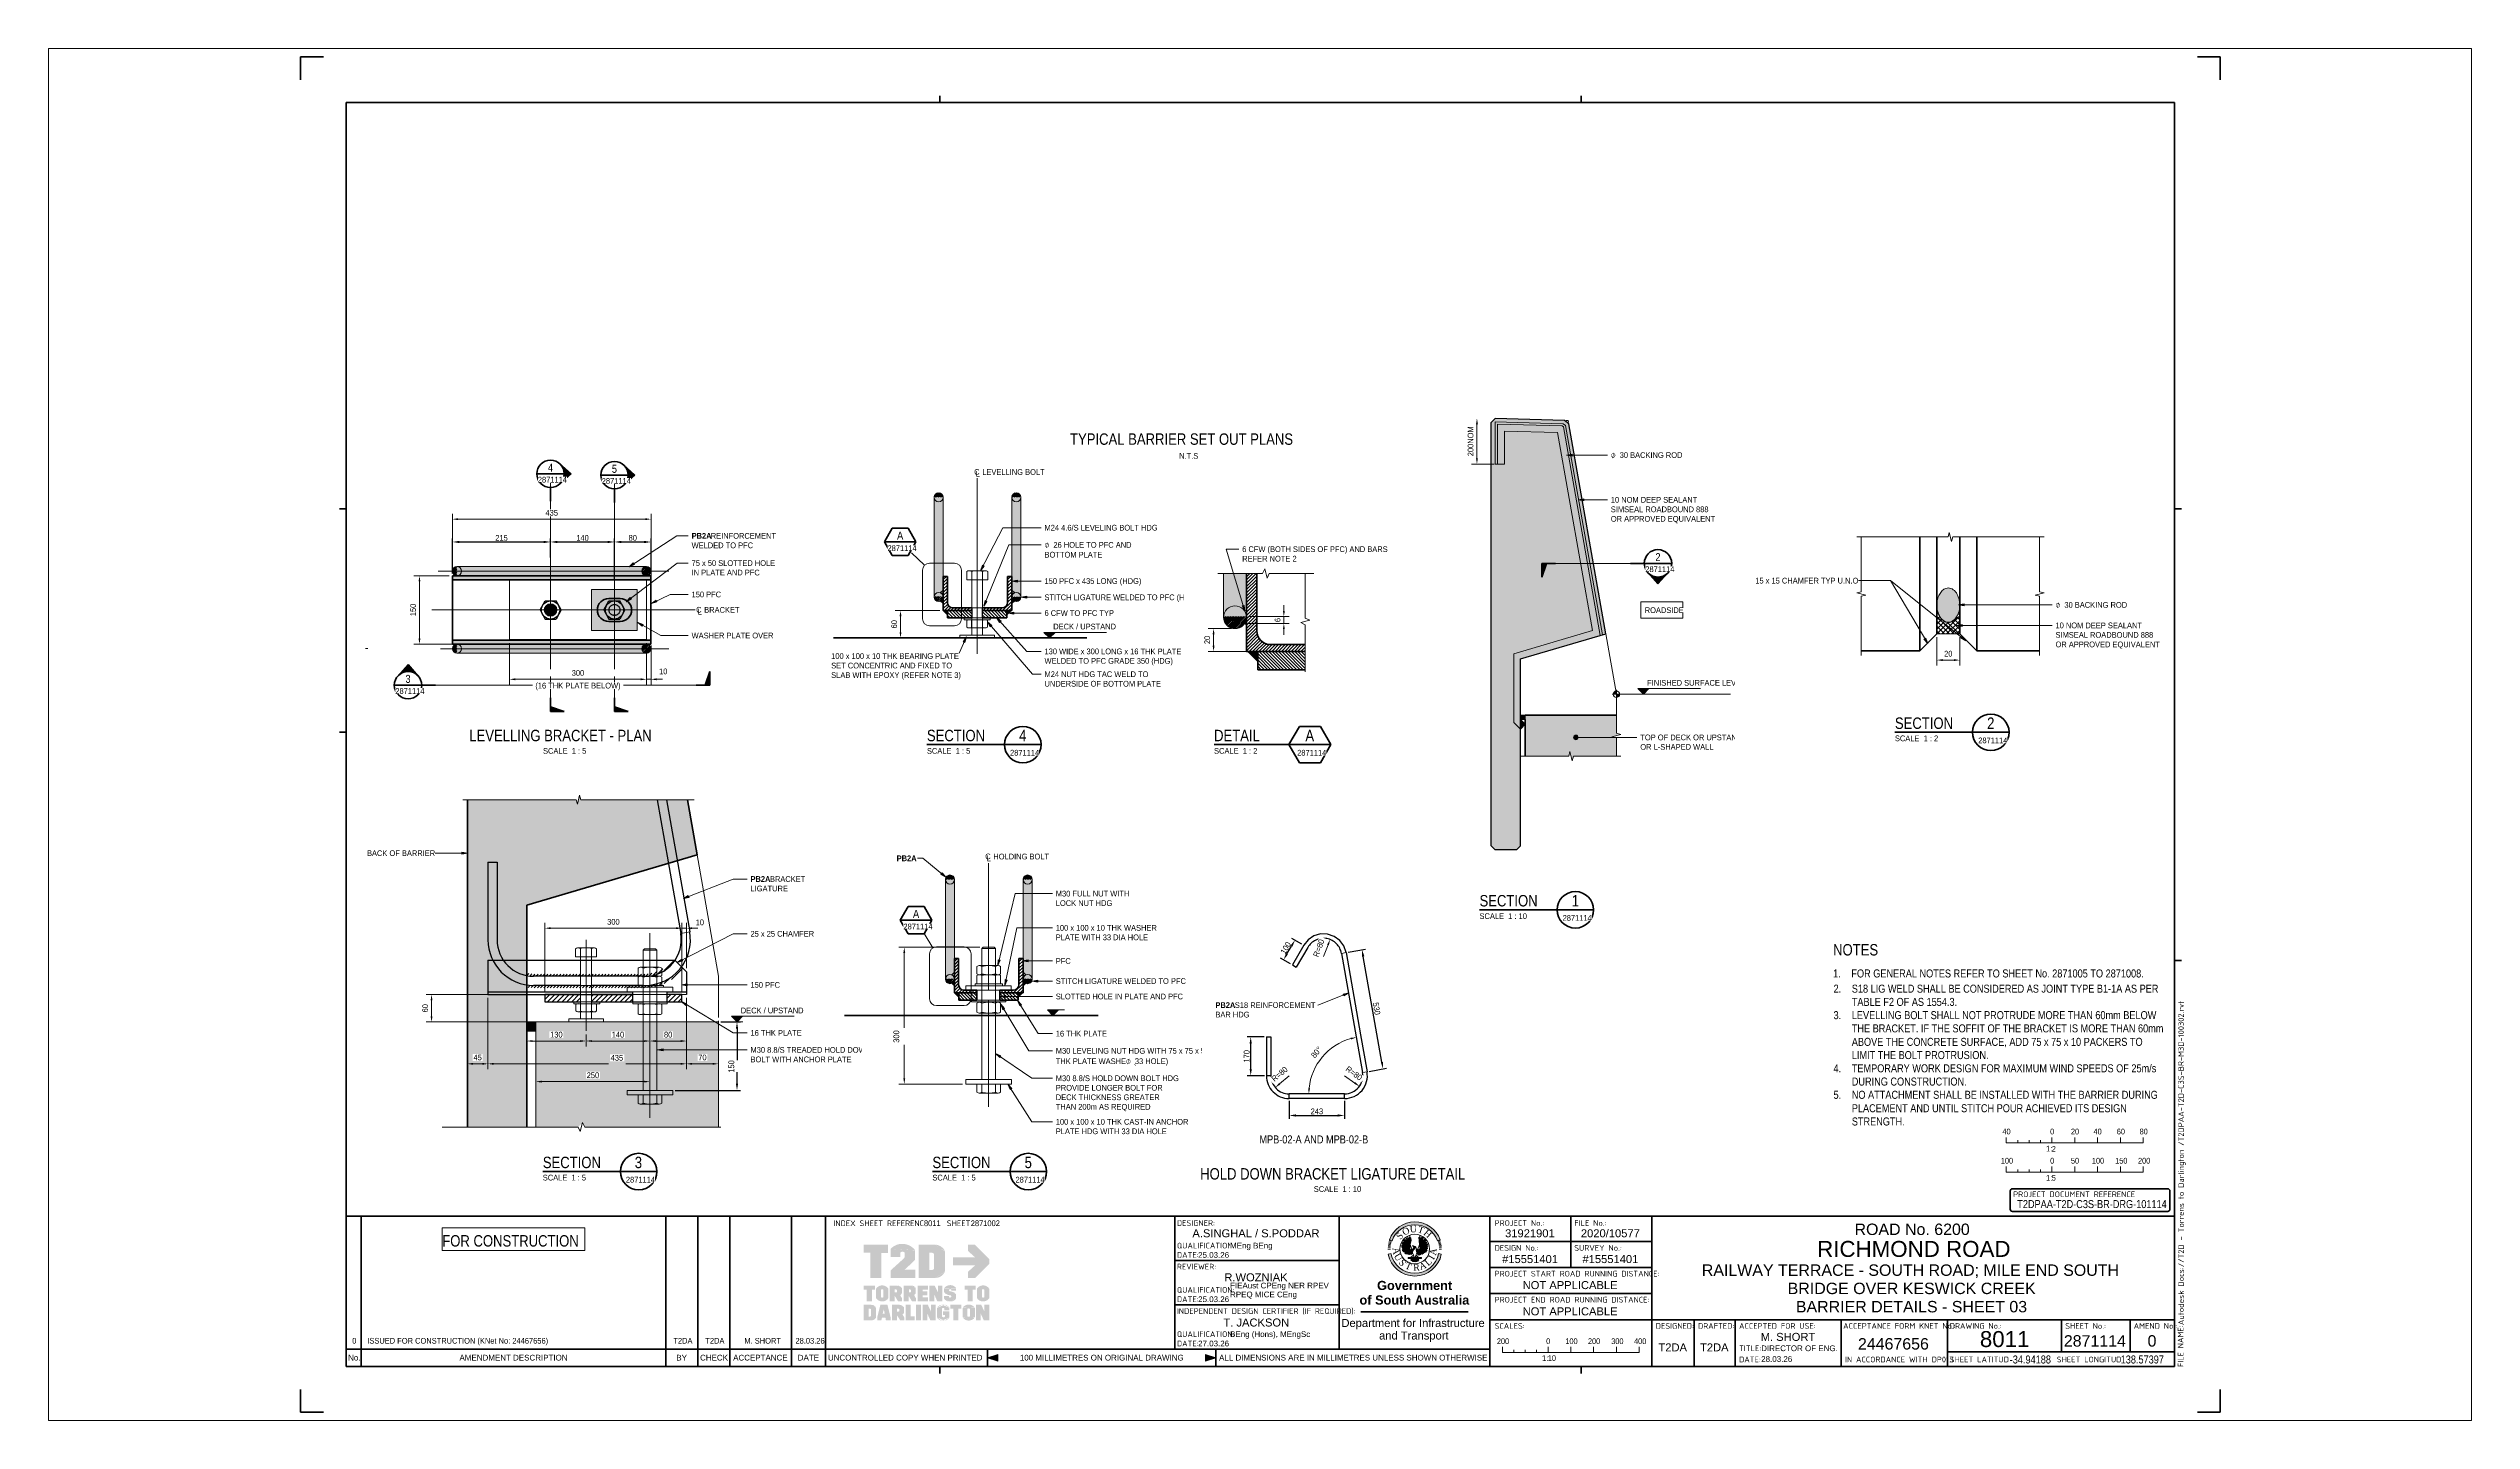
# Paper-space layout 'Layout1' of a CAD drawing. Header units: metres. Extents: x -0.11 to 0.95, y 0 to 0.6.
# The model-space entities are those that its viewports show. They can reach past a viewport. Long polylines and large blocks are cut down to what shows.
import ezdxf

# ---------------------------------------------------------------- set-up
doc = ezdxf.new("R2010")
doc.units = ezdxf.units.M
for name, pattern in [('Dot_Section Line', [0.02, 0, -0.02]), ('JacobsCenter', [0.015, 0.009, -0.0015, 0.003, -0.0015]), ('JacobsDash', [0.0045, 0.003, -0.0015])]:
    doc.linetypes.add(name, pattern=pattern)
doc.layers.get('Defpoints').update_dxf_attribs({"color": 41})
for name, color, linetype, lineweight in [('A-ANNO-NOTE-STAMP', 10, 'Continuous', 18), ('BRIDGE-G-IMPT', 7, 'Continuous', 13), ('D-BDGE', 7, 'Continuous', 13), ('D-BDGE-LINE', 7, 'Continuous', 9), ('D-ENHA-ANNO-SYMB', 7, 'Continuous', 50), ('D-ENHA-ANNO-TEXT', 7, 'Continuous', 9), ('D-ENHA-GEN-ANNO-SYMB', 7, 'Continuous', 9), ('D-ENHA-GEN-LINE', 7, 'Continuous', 13), ('D-ENHA-TEXT', 7, 'Continuous', 9), ('D-ENHA-TEXT-DIMS', 7, 'Continuous', 9), ('D-ENHA-TITLEBLOCK', 7, 'Continuous', 9), ('G-ANNO-TTLB', 7, 'Continuous', 18)]:
    doc.layers.add(name, color=color, linetype=linetype, lineweight=lineweight)
doc.layers.add('D-BDGE-ANNO-NPLT', color=191, linetype='Continuous', plot=False)
doc.layers.get('D-BDGE-ANNO-NPLT').freeze()
doc.styles.add('Arial', font='arial.ttf', dxfattribs={"height": 0.0025})
doc.styles.add('Arial Narrow', font='ARIALN.TTF', dxfattribs={"height": 0.0025})
doc.styles.add('Arial Narrow_1', font='ARIALN.TTF', dxfattribs={"height": 0.025})
doc.styles.add('Arial Narrow_2', font='ARIALN.TTF', dxfattribs={"height": 0.035})
doc.styles.add('Arial Narrow_3', font='ARIALN.TTF', dxfattribs={"height": 0.0175})
doc.styles.add('Arial Narrow_4', font='ARIALN.TTF', dxfattribs={"height": 0.0125})
doc.styles.add('Arial Narrow_5', font='ARIALN.TTF', dxfattribs={"height": 0.005})
doc.styles.add('Arial Narrow_6', font='ARIALN.TTF', dxfattribs={"height": 0.0035})
doc.styles.add('Arial Narrow_7', font='ARIALN.TTF', dxfattribs={"width": 0.9, "height": 0.0025})
doc.styles.add('Arial Narrow_B', font='ARIALNB.TTF', dxfattribs={"height": 0.0125})
doc.styles.add('Arial Narrow_B_1', font='ARIALNB.TTF', dxfattribs={"height": 0.025})
doc.styles.add('Arial_1', font='arial.ttf', dxfattribs={"height": 0.0035})
doc.styles.add('Arial_2', font='arial.ttf', dxfattribs={"height": 0.005})
doc.styles.add('Arial_3', font='arial.ttf', dxfattribs={"height": 0.007})
doc.styles.add('Arial_B', font='arialbd.ttf', dxfattribs={"height": 0.004})
doc.styles.add('ISOCPEUR', font='isocpeur.ttf', dxfattribs={"height": 0.0025})
doc.styles.add('Segoe UI Symbol', font='seguisym.ttf', dxfattribs={"height": 0.0125})
doc.styles.add('Segoe UI Symbol_1', font='seguisym.ttf', dxfattribs={"height": 0.025})
doc.styles.add('Segoe UI Symbol_2', font='seguisym.ttf', dxfattribs={"height": 0.005})
doc.styles.add('Times New Roman', font='times.ttf', dxfattribs={"height": 0.008001})
doc.dimstyles.new('____ddd____', dxfattribs={"dimscale": 0.3048, "dimtxt": 0.025586, "dimasz": 0.098425, "dimexe": 0.049213, "dimexo": 0.032808, "dimgap": 0.016404, "dimtad": 1, "dimdec": 0, "dimlfac": 1000, "dimzin": 0, "dimdsep": 46, "dimtxsty": 'Arial Narrow_1', "dimsah": 1, "dimcen": 0.09, "dimaunit": 1, "dimadec": 4, "dimazin": 0, "dimtfac": 1, "dimtdec": 4, "dimtix": 1, "dimtmove": 0, "dimatfit": 3, "dimfxl": 1, "dimtvp": 1, "dimtolj": 1, "dimtzin": 0, "dimarcsym": 2})
doc.dimstyles.new('____ddd_____2', dxfattribs={"dimscale": 0.3048, "dimtxt": 0.012793, "dimasz": 0.049213, "dimexe": 0.024606, "dimexo": 0.016404, "dimgap": 0.008202, "dimtad": 1, "dimdec": 0, "dimlfac": 1000, "dimzin": 0, "dimdsep": 46, "dimtxsty": 'Arial Narrow_4', "dimsah": 1, "dimcen": 0.09, "dimaunit": 1, "dimadec": 4, "dimazin": 0, "dimtfac": 1, "dimtdec": 4, "dimtix": 1, "dimtmove": 0, "dimatfit": 3, "dimfxl": 1, "dimtvp": 1, "dimtolj": 1, "dimtzin": 0, "dimarcsym": 2})
doc.dimstyles.new('____ddd_____3', dxfattribs={"dimscale": 0.3048, "dimtxt": 0.012793, "dimasz": 0.049213, "dimexe": 0.024606, "dimexo": 0.016404, "dimgap": 0.008202, "dimtad": 1, "dimdec": 0, "dimlfac": 1000, "dimzin": 0, "dimdsep": 46, "dimtxsty": 'Arial Narrow_4', "dimsah": 1, "dimcen": 0.09, "dimaunit": 1, "dimadec": 4, "dimazin": 0, "dimtfac": 1, "dimtdec": 4, "dimtix": 1, "dimtmove": 2, "dimatfit": 3, "dimfxl": 1, "dimtvp": 1, "dimtolj": 1, "dimtzin": 0, "dimarcsym": 2})
doc.dimstyles.new('Dimension_Angle_T___º___2', dxfattribs={"dimscale": 0.3048, "dimtxt": 0.025586, "dimasz": 0.082021, "dimexe": 0.07874, "dimexo": 0.052493, "dimgap": 0.065617, "dimtad": 1, "dimdec": 3, "dimlfac": 1000, "dimrnd": 0.001, "dimzin": 0, "dimdsep": 46, "dimtxsty": 'Arial Narrow_1', "dimsah": 1, "dimcen": 0.09, "dimadec": 0, "dimazin": 0, "dimtfac": 1, "dimtdec": 4, "dimtix": 1, "dimtmove": 0, "dimatfit": 3, "dimfxl": 1, "dimtvp": 1, "dimtolj": 1, "dimtzin": 0, "dimlwd": 18, "dimlwe": 18, "dimarcsym": 2})
doc.dimstyles.new('Dimension_Arc_Length_O__mm_', dxfattribs={"dimscale": 0.3048, "dimtxt": 0.012793, "dimasz": 0.04101, "dimexe": 0.03937, "dimexo": 0.024606, "dimgap": 0.024606, "dimtad": 1, "dimdec": 0, "dimlfac": 1000, "dimzin": 0, "dimdsep": 46, "dimtxsty": 'Arial Narrow_4', "dimsah": 1, "dimcen": 0.09, "dimaunit": 1, "dimadec": 4, "dimazin": 0, "dimtfac": 1, "dimtdec": 4, "dimtix": 1, "dimtmove": 0, "dimatfit": 3, "dimfxl": 1, "dimtvp": 1, "dimtfill": 1, "dimtolj": 1, "dimtzin": 0, "dimlwd": 18, "dimlwe": 18, "dimarcsym": 2})
doc.dimstyles.new('Dimension_Radial_O__mm_', dxfattribs={"dimscale": 0.3048, "dimtxt": 0.025586, "dimasz": 0.082021, "dimexe": 0.07874, "dimexo": 0, "dimgap": 0.065617, "dimtad": 1, "dimjust": 3, "dimdec": 0, "dimlfac": 1000, "dimzin": 0, "dimdsep": 46, "dimtxsty": 'Arial Narrow_1', "dimsah": 1, "dimcen": 0.09, "dimaunit": 1, "dimadec": 4, "dimazin": 0, "dimtfac": 1, "dimtdec": 4, "dimtix": 1, "dimtmove": 0, "dimatfit": 2, "dimfxl": 1, "dimtvp": 1, "dimtfill": 1, "dimtolj": 1, "dimtzin": 0, "dimlwd": 18, "dimlwe": 18, "dimarcsym": 2})
doc.dimstyles.new('Dimension_Standard_O__mm_', dxfattribs={"dimscale": 0.3048, "dimtxt": 0.025586, "dimasz": 0.082021, "dimexe": 0.07874, "dimexo": 0.049213, "dimgap": 0.049213, "dimtad": 1, "dimdec": 0, "dimlfac": 1000, "dimzin": 0, "dimdsep": 46, "dimtxsty": 'Arial Narrow_1', "dimsah": 1, "dimcen": 0.09, "dimaunit": 1, "dimadec": 4, "dimazin": 0, "dimtfac": 1, "dimtdec": 4, "dimtix": 1, "dimtmove": 0, "dimatfit": 3, "dimfxl": 1, "dimtvp": 1, "dimtfill": 1, "dimtolj": 1, "dimtzin": 0, "dimlwd": 18, "dimlwe": 18, "dimarcsym": 2})
doc.dimstyles.new('Dimension_Standard_O__mm__2', dxfattribs={"dimscale": 0.3048, "dimtxt": 0.012793, "dimasz": 0.04101, "dimexe": 0.03937, "dimexo": 0.024606, "dimgap": 0.024606, "dimtad": 1, "dimdec": 0, "dimlfac": 1000, "dimzin": 0, "dimdsep": 46, "dimtxsty": 'Arial Narrow_4', "dimsah": 1, "dimcen": 0.09, "dimaunit": 1, "dimadec": 4, "dimazin": 0, "dimtfac": 1, "dimtdec": 4, "dimtix": 1, "dimtmove": 0, "dimatfit": 3, "dimfxl": 1, "dimtvp": 1, "dimtfill": 1, "dimtolj": 1, "dimtzin": 0, "dimlwd": 18, "dimlwe": 18, "dimarcsym": 2})
doc.dimstyles.new('Dimension_Standard_O__mm__3', dxfattribs={"dimscale": 0.3048, "dimtxt": 0.012793, "dimasz": 0.04101, "dimexe": 0.03937, "dimexo": 0.024606, "dimgap": 0.024606, "dimtad": 1, "dimdec": 0, "dimlfac": 1000, "dimzin": 0, "dimdsep": 46, "dimtxsty": 'Arial Narrow_4', "dimsah": 1, "dimcen": 0.09, "dimaunit": 1, "dimadec": 4, "dimazin": 0, "dimtfac": 1, "dimtdec": 4, "dimtix": 1, "dimtmove": 2, "dimatfit": 3, "dimfxl": 1, "dimtvp": 1, "dimtfill": 1, "dimtolj": 1, "dimtzin": 0, "dimlwd": 18, "dimlwe": 18, "dimarcsym": 2})
doc.dimstyles.new('Dimension_Standard_O__mm__4', dxfattribs={"dimscale": 0.3048, "dimtxt": 0.005117, "dimasz": 0.016404, "dimexe": 0.015748, "dimexo": 0.009843, "dimgap": 0.009843, "dimtad": 1, "dimdec": 0, "dimlfac": 1000, "dimzin": 0, "dimdsep": 46, "dimtxsty": 'Arial Narrow_5', "dimsah": 1, "dimcen": 0.09, "dimaunit": 1, "dimadec": 4, "dimazin": 0, "dimtfac": 1, "dimtdec": 4, "dimtix": 1, "dimtmove": 0, "dimatfit": 3, "dimfxl": 1, "dimtvp": 1, "dimtfill": 1, "dimtolj": 1, "dimtzin": 0, "dimlwd": 18, "dimlwe": 18, "dimarcsym": 2})
pattern_1 = [(45, (5.5002283, 0), (-0.00176776695, 0.00176776695), [])]
pattern_2 = [(45, (5.1510533, 0), (-0.001767767, 0.001767767), [])]
pattern_3 = [(45, (5.764406, 0), (-0.003535534, 0.003535534), [])]
pattern_4 = [(45, (7.4173654, 0), (-0.001767767, 0.001767767), [])]

# ---------------------------------------------------------------- blocks, each defined once
blk = doc.blocks.new('T2DPAA-T2D-PWA-DE-XRF-000001 - Drawing3_dwg-6272381-BARRIER DETAILS - SHEET 03')
at = {"layer": 'BRIDGE-G-IMPT'}
h = blk.add_hatch(color=256, dxfattribs=at)
edge = h.paths.add_edge_path()
edge.add_line((0.1549, 0.1015), (0.1515, 0.1021))
edge.add_arc((0.1226, 0.1077), 0.0295, 190.997, 349.003, ccw=False)
edge.add_line((0.0937, 0.1021), (0.0903, 0.1015))
edge.add_arc((0.1226, 0.1077), 0.0329, 190.997, 349.003)
edge = h.paths.add_edge_path()
edge.add_arc((0.1226, 0.1077), 0.0329, 20.0475, 159.9525, ccw=False)
edge.add_line((0.1535, 0.119), (0.1503, 0.1178))
edge.add_arc((0.1226, 0.1077), 0.0295, 20.0475, 159.9525)
edge.add_line((0.0949, 0.1178), (0.0917, 0.119))
h = blk.add_hatch(color=256, dxfattribs=at)
edge = h.paths.add_edge_path()
edge.add_arc((0.1226, 0.1077), 0.0329, 161.3902, 162.9856, ccw=False)
edge.add_line((0.0915, 0.1183), (0.0914, 0.1182))
edge.add_line((0.0915, 0.1183), (0.0947, 0.1172))
edge.add_line((0.0947, 0.1171), (0.0947, 0.1172))
edge.add_arc((0.1226, 0.1077), 0.0295, 161.3902, 162.9856)
edge.add_line((0.0944, 0.1163), (0.0911, 0.1174))
h = blk.add_hatch(color=256, dxfattribs=at)
edge = h.paths.add_edge_path()
edge.add_line((0.1206, 0.1074), (0.1207, 0.1074))
edge.add_line((0.1207, 0.1074), (0.1206, 0.1074))
edge = h.paths.add_edge_path()
edge.add_line((0.1166, 0.11), (0.1166, 0.1074))
edge.add_line((0.1166, 0.1074), (0.1183, 0.1065))
edge.add_line((0.1183, 0.1065), (0.119, 0.1076))
edge.add_line((0.119, 0.1076), (0.1204, 0.1079))
edge.add_line((0.1204, 0.1079), (0.1207, 0.1074))
edge.add_line((0.1207, 0.1074), (0.1211, 0.1067))
edge.add_line((0.1211, 0.1067), (0.1187, 0.1008))
edge.add_line((0.1187, 0.1008), (0.1178, 0.1012))
edge.add_line((0.1178, 0.1012), (0.1166, 0.1008))
edge.add_line((0.1166, 0.1008), (0.1161, 0.1012))
edge.add_line((0.1161, 0.1012), (0.1147, 0.101))
edge.add_line((0.1147, 0.101), (0.1143, 0.1017))
edge.add_line((0.1143, 0.1017), (0.1131, 0.1012))
edge.add_line((0.1131, 0.1012), (0.1128, 0.1022))
edge.add_line((0.1128, 0.1022), (0.1119, 0.1019))
edge.add_line((0.1119, 0.1019), (0.1119, 0.1029))
edge.add_line((0.1119, 0.1029), (0.1105, 0.1027))
edge.add_line((0.1105, 0.1027), (0.1107, 0.1043))
edge.add_line((0.1107, 0.1043), (0.1091, 0.1041))
edge.add_line((0.1091, 0.1041), (0.1095, 0.1057))
edge.add_line((0.1095, 0.1057), (0.1077, 0.106))
edge.add_line((0.1077, 0.106), (0.1081, 0.1069))
edge.add_line((0.1081, 0.1069), (0.1072, 0.1074))
edge.add_line((0.1072, 0.1074), (0.1081, 0.1091))
edge.add_line((0.1081, 0.1091), (0.1069, 0.11))
edge.add_line((0.1069, 0.11), (0.1081, 0.1112))
edge.add_line((0.1081, 0.1112), (0.1069, 0.1122))
edge.add_line((0.1069, 0.1122), (0.1085, 0.113))
edge.add_line((0.1085, 0.113), (0.1072, 0.1143))
edge.add_line((0.1072, 0.1143), (0.1095, 0.1145))
edge.add_line((0.1095, 0.1145), (0.1081, 0.116))
edge.add_line((0.1081, 0.116), (0.1105, 0.116))
edge.add_line((0.1105, 0.116), (0.1088, 0.1179))
edge.add_line((0.1088, 0.1179), (0.1119, 0.1163))
edge.add_line((0.1119, 0.1163), (0.1105, 0.1193))
edge.add_line((0.1105, 0.1193), (0.1138, 0.1172))
edge.add_line((0.1138, 0.1172), (0.1121, 0.121))
edge.add_line((0.1121, 0.121), (0.1147, 0.1181))
edge.add_line((0.1147, 0.1181), (0.1143, 0.1224))
edge.add_line((0.1143, 0.1224), (0.1159, 0.1188))
edge.add_line((0.1159, 0.1188), (0.1166, 0.1236))
edge.add_line((0.1166, 0.1236), (0.1171, 0.1207))
edge.add_line((0.1171, 0.1207), (0.1178, 0.1214))
edge.add_line((0.1178, 0.1214), (0.118, 0.1179))
edge.add_line((0.118, 0.1179), (0.1171, 0.1131))
edge.add_line((0.1171, 0.1131), (0.1178, 0.111))
edge.add_line((0.1178, 0.111), (0.1166, 0.11))
for points in [[(0.1105, 0.1193), (0.1088, 0.1179), (0.1119, 0.1163)], [(0.1369, 0.1093), (0.1385, 0.1081), (0.1367, 0.1074), (0.1376, 0.106), (0.1357, 0.106), (0.1367, 0.1043), (0.1348, 0.1043), (0.1348, 0.1031), (0.1336, 0.1034), (0.1331, 0.1022), (0.1322, 0.1024), (0.1317, 0.1015), (0.1305, 0.1017), (0.1301, 0.101), (0.1296, 0.1015), (0.1291, 0.1005), (0.1286, 0.1008), (0.1277, 0.1003), (0.1275, 0.101), (0.1268, 0.1003), (0.1251, 0.1029), (0.1242, 0.1065), (0.1246, 0.1076), (0.1263, 0.1076), (0.127, 0.1067), (0.1284, 0.1072), (0.1291, 0.11), (0.1275, 0.1112), (0.1282, 0.1133), (0.1275, 0.1219), (0.1284, 0.121), (0.1289, 0.1236), (0.1294, 0.1193), (0.1312, 0.1226), (0.1305, 0.1191), (0.1331, 0.1212), (0.1317, 0.1179), (0.1348, 0.1195), (0.1324, 0.116), (0.1364, 0.1179), (0.1341, 0.1155), (0.1371, 0.116), (0.1355, 0.1143), (0.1381, 0.1141), (0.1364, 0.1131), (0.1383, 0.1124), (0.1367, 0.1114), (0.1385, 0.11)], [(0.1312, 0.1226), (0.1331, 0.1212), (0.1305, 0.1191)], [(0.1348, 0.1195), (0.1364, 0.1179), (0.1324, 0.116)], [(0.1069, 0.1122), (0.1069, 0.11), (0.1081, 0.1112)], [(0.1081, 0.116), (0.1072, 0.1143), (0.1095, 0.1145)], [(0.1077, 0.106), (0.1091, 0.1041), (0.1095, 0.1057)], [(0.1105, 0.1027), (0.1119, 0.1019), (0.1119, 0.1029)], [(0.1225, 0.0967), (0.1233, 0.0985), (0.1277, 0.0943), (0.1263, 0.0929), (0.1237, 0.092), (0.1202, 0.0924), (0.1176, 0.0943), (0.1218, 0.0984)], [(0.1291, 0.1005), (0.1301, 0.101), (0.1296, 0.1015)], [(0.1317, 0.1015), (0.1331, 0.1022), (0.1322, 0.1024)], [(0.1383, 0.1124), (0.1381, 0.1141), (0.1364, 0.1131)]]:
    blk.add_hatch(color=256, dxfattribs=at).paths.add_polyline_path(points)
h = blk.add_hatch(color=256, dxfattribs=at)
edge = h.paths.add_edge_path()
edge.add_line((0.154, 0.1174), (0.1508, 0.1163))
edge.add_arc((0.1226, 0.1077), 0.0295, 17.0144, 18.6098)
edge.add_line((0.1505, 0.1172), (0.1505, 0.1171))
edge.add_line((0.1505, 0.1172), (0.1537, 0.1183))
edge.add_line((0.1538, 0.1182), (0.1537, 0.1183))
edge.add_arc((0.1226, 0.1077), 0.0329, 17.0144, 18.6098, ccw=False)
h = blk.add_hatch(color=256, dxfattribs=at)
edge = h.paths.add_edge_path()
edge.add_line((0.0931, 0.1083), (0.0897, 0.1083))
edge.add_arc((0.1226, 0.1077), 0.0329, 177.3415, 178.9368, ccw=False)
edge.add_line((0.0897, 0.1094), (0.0897, 0.1093))
edge.add_line((0.0897, 0.1094), (0.0932, 0.1092))
edge.add_line((0.0932, 0.1091), (0.0932, 0.1092))
edge.add_arc((0.1226, 0.1077), 0.0295, 177.3415, 178.9368)
h = blk.add_hatch(color=256, dxfattribs=at)
edge = h.paths.add_edge_path()
edge.add_line((0.0931, 0.1069), (0.0897, 0.1068))
edge.add_arc((0.1226, 0.1077), 0.0329, 180, 181.5953, ccw=False)
edge.add_line((0.0897, 0.1078), (0.0897, 0.1077))
edge.add_line((0.0897, 0.1078), (0.0931, 0.1078))
edge.add_line((0.0931, 0.1077), (0.0931, 0.1078))
edge.add_arc((0.1226, 0.1077), 0.0295, 180, 181.5953)
h = blk.add_hatch(color=256, dxfattribs=at)
edge = h.paths.add_edge_path()
edge.add_arc((0.1226, 0.1077), 0.0329, 174.6829, 176.2783, ccw=False)
edge.add_line((0.0899, 0.1109), (0.0898, 0.1108))
edge.add_line((0.0899, 0.1109), (0.0933, 0.1106))
edge.add_line((0.0933, 0.1105), (0.0933, 0.1106))
edge.add_arc((0.1226, 0.1077), 0.0295, 174.6829, 176.2783)
edge.add_line((0.0932, 0.1096), (0.0898, 0.1099))
h = blk.add_hatch(color=256, dxfattribs=at)
edge = h.paths.add_edge_path()
edge.add_arc((0.1226, 0.1077), 0.0329, 172.0244, 173.6197, ccw=False)
edge.add_line((0.09, 0.1124), (0.09, 0.1123))
edge.add_line((0.09, 0.1124), (0.0934, 0.1119))
edge.add_line((0.0934, 0.1118), (0.0934, 0.1119))
edge.add_arc((0.1226, 0.1077), 0.0295, 172.0244, 173.6197)
edge.add_line((0.0933, 0.111), (0.0899, 0.1114))
h = blk.add_hatch(color=256, dxfattribs=at)
edge = h.paths.add_edge_path()
edge.add_arc((0.1226, 0.1077), 0.0329, 169.3658, 170.9612, ccw=False)
edge.add_line((0.0903, 0.1139), (0.0903, 0.1138))
edge.add_line((0.0903, 0.1139), (0.0937, 0.1133))
edge.add_line((0.0936, 0.1132), (0.0937, 0.1133))
edge.add_arc((0.1226, 0.1077), 0.0295, 169.3658, 170.9612)
edge.add_line((0.0935, 0.1124), (0.0901, 0.1129))
h = blk.add_hatch(color=256, dxfattribs=at)
edge = h.paths.add_edge_path()
edge.add_arc((0.1226, 0.1077), 0.0329, 166.7073, 168.3026, ccw=False)
edge.add_line((0.0906, 0.1154), (0.0906, 0.1153))
edge.add_line((0.0906, 0.1154), (0.0939, 0.1146))
edge.add_line((0.0939, 0.1145), (0.0939, 0.1146))
edge.add_arc((0.1226, 0.1077), 0.0295, 166.7073, 168.3026)
edge.add_line((0.0937, 0.1137), (0.0904, 0.1144))
h = blk.add_hatch(color=256, dxfattribs=at)
edge = h.paths.add_edge_path()
edge.add_line((0.0941, 0.115), (0.0907, 0.1159))
edge.add_arc((0.1226, 0.1077), 0.0329, 164.0488, 165.6441, ccw=False)
edge.add_line((0.091, 0.1169), (0.091, 0.1168))
edge.add_line((0.091, 0.1169), (0.0943, 0.1159))
edge.add_line((0.0943, 0.1158), (0.0943, 0.1159))
edge.add_arc((0.1226, 0.1077), 0.0295, 164.0488, 165.6441)
h = blk.add_hatch(color=256, dxfattribs=at)
edge = h.paths.add_edge_path()
edge.add_line((0.1232, 0.1095), (0.1225, 0.1076))
edge.add_line((0.1225, 0.1076), (0.1207, 0.1074))
edge.add_line((0.1207, 0.1074), (0.1207, 0.1074))
edge.add_line((0.1207, 0.1074), (0.1216, 0.1086))
edge.add_line((0.1216, 0.1086), (0.1197, 0.1119))
edge.add_line((0.1197, 0.1119), (0.1232, 0.1107))
edge.add_line((0.1232, 0.1107), (0.1239, 0.1098))
edge.add_line((0.1239, 0.1098), (0.1232, 0.1095))
h = blk.add_hatch(color=256, dxfattribs=at)
edge = h.paths.add_edge_path()
edge.add_arc((0.1226, 0.1077), 0.0295, 14.3559, 15.9512)
edge.add_line((0.1509, 0.1159), (0.1509, 0.1158))
edge.add_line((0.1509, 0.1159), (0.1542, 0.1169))
edge.add_line((0.1542, 0.1168), (0.1542, 0.1169))
edge.add_arc((0.1226, 0.1077), 0.0329, 14.3559, 15.9512, ccw=False)
edge.add_line((0.1545, 0.1159), (0.1511, 0.115))
h = blk.add_hatch(color=256, dxfattribs=at)
edge = h.paths.add_edge_path()
edge.add_line((0.1548, 0.1144), (0.1514, 0.1137))
edge.add_arc((0.1226, 0.1077), 0.0295, 11.6974, 13.2927)
edge.add_line((0.1512, 0.1146), (0.1513, 0.1145))
edge.add_line((0.1512, 0.1146), (0.1546, 0.1154))
edge.add_line((0.1546, 0.1153), (0.1546, 0.1154))
edge.add_arc((0.1226, 0.1077), 0.0329, 11.6974, 13.2927, ccw=False)
h = blk.add_hatch(color=256, dxfattribs=at)
edge = h.paths.add_edge_path()
edge.add_arc((0.1226, 0.1077), 0.0295, 9.0388, 10.6342)
edge.add_line((0.1515, 0.1133), (0.1515, 0.1132))
edge.add_line((0.1515, 0.1133), (0.1549, 0.1139))
edge.add_line((0.1549, 0.1138), (0.1549, 0.1139))
edge.add_arc((0.1226, 0.1077), 0.0329, 9.0388, 10.6342, ccw=False)
edge.add_line((0.1551, 0.1129), (0.1517, 0.1124))
h = blk.add_hatch(color=256, dxfattribs=at)
edge = h.paths.add_edge_path()
edge.add_arc((0.1226, 0.1077), 0.0295, 6.3803, 7.9756)
edge.add_line((0.1518, 0.1119), (0.1518, 0.1118))
edge.add_line((0.1518, 0.1119), (0.1552, 0.1124))
edge.add_line((0.1552, 0.1123), (0.1552, 0.1124))
edge.add_arc((0.1226, 0.1077), 0.0329, 6.3803, 7.9756, ccw=False)
edge.add_line((0.1553, 0.1114), (0.1519, 0.111))
h = blk.add_hatch(color=256, dxfattribs=at)
edge = h.paths.add_edge_path()
edge.add_line((0.1554, 0.1099), (0.152, 0.1096))
edge.add_arc((0.1226, 0.1077), 0.0295, 3.7217, 5.3171)
edge.add_line((0.1519, 0.1106), (0.1519, 0.1105))
edge.add_line((0.1519, 0.1106), (0.1553, 0.1109))
edge.add_line((0.1553, 0.1108), (0.1553, 0.1109))
edge.add_arc((0.1226, 0.1077), 0.0329, 3.7217, 5.3171, ccw=False)
h = blk.add_hatch(color=256, dxfattribs=at)
edge = h.paths.add_edge_path()
edge.add_line((0.1555, 0.1083), (0.1521, 0.1083))
edge.add_arc((0.1226, 0.1077), 0.0295, 1.0632, 2.6585)
edge.add_line((0.152, 0.1092), (0.152, 0.1091))
edge.add_line((0.152, 0.1092), (0.1554, 0.1094))
edge.add_line((0.1555, 0.1093), (0.1554, 0.1094))
edge.add_arc((0.1226, 0.1077), 0.0329, 1.0632, 2.6585, ccw=False)
h = blk.add_hatch(color=256, dxfattribs=at)
edge = h.paths.add_edge_path()
edge.add_line((0.1555, 0.1068), (0.152, 0.1069))
edge.add_arc((0.1226, 0.1077), 0.0295, 358.4047, 360)
edge.add_line((0.1521, 0.1078), (0.1521, 0.1077))
edge.add_line((0.1521, 0.1078), (0.1555, 0.1078))
edge.add_line((0.1555, 0.1077), (0.1555, 0.1078))
edge.add_arc((0.1226, 0.1077), 0.0329, 358.4047, 360, ccw=False)
for p, q in [((0.0917, 0.119), (0.0949, 0.1178)), ((0.1105, 0.1193), (0.1088, 0.1179)), ((0.1119, 0.1163), (0.1105, 0.1193)), ((0.1305, 0.1191), (0.1312, 0.1226)), ((0.1331, 0.1212), (0.1305, 0.1191)), ((0.1312, 0.1226), (0.1331, 0.1212)), ((0.1324, 0.116), (0.1348, 0.1195)), ((0.1348, 0.1195), (0.1364, 0.1179)), ((0.1503, 0.1178), (0.1535, 0.119)), ((0.0903, 0.1015), (0.0937, 0.1021)), ((0.1069, 0.1122), (0.1069, 0.11)), ((0.1081, 0.1112), (0.1069, 0.1122)), ((0.1069, 0.11), (0.1081, 0.1112)), ((0.1081, 0.116), (0.1072, 0.1143)), ((0.1072, 0.1143), (0.1095, 0.1145)), ((0.1077, 0.106), (0.1091, 0.1041)), ((0.1095, 0.1057), (0.1077, 0.106)), ((0.1095, 0.1145), (0.1081, 0.116)), ((0.1088, 0.1179), (0.1119, 0.1163)), ((0.1091, 0.1041), (0.1095, 0.1057)), ((0.1119, 0.1029), (0.1105, 0.1027)), ((0.1105, 0.1027), (0.1119, 0.1019)), ((0.1119, 0.1019), (0.1119, 0.1029)), ((0.115, 0.0967), (0.1197, 0.0967)), ((0.1211, 0.1003), (0.1173, 0.0974)), ((0.1244, 0.1003), (0.1272, 0.0974)), ((0.1256, 0.0967), (0.1308, 0.0967)), ((0.1296, 0.1015), (0.1291, 0.1005)), ((0.1291, 0.1005), (0.1301, 0.101)), ((0.1301, 0.101), (0.1296, 0.1015)), ((0.1322, 0.1024), (0.1317, 0.1015)), ((0.1317, 0.1015), (0.1331, 0.1022)), ((0.1331, 0.1022), (0.1322, 0.1024)), ((0.1364, 0.1179), (0.1324, 0.116)), ((0.1381, 0.1141), (0.1364, 0.1131)), ((0.1364, 0.1131), (0.1383, 0.1124)), ((0.1383, 0.1124), (0.1381, 0.1141)), ((0.1515, 0.1021), (0.1549, 0.1015))]:
    blk.add_line(p, q, dxfattribs=at)
at = {"layer": 'BRIDGE-G-IMPT', "flags": 128}
for points in [[(0.1085, 0.113), (0.1072, 0.1143), (0.1095, 0.1145), (0.1081, 0.116), (0.1105, 0.116), (0.1088, 0.1179), (0.1119, 0.1163), (0.1105, 0.1193), (0.1138, 0.1172), (0.1121, 0.121), (0.1147, 0.1181), (0.1143, 0.1224), (0.1159, 0.1188), (0.1166, 0.1236), (0.1171, 0.1207), (0.1178, 0.1214), (0.118, 0.1179), (0.1171, 0.1131), (0.119, 0.1076), (0.1204, 0.1079), (0.1211, 0.1067), (0.1187, 0.1008), (0.1178, 0.1012), (0.1166, 0.1008), (0.1161, 0.1012), (0.1147, 0.101), (0.1143, 0.1017), (0.1131, 0.1012), (0.1128, 0.1022), (0.1119, 0.1019), (0.1119, 0.1029), (0.1105, 0.1027), (0.1107, 0.1043), (0.1091, 0.1041), (0.1095, 0.1057), (0.1077, 0.106), (0.1081, 0.1069), (0.1072, 0.1074), (0.1081, 0.1091), (0.1069, 0.11), (0.1081, 0.1112), (0.1069, 0.1122), (0.1087, 0.1131)], [(0.1199, 0.1031), (0.1225, 0.0967), (0.1251, 0.1029), (0.1242, 0.1065), (0.1246, 0.1076), (0.1263, 0.1076), (0.1282, 0.1133), (0.1275, 0.1219), (0.1284, 0.121), (0.1289, 0.1236), (0.1294, 0.1193), (0.1312, 0.1226), (0.1305, 0.1191), (0.1331, 0.1212), (0.1317, 0.1179), (0.1348, 0.1195), (0.1324, 0.116), (0.1364, 0.1179), (0.1341, 0.1155), (0.1371, 0.116), (0.1355, 0.1143), (0.1381, 0.1141), (0.1364, 0.1131), (0.1383, 0.1124), (0.1367, 0.1114), (0.1385, 0.11), (0.1369, 0.1093), (0.1385, 0.1081), (0.1367, 0.1074), (0.1376, 0.106), (0.1357, 0.106), (0.1367, 0.1043), (0.1348, 0.1043), (0.1348, 0.1031), (0.1336, 0.1034), (0.1331, 0.1022), (0.1322, 0.1024), (0.1317, 0.1015), (0.1305, 0.1017), (0.1301, 0.101), (0.1296, 0.1015), (0.1291, 0.1005), (0.1286, 0.1008), (0.1277, 0.1003), (0.1275, 0.101), (0.1268, 0.1003), (0.1251, 0.1029)], [(0.1206, 0.0974), (0.1145, 0.0974), (0.1145, 0.0962), (0.1194, 0.0962)], [(0.119, 0.1076), (0.1183, 0.1065), (0.1166, 0.1074), (0.1166, 0.11), (0.1178, 0.111)], [(0.1218, 0.0984), (0.1176, 0.0943), (0.1202, 0.0924), (0.1237, 0.092), (0.1263, 0.0929), (0.1277, 0.0943), (0.1233, 0.0985)], [(0.1239, 0.1098), (0.1244, 0.1091), (0.1246, 0.1076)], [(0.1246, 0.0974), (0.1308, 0.0974), (0.1308, 0.0962), (0.126, 0.0962)], [(0.1263, 0.1076), (0.127, 0.1067), (0.1284, 0.1072), (0.1291, 0.11), (0.1275, 0.1112)]]:
    blk.add_lwpolyline(points, dxfattribs=at)
blk.add_lwpolyline([(0.1206, 0.1074), (0.1216, 0.1086), (0.1197, 0.1119), (0.1232, 0.1107), (0.1239, 0.1098), (0.1232, 0.1095), (0.1225, 0.1076)], close=True, dxfattribs=at)
at = {"layer": 'BRIDGE-G-IMPT'}
blk.add_circle((0.1226, 0.1077), 0.018, dxfattribs=at)
for radius, start, end in [(0.0329, 20.0475, 159.9525), (0.0295, 20.0475, 159.9525), (0.0329, 190.997, 349.003), (0.0295, 190.997, 349.003)]:
    blk.add_arc((0.1226, 0.1077), radius, start, end, dxfattribs=at)
at = {"layer": 'BRIDGE-G-IMPT', "lineweight": 9, "char_height": 0.008, "attachment_point": 2, "line_spacing_factor": 1.029793, "style": 'Times New Roman'}
for s, insert, width, rotation in [('S', (0.1012, 0.1263), 0.008041, 49.0663), ('O', (0.1099, 0.133), 0.010353, 26.6943), ('U', (0.1205, 0.136), 0.010353, 4.3222), ('T', (0.1314, 0.1347), 0.008744, 341.9502), ('H', (0.141, 0.1293), 0.010353, 319.5782), ('A', (0.104, 0.106), 0.010353, 279.6978), ('U', (0.1058, 0.0996), 0.010353, 300.15), ('S', (0.1107, 0.0935), 0.008041, 310.3575), ('T', (0.1164, 0.0903), 0.008744, 336.9699), ('R', (0.1244, 0.0893), 0.009549, 3.701), ('A', (0.1307, 0.0909), 0.010353, 21.3382), ('L', (0.1363, 0.0949), 0.008744, 42.375), ('I', (0.1395, 0.0995), 0.004825, 60.5783), ('A', (0.141, 0.1048), 0.010353, 83.64)]:
    blk.add_mtext(s, dxfattribs=dict(at, insert=insert, width=width, rotation=rotation))
blk = doc.blocks.new('T2DPAA-T2D-PWA-DE-XRF-000001 - Standard-7771770-BARRIER DETAILS - SHEET 03')
at = {"layer": 'BRIDGE-G-IMPT', "lineweight": 9}
for points in [[(0.3055, 0.0254), (0.3055, 0.0239), (0.3055, 0.0224), (0.301, 0.0239)], [(0.3965, 0.0254), (0.401, 0.0239), (0.3965, 0.0224), (0.3965, 0.0239)]]:
    blk.add_hatch(color=256, dxfattribs=at).paths.add_polyline_path(points)
at = {"layer": 'D-ENHA-TITLEBLOCK', "true_color": 0x1d4a5c}
h = blk.add_hatch(color=139, dxfattribs=at)
edge = h.paths.add_edge_path()
edge.add_line((0.2623, 0.0443), (0.2623, 0.0452))
edge.add_arc((0.2616, 0.044), 0.00145, 58.8241, 99.793)
edge.add_line((0.2613, 0.0454), (0.2613, 0.0441))
edge.add_arc((0.2616, 0.0455), 0.00141, 259.7202, 301.6629)
edge = h.paths.add_edge_path()
edge.add_arc((0.2625, 0.0448), 0.00224, 301.808, 330.1086, ccw=False)
edge.add_line((0.2637, 0.0429), (0.2645, 0.0415))
edge.add_line((0.2645, 0.0415), (0.2645, 0.0403))
edge.add_line((0.2645, 0.0403), (0.2627, 0.0403))
edge.add_line((0.2627, 0.0403), (0.2613, 0.0425))
edge.add_line((0.2613, 0.0425), (0.2613, 0.0403))
edge.add_line((0.2613, 0.0403), (0.2591, 0.0403))
edge.add_line((0.2591, 0.0403), (0.2591, 0.0471))
edge.add_line((0.2591, 0.0471), (0.2624, 0.0471))
edge.add_arc((0.2623, 0.0446), 0.00248, 32.8357, 87.7033, ccw=False)
edge.add_line((0.2644, 0.046), (0.2644, 0.0437))
edge = h.paths.add_edge_path()
edge.add_line((0.2674, 0.0527), (0.2674, 0.0537))
edge.add_arc((0.2667, 0.0524), 0.00145, 58.8241, 99.793)
edge.add_line((0.2665, 0.0539), (0.2665, 0.0526))
edge.add_arc((0.2667, 0.0539), 0.00141, 259.7202, 301.6629)
edge = h.paths.add_edge_path()
edge.add_arc((0.2676, 0.0532), 0.00224, 301.808, 330.1086, ccw=False)
edge.add_line((0.2688, 0.0513), (0.2696, 0.0499))
edge.add_line((0.2696, 0.0499), (0.2696, 0.0487))
edge.add_line((0.2696, 0.0487), (0.2678, 0.0487))
edge.add_line((0.2678, 0.0487), (0.2664, 0.051))
edge.add_line((0.2664, 0.051), (0.2664, 0.0487))
edge.add_line((0.2664, 0.0487), (0.2642, 0.0487))
edge.add_line((0.2642, 0.0487), (0.2642, 0.0555))
edge.add_line((0.2642, 0.0555), (0.2676, 0.0555))
edge.add_arc((0.2675, 0.0531), 0.00248, 32.8357, 87.7033, ccw=False)
edge.add_line((0.2695, 0.0544), (0.2695, 0.0521))
edge = h.paths.add_edge_path()
edge.add_line((0.2499, 0.0422), (0.2499, 0.0452))
edge.add_arc((0.2491, 0.0441), 0.00138, 56.3448, 98.7814)
edge.add_line((0.2489, 0.0454), (0.2489, 0.0419))
edge.add_arc((0.2491, 0.0433), 0.00138, 261.2186, 303.6552)
edge = h.paths.add_edge_path()
edge.add_line((0.2613, 0.0527), (0.2613, 0.0537))
edge.add_arc((0.2606, 0.0524), 0.00145, 58.8241, 99.793)
edge.add_line((0.2603, 0.0539), (0.2603, 0.0526))
edge.add_arc((0.2606, 0.0539), 0.00141, 259.7202, 301.6629)
edge = h.paths.add_edge_path()
edge.add_line((0.2502, 0.0403), (0.2467, 0.0403))
edge.add_line((0.2467, 0.0403), (0.2467, 0.0471))
edge.add_line((0.2467, 0.0471), (0.2501, 0.0471))
edge.add_arc((0.25, 0.0447), 0.00241, 26.2483, 85.5583, ccw=False)
edge.add_line((0.2521, 0.0457), (0.2521, 0.0416))
edge.add_arc((0.2502, 0.0424), 0.00209, 270, 338.4707, ccw=False)
h.paths.add_polyline_path([(0.2555, 0.0451), (0.255, 0.0432), (0.2559, 0.0432)])
h.paths.add_polyline_path([(0.2585, 0.0415), (0.2585, 0.0403), (0.2564, 0.0403), (0.2562, 0.0415), (0.2547, 0.0415), (0.2544, 0.0403), (0.2526, 0.0403), (0.2526, 0.0415), (0.254, 0.0471), (0.2571, 0.0471)])
h.paths.add_polyline_path([(0.2673, 0.042), (0.269, 0.042), (0.269, 0.0403), (0.2651, 0.0403), (0.2651, 0.0471), (0.2673, 0.0471)])
h.paths.add_polyline_path([(0.2718, 0.0403), (0.2696, 0.0403), (0.2696, 0.0471), (0.2718, 0.0471)])
h.paths.add_polyline_path([(0.2762, 0.0441), (0.2762, 0.0471), (0.2782, 0.0471), (0.2782, 0.0403), (0.2759, 0.0403), (0.2746, 0.0432), (0.2746, 0.0403), (0.2725, 0.0403), (0.2725, 0.0471), (0.2748, 0.0471)])
edge = h.paths.add_edge_path()
edge.add_arc((0.2817, 0.0424), 0.000774, 214.5178, 325.4822)
edge.add_line((0.2823, 0.0419), (0.2823, 0.0427))
edge.add_line((0.2823, 0.0427), (0.2815, 0.0427))
edge.add_line((0.2815, 0.0427), (0.2815, 0.0443))
edge.add_line((0.2815, 0.0443), (0.2842, 0.0443))
edge.add_line((0.2842, 0.0443), (0.2842, 0.0415))
edge.add_arc((0.2819, 0.0428), 0.00262, 274.1131, 330.4929, ccw=False)
edge.add_arc((0.2815, 0.0434), 0.00327, 260.2337, 279.7663, ccw=False)
edge.add_arc((0.2812, 0.0429), 0.00275, 208.3817, 264.7517, ccw=False)
edge.add_line((0.2788, 0.0416), (0.2788, 0.0458))
edge.add_arc((0.2812, 0.0445), 0.00268, 94.8448, 152.8409, ccw=False)
edge.add_arc((0.2815, 0.0424), 0.00482, 83.0812, 96.9188, ccw=False)
edge.add_arc((0.2818, 0.0444), 0.00278, 31.3102, 83.6241, ccw=False)
edge.add_line((0.2842, 0.0459), (0.2842, 0.0447))
edge.add_line((0.2842, 0.0447), (0.282, 0.0447))
edge.add_line((0.282, 0.0447), (0.282, 0.0455))
edge.add_arc((0.2815, 0.0451), 0.000641, 40.732, 139.268)
edge.add_line((0.281, 0.0455), (0.281, 0.0419))
h.paths.add_polyline_path([(0.2882, 0.0403), (0.2859, 0.0403), (0.2859, 0.0454), (0.2846, 0.0454), (0.2846, 0.0471), (0.2895, 0.0471), (0.2895, 0.0454), (0.2882, 0.0454)])
edge = h.paths.add_edge_path()
edge.add_arc((0.2927, 0.0429), 0.00104, 239.6549, 300.3451)
edge.add_line((0.2932, 0.042), (0.2932, 0.0454))
edge.add_arc((0.2927, 0.0445), 0.00103, 59.5446, 120.4554)
edge.add_line((0.2921, 0.0454), (0.2921, 0.042))
edge = h.paths.add_edge_path()
edge.add_arc((0.2927, 0.0434), 0.00323, 212.7347, 327.2653, ccw=False)
edge.add_line((0.29, 0.0417), (0.29, 0.0458))
edge.add_arc((0.2927, 0.044), 0.00323, 32.6408, 147.3592, ccw=False)
edge.add_line((0.2954, 0.0458), (0.2954, 0.0417))
h.paths.add_polyline_path([(0.3017, 0.0403), (0.2993, 0.0403), (0.298, 0.0432), (0.298, 0.0403), (0.2959, 0.0403), (0.2959, 0.0471), (0.2982, 0.0471), (0.2996, 0.0441), (0.2996, 0.0471), (0.3017, 0.0471)])
edge = h.paths.add_edge_path()
edge.add_arc((0.299, 0.0513), 0.00104, 239.6549, 300.3451)
edge.add_line((0.2995, 0.0504), (0.2995, 0.0538))
edge.add_arc((0.299, 0.0529), 0.00103, 59.5446, 120.4554)
edge.add_line((0.2985, 0.0538), (0.2985, 0.0504))
edge = h.paths.add_edge_path()
edge.add_arc((0.299, 0.0518), 0.00323, 212.7347, 327.2653, ccw=False)
edge.add_line((0.2963, 0.0501), (0.2963, 0.0542))
edge.add_arc((0.299, 0.0524), 0.00323, 32.6408, 147.3592, ccw=False)
edge.add_line((0.3017, 0.0542), (0.3017, 0.0501))
h.paths.add_polyline_path([(0.2945, 0.0487), (0.2923, 0.0487), (0.2923, 0.0538), (0.2909, 0.0538), (0.2909, 0.0555), (0.2958, 0.0555), (0.2958, 0.0538), (0.2945, 0.0538)])
edge = h.paths.add_edge_path()
edge.add_line((0.2872, 0.0518), (0.2872, 0.0499))
edge.add_arc((0.2849, 0.0513), 0.0027, 273.7285, 329.3952, ccw=False)
edge.add_line((0.285, 0.0486), (0.2841, 0.0486))
edge.add_arc((0.2842, 0.0512), 0.00266, 210.1626, 267.7624, ccw=False)
edge.add_line((0.2819, 0.0499), (0.2819, 0.051))
edge.add_line((0.2819, 0.051), (0.2841, 0.051))
edge.add_arc((0.2845, 0.0508), 0.000522, 155.2714, 300.4507)
edge.add_arc((0.2846, 0.0508), 0.000487, 289.6558, 416.8121)
edge.add_line((0.2849, 0.0512), (0.2834, 0.0515))
edge.add_arc((0.2841, 0.054), 0.00253, 213.4271, 255.8381, ccw=False)
edge.add_line((0.2819, 0.0526), (0.2819, 0.0544))
edge.add_arc((0.2846, 0.0525), 0.00325, 35.8397, 144.1603, ccw=False)
edge.add_line((0.2872, 0.0544), (0.2872, 0.0533))
edge.add_line((0.2872, 0.0533), (0.2851, 0.0533))
edge.add_arc((0.2846, 0.0535), 0.000494, 335.3316, 479.9481)
edge.add_arc((0.2845, 0.0535), 0.000428, 103.9979, 246.4243)
edge.add_line((0.2843, 0.0531), (0.2853, 0.0529))
edge.add_arc((0.2849, 0.0501), 0.00281, 35.1328, 82.3403, ccw=False)
h.paths.add_polyline_path([(0.2792, 0.0526), (0.2792, 0.0555), (0.2812, 0.0555), (0.2812, 0.0487), (0.2789, 0.0487), (0.2776, 0.0517), (0.2776, 0.0487), (0.2755, 0.0487), (0.2755, 0.0555), (0.2778, 0.0555)])
h.paths.add_polyline_path([(0.2725, 0.053), (0.2746, 0.053), (0.2746, 0.0513), (0.2725, 0.0513), (0.2725, 0.0504), (0.2748, 0.0504), (0.2748, 0.0487), (0.2703, 0.0487), (0.2703, 0.0555), (0.2748, 0.0555), (0.2748, 0.0538), (0.2725, 0.0538)])
edge = h.paths.add_edge_path()
edge.add_arc((0.2615, 0.0532), 0.00224, 301.808, 330.1086, ccw=False)
edge.add_line((0.2627, 0.0513), (0.2635, 0.0499))
edge.add_line((0.2635, 0.0499), (0.2635, 0.0487))
edge.add_line((0.2635, 0.0487), (0.2617, 0.0487))
edge.add_line((0.2617, 0.0487), (0.2603, 0.051))
edge.add_line((0.2603, 0.051), (0.2603, 0.0487))
edge.add_line((0.2603, 0.0487), (0.2581, 0.0487))
edge.add_line((0.2581, 0.0487), (0.2581, 0.0555))
edge.add_line((0.2581, 0.0555), (0.2614, 0.0555))
edge.add_arc((0.2613, 0.0531), 0.00248, 32.8357, 87.7033, ccw=False)
edge.add_line((0.2634, 0.0544), (0.2634, 0.0521))
edge = h.paths.add_edge_path()
edge.add_line((0.2543, 0.0538), (0.2543, 0.0504))
edge.add_arc((0.2548, 0.0513), 0.00104, 239.6549, 300.3451)
edge.add_line((0.2553, 0.0504), (0.2553, 0.0538))
edge.add_arc((0.2548, 0.0529), 0.00103, 59.5446, 120.4554)
edge = h.paths.add_edge_path()
edge.add_line((0.2521, 0.0501), (0.2521, 0.0542))
edge.add_arc((0.2548, 0.0524), 0.00323, 32.6408, 147.3592, ccw=False)
edge.add_line((0.2575, 0.0542), (0.2575, 0.0501))
edge.add_arc((0.2548, 0.0518), 0.00323, 212.7347, 327.2653, ccw=False)
h.paths.add_polyline_path([(0.2503, 0.0487), (0.248, 0.0487), (0.248, 0.0538), (0.2467, 0.0538), (0.2467, 0.0555), (0.2516, 0.0555), (0.2516, 0.0538), (0.2503, 0.0538)])
h.paths.add_polyline_path([(0.3017, 0.0672), (0.3017, 0.0651), (0.2955, 0.0588), (0.2924, 0.0588), (0.2924, 0.0616), (0.2955, 0.0644), (0.2858, 0.0644), (0.2858, 0.0679), (0.2955, 0.0679), (0.2924, 0.0707), (0.2924, 0.0734), (0.2955, 0.0734)])
edge = h.paths.add_edge_path()
edge.add_line((0.2768, 0.0699), (0.2754, 0.0699))
edge.add_line((0.2754, 0.0699), (0.2754, 0.0624))
edge.add_line((0.2754, 0.0624), (0.2768, 0.0624))
edge.add_arc((0.2767, 0.0633), 0.000915, 277.9427, 335.4563)
edge.add_line((0.2775, 0.0629), (0.2775, 0.0694))
edge.add_arc((0.2767, 0.0689), 0.000957, 31.2517, 83.8556)
edge = h.paths.add_edge_path()
edge.add_line((0.2781, 0.0589), (0.2707, 0.0589))
edge.add_line((0.2707, 0.0589), (0.2707, 0.0734))
edge.add_line((0.2707, 0.0734), (0.2781, 0.0734))
edge.add_arc((0.2777, 0.0683), 0.00519, 26.2483, 85.5583, ccw=False)
edge.add_line((0.2823, 0.0705), (0.2823, 0.0617))
edge.add_arc((0.2781, 0.0634), 0.00451, 270, 338.4707, ccw=False)
edge = h.paths.add_edge_path()
edge.add_line((0.2627, 0.0699), (0.2627, 0.0681))
edge.add_line((0.2627, 0.0681), (0.2585, 0.0681))
edge.add_line((0.2585, 0.0681), (0.2585, 0.0716))
edge.add_arc((0.2636, 0.0668), 0.00703, 37.1177, 136.9917, ccw=False)
edge.add_line((0.2692, 0.071), (0.2692, 0.0671))
edge.add_arc((0.2674, 0.0677), 0.00193, 316.9738, 340.8309, ccw=False)
edge.add_line((0.2688, 0.0664), (0.268, 0.0656))
edge.add_line((0.268, 0.0656), (0.2646, 0.0625))
edge.add_line((0.2646, 0.0625), (0.2693, 0.0625))
edge.add_line((0.2693, 0.0625), (0.2693, 0.0588))
edge.add_line((0.2693, 0.0588), (0.2585, 0.0588))
edge.add_line((0.2585, 0.0588), (0.2585, 0.0622))
edge.add_line((0.2585, 0.0622), (0.2638, 0.067))
edge.add_line((0.2638, 0.067), (0.2647, 0.068))
edge.add_line((0.2647, 0.068), (0.2647, 0.0699))
edge.add_arc((0.2637, 0.0691), 0.00131, 40.7337, 139.2663)
h.paths.add_polyline_path([(0.2467, 0.0734), (0.2573, 0.0734), (0.2573, 0.0698), (0.2544, 0.0698), (0.2544, 0.0589), (0.2496, 0.0589), (0.2496, 0.0699), (0.2467, 0.0699)])
at = {"layer": 'D-ENHA-GEN-LINE', "lineweight": 9}
for p, q in [((0.5265, 0.0287), (0.5265, 0.0262)), ((0.5265, 0.0262), (0.5865, 0.0262)), ((0.5315, 0.0274), (0.5315, 0.0262)), ((0.5365, 0.0274), (0.5365, 0.0262)), ((0.5415, 0.0274), (0.5415, 0.0262)), ((0.5465, 0.0287), (0.5465, 0.0262)), ((0.5565, 0.0287), (0.5565, 0.0262)), ((0.5665, 0.0287), (0.5665, 0.0262)), ((0.5765, 0.0287), (0.5765, 0.0262)), ((0.5865, 0.0287), (0.5865, 0.0262))]:
    blk.add_line(p, q, dxfattribs=at)
at = {"layer": 'D-ENHA-TITLEBLOCK', "color": 8, "lineweight": 35, "true_color": 0x808080}
for p, q in [((0, 0.594), (0.01, 0.594)), ((0, 0.584), (0, 0.594)), ((0.831, 0.594), (0.841, 0.594)), ((0.841, 0.594), (0.841, 0.584)), ((0, 0), (0, 0.01)), ((0.01, 0), (0, 0)), ((0.831, 0), (0.841, 0)), ((0.841, 0), (0.841, 0.01))]:
    blk.add_line(p, q, dxfattribs=at)
at = {"layer": 'D-ENHA-TITLEBLOCK', "lineweight": 100}
for p, q in [((0.02, 0.574), (0.02, 0.02)), ((0.821, 0.574), (0.02, 0.574)), ((0.821, 0.02), (0.821, 0.574)), ((0.821, 0.086), (0.02, 0.086)), ((0.23, 0.02), (0.23, 0.086)), ((0.383, 0.086), (0.383, 0.0277)), ((0.455, 0.086), (0.455, 0.0277)), ((0.521, 0.086), (0.521, 0.02)), ((0.592, 0.086), (0.592, 0.02)), ((0.4645, 0.044), (0.5115, 0.044)), ((0.02, 0.02), (0.821, 0.02))]:
    blk.add_line(p, q, dxfattribs=at)
at = {"layer": 'D-ENHA-TITLEBLOCK', "lineweight": 50}
for p, q in [((0.28, 0.577), (0.28, 0.574)), ((0.561, 0.577), (0.561, 0.574)), ((0.017, 0.396), (0.02, 0.396)), ((0.821, 0.396), (0.824, 0.396)), ((0.017, 0.298), (0.02, 0.298)), ((0.821, 0.198), (0.824, 0.198)), ((0.749, 0.097), (0.749, 0.089)), ((0.818, 0.098), (0.75, 0.098)), ((0.819, 0.089), (0.819, 0.097)), ((0.75, 0.088), (0.818, 0.088)), ((0.28, 0.02), (0.28, 0.017)), ((0.561, 0.02), (0.561, 0.017))]:
    blk.add_line(p, q, dxfattribs=at)
at = {"layer": 'D-ENHA-TITLEBLOCK', "lineweight": 35}
for p, q in [((0.0265, 0.02), (0.0265, 0.086)), ((0.16, 0.02), (0.16, 0.086)), ((0.174, 0.02), (0.174, 0.086)), ((0.188, 0.02), (0.188, 0.086)), ((0.215, 0.02), (0.215, 0.086)), ((0.5565, 0.086), (0.5565, 0.0635)), ((0.521, 0.0748), (0.592, 0.0748)), ((0.455, 0.0665), (0.383, 0.0665)), ((0.521, 0.0635), (0.592, 0.0635)), ((0.455, 0.0471), (0.383, 0.0471)), ((0.521, 0.052), (0.592, 0.052)), ((0.521, 0.0405), (0.821, 0.0405)), ((0.6105, 0.0405), (0.6105, 0.02)), ((0.6285, 0.0405), (0.6285, 0.02)), ((0.675, 0.0405), (0.675, 0.02)), ((0.7215, 0.0405), (0.7215, 0.02)), ((0.7715, 0.0265), (0.7715, 0.0405)), ((0.8015, 0.0265), (0.8015, 0.0405)), ((0.521, 0.0277), (0.02, 0.0277)), ((0.301, 0.02), (0.301, 0.0277)), ((0.401, 0.02), (0.401, 0.0277)), ((0.821, 0.0265), (0.7215, 0.0265))]:
    blk.add_line(p, q, dxfattribs=at)
at = {"layer": 'D-ENHA-TITLEBLOCK'}
for p, q in [((0.3055, 0.0254), (0.301, 0.0239)), ((0.301, 0.0239), (0.3055, 0.0224)), ((0.3055, 0.0239), (0.3055, 0.0254)), ((0.3055, 0.0224), (0.3055, 0.0239)), ((0.3965, 0.0254), (0.3965, 0.0239)), ((0.401, 0.0239), (0.3965, 0.0254)), ((0.3965, 0.0239), (0.3965, 0.0224)), ((0.3965, 0.0224), (0.401, 0.0239))]:
    blk.add_line(p, q, dxfattribs=at)
at = {"layer": 'D-ENHA-TITLEBLOCK', "lineweight": 50}
for centre, start, end in [((0.75, 0.097), 90, 180), ((0.818, 0.097), 0, 90), ((0.75, 0.089), 180, 270), ((0.818, 0.089), 270, 0)]:
    blk.add_arc(centre, 0.001, start, end, dxfattribs=at)
at = {"xscale": 0.3600000000000081, "yscale": 0.3600000000000081, "zscale": 0.3600000000000081}
blk.add_blockref('T2DPAA-T2D-PWA-DE-XRF-000001 - Drawing3_dwg-6272381-BARRIER DETAILS - SHEET 03', (0.444, 0.0328), dxfattribs=at)
at = {"layer": 'D-ENHA-TITLEBLOCK', "attachment_point": 1}
for s, insert, char_height, width, style in [('PROJECT DOCUMENT REFERENCE', (0.7503, 0.0968), 0.0025, 0.058764, 'ISOCPEUR'), ('INDEX SHEET REFERENCE:', (0.2334, 0.0841), 0.0025, 0.046899, 'ISOCPEUR'), ('SHEET', (0.2831, 0.0841), 0.0025, 0.011544, 'ISOCPEUR'), ('DESIGNER:', (0.3839, 0.0842), 0.0025, 0.018118, 'ISOCPEUR'), ('PROJECT No.:', (0.5231, 0.0842), 0.0025, 0.02397, 'ISOCPEUR'), ('FILE No.:', (0.558, 0.0842), 0.0025, 0.015553, 'ISOCPEUR'), ('QUALIFICATION:', (0.3839, 0.0743), 0.0025, 0.027498, 'ISOCPEUR'), ('DATE:', (0.3839, 0.0702), 0.0025, 0.010582, 'ISOCPEUR'), ('REVIEWER:', (0.3839, 0.0651), 0.0025, 0.01916, 'ISOCPEUR'), ('DESIGN No.:', (0.5231, 0.0733), 0.0025, 0.020844, 'ISOCPEUR'), ('SURVEY No.:', (0.558, 0.0733), 0.0025, 0.023008, 'ISOCPEUR'), ('QUALIFICATION:', (0.3839, 0.0549), 0.0025, 0.027498, 'ISOCPEUR'), ('Government', (0.4716, 0.0576), 0.004, 0.040004, 'Arial_B'), ('PROJECT START ROAD RUNNING DISTANCE:', (0.5231, 0.062), 0.0025, 0.079207, 'ISOCPEUR'), ('DATE:', (0.3839, 0.0508), 0.0025, 0.010582, 'ISOCPEUR'), ('INDEPENDENT DESIGN CERTIFIER (IF REQUIRED):', (0.3839, 0.0456), 0.0025, 0.08546, 'ISOCPEUR'), ('of South Australia', (0.4639, 0.0512), 0.004, 0.058523, 'Arial_B'), ('PROJECT END ROAD RUNNING DISTANCE:', (0.5231, 0.0506), 0.0025, 0.073835, 'ISOCPEUR'), ('QUALIFICATION:', (0.3839, 0.0355), 0.0025, 0.027498, 'ISOCPEUR'), ('Department for Infrastructure ', (0.456, 0.0409), 0.0035, 0.078004, 'Arial_1'), ('and Transport', (0.4725, 0.0354), 0.0035, 0.037599, 'Arial_1'), ('SCALES:', (0.5231, 0.0391), 0.0025, 0.014911, 'ISOCPEUR'), ('200', (0.5241, 0.0324), 0.0025, 0.005195, 'Arial Narrow_7'), ('0', (0.5457, 0.0324), 0.0025, 0.001732, 'Arial Narrow_7'), ('100', (0.5541, 0.0324), 0.0025, 0.005195, 'Arial Narrow_7'), ('200', (0.564, 0.0324), 0.0025, 0.005195, 'Arial Narrow_7'), ('300', (0.5742, 0.0324), 0.0025, 0.005195, 'Arial Narrow_7'), ('400', (0.5842, 0.0324), 0.0025, 0.005195, 'Arial Narrow_7'), ('DESIGNED:', (0.5937, 0.0391), 0.0025, 0.018118, 'ISOCPEUR'), ('DRAFTED:', (0.6122, 0.0391), 0.0025, 0.017557, 'ISOCPEUR'), ('ACCEPTED FOR USE:', (0.6302, 0.0391), 0.0025, 0.037118, 'ISOCPEUR'), ('ACCEPTANCE FORM KNET No.:', (0.6758, 0.0391), 0.0025, 0.054435, 'ISOCPEUR'), ('DRAWING No.:', (0.7225, 0.0391), 0.0025, 0.024772, 'ISOCPEUR'), ('SHEET No.:', (0.7731, 0.0391), 0.0025, 0.019722, 'ISOCPEUR'), ('AMEND No.:', (0.8031, 0.0391), 0.0025, 0.020603, 'ISOCPEUR'), ('No. ', (0.0208, 0.0252), 0.0025, 0.007215, 'Arial'), ('AMENDMENT DESCRIPTION ', (0.0696, 0.0252), 0.0025, 0.058283, 'Arial'), ('BY ', (0.1646, 0.0252), 0.0025, 0.006814, 'Arial'), ('CHECK', (0.175, 0.0252), 0.0025, 0.014751, 'Arial'), ('ACCEPTANCE', (0.1895, 0.0252), 0.0025, 0.028861, 'Arial'), ('DATE ', (0.2178, 0.0252), 0.0025, 0.012506, 'Arial'), ('UNCONTROLLED COPY WHEN PRINTED', (0.231, 0.0252), 0.0025, 0.082173, 'Arial'), ('100 MILLIMETRES ON ORIGINAL DRAWING ', (0.3151, 0.0252), 0.0025, 0.088186, 'Arial'), ('DATE:', (0.3839, 0.0314), 0.0025, 0.010582, 'ISOCPEUR'), ('ALL DIMENSIONS ARE IN MILLIMETRES UNLESS SHOWN OTHERWISE ', (0.4024, 0.0252), 0.0025, 0.143101, 'Arial'), ('1:', (0.5439, 0.025), 0.0025, 0.002886, 'Arial Narrow'), ('10', (0.5464, 0.025), 0.0025, 0.003463, 'Arial Narrow_7'), ('TITLE:', (0.6302, 0.0293), 0.0025, 0.010903, 'ISOCPEUR'), ('DATE:', (0.6302, 0.0244), 0.0025, 0.010582, 'ISOCPEUR'), ('IN ACCORDANCE WITH DP013', (0.6766, 0.0244), 0.0025, 0.05227, 'ISOCPEUR'), ('SHEET LATITUDE', (0.7225, 0.0244), 0.0025, 0.030945, 'ISOCPEUR'), ('SHEET LONGITUDE', (0.7694, 0.0244), 0.0025, 0.03303, 'ISOCPEUR')]:
    blk.add_mtext(s, dxfattribs=dict(at, insert=insert, char_height=char_height, width=width, style=style))
at = {"layer": 'D-ENHA-TITLEBLOCK', "insert": (0.8224, 0.0198), "char_height": 0.0025, "width": 0.021966, "attachment_point": 1, "rotation": 90, "style": 'ISOCPEUR'}
blk.add_mtext('FILE NAME: ', dxfattribs=at)
blk = doc.blocks.new('Viewport - Section Ɵ-4899530-BARRIER DETAILS - SHEET 03')
at = {"layer": 'D-ENHA-ANNO-SYMB'}
blk.add_line((0.05, 0), (0, 0), dxfattribs=at)
blk.add_circle((0.042, 0), 0.008, dxfattribs=at)
at = {"layer": 'D-ENHA-ANNO-SYMB', "lineweight": 9, "insert": (0, 0.0065), "char_height": 0.005, "width": 0.031266, "attachment_point": 1, "style": 'Arial Narrow_5'}
blk.add_mtext('SECTION', dxfattribs=at)
blk = doc.blocks.new('Viewport - Detail Ɵ-4899528-BARRIER DETAILS - SHEET 03')
at = {"layer": 'D-ENHA-ANNO-SYMB'}
for p, q in [((0.05, 0), (0, 0)), ((0.0374, 0.008), (0.0328, 0)), ((0.0466, 0.008), (0.0374, 0.008)), ((0.0512, 0), (0.0466, 0.008)), ((0.0328, 0), (0.0374, -0.008)), ((0.0374, -0.008), (0.0466, -0.008)), ((0.0466, -0.008), (0.0512, 0)), ((0.0512, 0), (0.05, 0))]:
    blk.add_line(p, q, dxfattribs=at)
at = {"layer": 'D-ENHA-ANNO-SYMB', "lineweight": 9, "insert": (0, 0.0065), "char_height": 0.005, "width": 0.024692, "attachment_point": 1, "style": 'Arial Narrow_5'}
blk.add_mtext('DETAIL', dxfattribs=at)
blk = doc.blocks.new('DIT_Scale Bar_Instance_v2 - Scale Bar-5497787-BARRIER DETAILS - SHEET 03')
at = {"layer": 'D-ENHA-GEN-LINE', "lineweight": 18}
for p, q in [((-0.02, 0.0027), (-0.02, 0.0003)), ((-0.02, 0.0003), (0.04, 0.0003)), ((-0.015, 0.0014), (-0.015, 0.0003)), ((-0.01, 0.0014), (-0.01, 0.0003)), ((-0.005, 0.0014), (-0.005, 0.0003)), ((0, 0.0027), (0, 0.0003)), ((0.01, 0.0027), (0.01, 0.0003)), ((0.02, 0.0027), (0.02, 0.0003)), ((0.03, 0.0027), (0.03, 0.0003)), ((0.04, 0.0027), (0.04, 0.0003))]:
    blk.add_line(p, q, dxfattribs=at)
at = {"layer": 'D-ENHA-GEN-LINE', "lineweight": 9, "insert": (-0.0026, -0.001), "char_height": 0.0025, "width": 0.002886, "attachment_point": 1, "style": 'Arial Narrow'}
blk.add_mtext('1:', dxfattribs=at)
blk = doc.blocks.new('BreakLine - BreakLine-5816723-DRG-2871114 - DETAIL A')
at = {"layer": 'D-BDGE-LINE', "lineweight": 13}
for p, q in [((0.0003, 0), (0.0393, 0)), ((0.0453, 0), (0.0846, 0))]:
    blk.add_line(p, q, dxfattribs=at)
blk = doc.blocks.new('BreakLine - BreakLine-5816722-DRG-2871114 - DETAIL A')
at = {"layer": 'D-BDGE-LINE', "lineweight": 13}
for p, q in [((0, 0), (0.037, 0)), ((0.043, 0), (0.08, 0))]:
    blk.add_line(p, q, dxfattribs=at)
blk = doc.blocks.new('BreakLine - BreakLine-6385927-DRG-2871114 - SECTION 3')
at = {"layer": 'D-BDGE-LINE', "lineweight": 13}
for p, q in [((0, 0), (0.2925, 0)), ((0.3075, 0), (0.6, 0))]:
    blk.add_line(p, q, dxfattribs=at)
blk = doc.blocks.new('CS_DET_BreakLine_ViewScale1 - CS_Std BreakLine-6386245-DRG-2871114 - SECTION 3')
at = {"layer": 'D-BDGE-LINE', "lineweight": 18}
for p, q in [((-0.01, 0), (0.2384, 0)), ((0.2384, 0), (0.2409, -0.01)), ((0.2409, -0.01), (0.2459, 0.01)), ((0.2459, 0.01), (0.2484, 0)), ((0.2484, 0), (0.4969, 0))]:
    blk.add_line(p, q, dxfattribs=at)
blk = doc.blocks.new('CS_DET_BreakLine_ViewScale1 - CS_Std BreakLine-5691786-DRG-2871114 - SECTION 1')
at = {"layer": 'D-BDGE-LINE', "lineweight": 18}
for p, q in [((0.085, 0.02), (0.08, 0)), ((0.095, -0.02), (0.085, 0.02)), ((0.08, 0), (0, 0)), ((0.1, 0), (0.095, -0.02)), ((0.2, 0), (0.1, 0))]:
    blk.add_line(p, q, dxfattribs=at)
blk = doc.blocks.new('CS_DET_BreakLine_ViewScale1 - CS_Std BreakLine-6387292-DRG-2871114 - SECTION 1')
at = {"layer": 'D-BDGE-LINE', "lineweight": 18}
for p, q in [((0.1937, 0.02), (0.1887, 0)), ((0.2037, -0.02), (0.1937, 0.02)), ((0.1887, 0), (-0.02, 0)), ((0.2087, 0), (0.2037, -0.02)), ((0.4173, 0), (0.2087, 0))]:
    blk.add_line(p, q, dxfattribs=at)
blk = doc.blocks.new('CS_DET_BreakLine_ViewScale - Std Break-6387595-DRG-2871114 - SECTION 2')
at = {"layer": 'D-BDGE-LINE'}
for p, q in [((0.048, 0), (-0.004, 0)), ((0.049, 0.004), (0.048, 0)), ((0.051, -0.004), (0.049, 0.004)), ((0.052, 0), (0.051, -0.004)), ((0.1, 0), (0.052, 0))]:
    blk.add_line(p, q, dxfattribs=at)
blk = doc.blocks.new('CS_DET_BreakLine_ViewScale - Std Break-6387596-DRG-2871114 - SECTION 2')
at = {"layer": 'D-BDGE-LINE'}
for p, q in [((-0.004, 0), (0.048, 0)), ((0.048, 0), (0.049, -0.004)), ((0.049, -0.004), (0.051, 0.004)), ((0.051, 0.004), (0.052, 0)), ((0.052, 0), (0.1, 0))]:
    blk.add_line(p, q, dxfattribs=at)
blk = doc.blocks.new('CS_DET_BreakLine_ViewScale - Std Break-6387597-DRG-2871114 - SECTION 2')
at = {"layer": 'D-BDGE-LINE'}
for p, q in [((0.076125, 0), (-0.004, 0)), ((0.077125, 0.004), (0.076125, 0)), ((0.079125, -0.004), (0.077125, 0.004)), ((0.080125, 0), (0.079125, -0.004)), ((0.16025, 0), (0.080125, 0))]:
    blk.add_line(p, q, dxfattribs=at)
blk = doc.blocks.new('Drafting View - sectionTail-4870194-DRG-2871114 - PRECAST BARRIER_PLAN TYPE 2')
at = {"layer": 'D-ENHA-ANNO-TEXT'}
blk.add_hatch(color=256, dxfattribs=at).paths.add_polyline_path([(-0.006, 0.006), (-0.004, 0), (-0.006, 0)])
at = {"layer": 'D-ENHA-ANNO-TEXT', "lineweight": 50}
for p, q in [((-0.006, 0.006), (-0.006, 0)), ((-0.004, 0), (-0.006, 0.006)), ((-0.006, 0), (-0.004, 0)), ((-0.006, 0), (0, 0))]:
    blk.add_line(p, q, dxfattribs=at)
blk = doc.blocks.new('Drafting View - SectionHead-4898858-DRG-2871114 - PRECAST BARRIER_PLAN TYPE 2')
at = {"layer": 'D-ENHA-ANNO-TEXT'}
h = blk.add_hatch(color=256, dxfattribs=at)
edge = h.paths.add_edge_path()
edge.add_line((-0.002, 0.009), (0.00247, 0.004))
edge.add_arc((-0.002, 0), 0.006, 41.8277, 138.1723)
edge.add_line((-0.00647, 0.004), (-0.002, 0.009))
at = {"layer": 'D-ENHA-ANNO-TEXT', "lineweight": 50}
for p, q in [((-0.002, 0.009), (-0.00647, 0.004)), ((0.00247, 0.004), (-0.002, 0.009)), ((0.004, 0), (0.01, 0))]:
    blk.add_line(p, q, dxfattribs=at)
for start, end in [(360, 180), (180, 360)]:
    blk.add_arc((-0.002, 0), 0.006, start, end, dxfattribs=at)
blk = doc.blocks.new('DIMBLOCK15-DRG-2871114 - PRECAST BARRIER_PLAN TYPE 2')
at = {"layer": 'D-ENHA-TEXT-DIMS', "color": 0, "lineweight": -2, "transparency": 16777216}
for p, q in [((8.403, 7.4143), (8.403, 7.4908)), ((8.618, 7.4493), (8.618, 7.4908)), ((8.418, 7.4833), (8.603, 7.4833))]:
    blk.add_line(p, q, dxfattribs=at)
at = {"layer": 'D-ENHA-TEXT-DIMS', "color": 0, "transparency": 16777216}
for points in [[(8.418, 7.4858), (8.418, 7.4808), (8.403, 7.4833)], [(8.603, 7.4858), (8.603, 7.4808), (8.618, 7.4833)]]:
    blk.add_solid(points, dxfattribs=at)
at = {"layer": 'Defpoints', "color": 0, "transparency": 16777216}
for p in [(8.618, 7.4833), (8.618, 7.4443), (8.403, 7.4093)]:
    blk.add_point(p, dxfattribs=at)
at = {"layer": 'D-ENHA-TEXT-DIMS', "color": 0, "transparency": 16777216, "insert": (8.5105, 7.4922), "char_height": 0.0125, "width": 0.02851, "attachment_point": 5, "style": 'Arial Narrow_4'}
blk.add_mtext('\\A1;215', dxfattribs=at)
blk = doc.blocks.new('DIMBLOCK16-DRG-2871114 - PRECAST BARRIER_PLAN TYPE 2')
at = {"layer": 'D-ENHA-TEXT-DIMS', "color": 0, "lineweight": -2, "transparency": 16777216}
for p, q in [((8.618, 7.4493), (8.618, 7.4908)), ((8.758, 7.3993), (8.758, 7.4908)), ((8.633, 7.4833), (8.743, 7.4833))]:
    blk.add_line(p, q, dxfattribs=at)
at = {"layer": 'D-ENHA-TEXT-DIMS', "color": 0, "transparency": 16777216}
for points in [[(8.633, 7.4858), (8.633, 7.4808), (8.618, 7.4833)], [(8.743, 7.4858), (8.743, 7.4808), (8.758, 7.4833)]]:
    blk.add_solid(points, dxfattribs=at)
at = {"layer": 'Defpoints', "color": 0, "transparency": 16777216}
for p in [(8.758, 7.4833), (8.618, 7.4443), (8.758, 7.3943)]:
    blk.add_point(p, dxfattribs=at)
at = {"layer": 'D-ENHA-TEXT-DIMS', "color": 0, "transparency": 16777216, "insert": (8.688, 7.4922), "char_height": 0.0125, "width": 0.02851, "attachment_point": 5, "style": 'Arial Narrow_4'}
blk.add_mtext('\\A1;140', dxfattribs=at)
blk = doc.blocks.new('DIMBLOCK17-DRG-2871114 - PRECAST BARRIER_PLAN TYPE 2')
at = {"layer": 'D-ENHA-TEXT-DIMS', "color": 0, "lineweight": -2, "transparency": 16777216}
for p, q in [((8.758, 7.3993), (8.758, 7.4908)), ((8.838, 7.4143), (8.838, 7.4908)), ((8.773, 7.4833), (8.823, 7.4833))]:
    blk.add_line(p, q, dxfattribs=at)
at = {"layer": 'D-ENHA-TEXT-DIMS', "color": 0, "transparency": 16777216}
for points in [[(8.773, 7.4858), (8.773, 7.4808), (8.758, 7.4833)], [(8.823, 7.4858), (8.823, 7.4808), (8.838, 7.4833)]]:
    blk.add_solid(points, dxfattribs=at)
at = {"layer": 'Defpoints', "color": 0, "transparency": 16777216}
for p in [(8.838, 7.4833), (8.838, 7.4093), (8.758, 7.3943)]:
    blk.add_point(p, dxfattribs=at)
at = {"layer": 'D-ENHA-TEXT-DIMS', "color": 0, "transparency": 16777216, "insert": (8.798, 7.4922), "char_height": 0.0125, "width": 0.019007, "attachment_point": 5, "style": 'Arial Narrow_4'}
blk.add_mtext('\\A1;80', dxfattribs=at)
blk = doc.blocks.new('DIMBLOCK18-DRG-2871114 - PRECAST BARRIER_PLAN TYPE 2')
at = {"layer": 'D-ENHA-TEXT-DIMS', "color": 0, "lineweight": 18, "transparency": 16777216}
for p, q in [((8.3955, 7.4093), (8.3188, 7.4093)), ((8.3308, 7.3968), (8.3308, 7.2719)), ((8.4055, 7.2594), (8.3188, 7.2594))]:
    blk.add_line(p, q, dxfattribs=at)
at = {"layer": 'D-ENHA-TEXT-DIMS', "color": 0, "transparency": 16777216}
for points in [[(8.3287, 7.3968), (8.3328, 7.3968), (8.3308, 7.4093)], [(8.3287, 7.2719), (8.3328, 7.2719), (8.3308, 7.2594)]]:
    blk.add_solid(points, dxfattribs=at)
at = {"layer": 'Defpoints', "color": 0, "transparency": 16777216}
for p in [(8.403, 7.4093), (8.3308, 7.2594), (8.413, 7.2594)]:
    blk.add_point(p, dxfattribs=at)
at = {"layer": 'D-ENHA-TEXT-DIMS', "color": 0, "lineweight": 18, "transparency": 16777216, "insert": (8.3169, 7.3344), "char_height": 0.0125, "width": 0.02851, "attachment_point": 5, "rotation": 90, "style": 'Arial Narrow_4', "bg_fill": 3, "box_fill_scale": 1.1, "bg_fill_color": 256, "bg_fill_true_color": 13158600, "bg_fill_transparency": 0}
blk.add_mtext('\\A1;150', dxfattribs=at)
blk = doc.blocks.new('DIMBLOCK19-DRG-2871114 - PRECAST BARRIER_PLAN TYPE 2')
at = {"layer": 'D-ENHA-TEXT-DIMS', "color": 0, "lineweight": 18, "transparency": 16777216}
for p, q in [((8.528, 7.2618), (8.528, 7.1704)), ((8.828, 7.2618), (8.828, 7.1704)), ((8.5405, 7.1824), (8.8155, 7.1824))]:
    blk.add_line(p, q, dxfattribs=at)
at = {"layer": 'D-ENHA-TEXT-DIMS', "color": 0, "transparency": 16777216}
for points in [[(8.5405, 7.1845), (8.5405, 7.1803), (8.528, 7.1824)], [(8.8155, 7.1845), (8.8155, 7.1803), (8.828, 7.1824)]]:
    blk.add_solid(points, dxfattribs=at)
at = {"layer": 'Defpoints', "color": 0, "transparency": 16777216}
for p in [(8.528, 7.2693), (8.828, 7.2693), (8.828, 7.1824)]:
    blk.add_point(p, dxfattribs=at)
at = {"layer": 'D-ENHA-TEXT-DIMS', "color": 0, "lineweight": 18, "transparency": 16777216, "char_height": 0.0125, "width": 0.19567, "attachment_point": 5, "style": 'Arial Narrow_4', "bg_fill": 3, "box_fill_scale": 1.1, "bg_fill_color": 256, "bg_fill_true_color": 13158600, "bg_fill_transparency": 0}
for s, insert in [('\\A1;300', (8.678, 7.1963)), ('\\A1;(16 THK PLATE BELOW)', (8.678, 7.1667))]:
    blk.add_mtext(s, dxfattribs=dict(at, insert=insert))
blk = doc.blocks.new('DIMBLOCK20-DRG-2871114 - PRECAST BARRIER_PLAN TYPE 2')
at = {"layer": 'D-ENHA-TEXT-DIMS', "color": 0, "lineweight": 18, "transparency": 16777216}
for p, q in [((8.828, 7.2618), (8.828, 7.1704)), ((8.838, 7.2568), (8.838, 7.1704)), ((8.8155, 7.1824), (8.803, 7.1824)), ((8.828, 7.1824), (8.838, 7.1824)), ((8.8505, 7.1824), (8.863, 7.1824))]:
    blk.add_line(p, q, dxfattribs=at)
at = {"layer": 'D-ENHA-TEXT-DIMS', "color": 0, "transparency": 16777216}
for points in [[(8.8155, 7.1845), (8.8155, 7.1803), (8.828, 7.1824)], [(8.8505, 7.1845), (8.8505, 7.1803), (8.838, 7.1824)]]:
    blk.add_solid(points, dxfattribs=at)
at = {"layer": 'Defpoints', "color": 0, "transparency": 16777216}
for p in [(8.828, 7.2693), (8.838, 7.2643), (8.838, 7.1824)]:
    blk.add_point(p, dxfattribs=at)
at = {"layer": 'D-ENHA-TEXT-DIMS', "color": 0, "lineweight": 18, "transparency": 16777216, "insert": (8.8556, 7.206), "char_height": 0.0125, "width": 0.019007, "attachment_point": 1, "line_spacing_factor": 0.974696, "style": 'Arial Narrow_4', "bg_fill": 3, "box_fill_scale": 1.1, "bg_fill_color": 256, "bg_fill_true_color": 13158600, "bg_fill_transparency": 0}
blk.add_mtext('\\A1;10', dxfattribs=at)
blk = doc.blocks.new('DIMBLOCK21-DRG-2871114 - PRECAST BARRIER_PLAN TYPE 2')
at = {"layer": 'D-ENHA-TEXT-DIMS', "color": 0, "lineweight": 18, "transparency": 16777216}
for p, q in [((8.403, 7.4168), (8.403, 7.5453)), ((8.838, 7.4078), (8.838, 7.5453)), ((8.4155, 7.5333), (8.8255, 7.5333))]:
    blk.add_line(p, q, dxfattribs=at)
at = {"layer": 'D-ENHA-TEXT-DIMS', "color": 0, "transparency": 16777216}
for points in [[(8.4155, 7.5354), (8.4155, 7.5312), (8.403, 7.5333)], [(8.8255, 7.5354), (8.8255, 7.5312), (8.838, 7.5333)]]:
    blk.add_solid(points, dxfattribs=at)
at = {"layer": 'Defpoints', "color": 0, "transparency": 16777216}
for p in [(8.838, 7.5333), (8.403, 7.4093), (8.838, 7.4003)]:
    blk.add_point(p, dxfattribs=at)
at = {"layer": 'D-ENHA-TEXT-DIMS', "color": 0, "lineweight": 18, "transparency": 16777216, "insert": (8.6205, 7.5472), "char_height": 0.0125, "width": 0.02851, "attachment_point": 5, "style": 'Arial Narrow_4', "bg_fill": 3, "box_fill_scale": 1.1, "bg_fill_color": 256, "bg_fill_true_color": 13158600, "bg_fill_transparency": 0}
blk.add_mtext('\\A1;435', dxfattribs=at)
blk = doc.blocks.new('CS_Annot_Centreline Symbol3 - CS_Annot_Centreline Symbol-5905071-DRG-2871114 - PRECAST BARRIER_PLAN TYPE 2')
at = {"layer": 'D-ENHA-GEN-LINE', "lineweight": 9, "char_height": 0.0025, "attachment_point": 1, "style": 'Arial Narrow'}
for s, insert, width in [('C  ', (-0.00109, 0.00476), 0.0044093), ('L', (-0.00041, 0.00392), 0.0019241)]:
    blk.add_mtext(s, dxfattribs=dict(at, insert=insert, width=width))
blk = doc.blocks.new('Drafting View - DetailHead-4939574-DRG-2871114 - SECTION 4')
at = {"layer": 'D-ENHA-GEN-ANNO-SYMB', "lineweight": 50}
for p, q in [((-0.00346, 0.006), (-0.00693, 0)), ((0.00346, 0.006), (-0.00346, 0.006)), ((0.00693, 0), (0.00346, 0.006)), ((-0.00693, 0), (0.00693, 0)), ((-0.00693, 0), (-0.00347, -0.006)), ((0.00346, -0.006), (0.00693, 0)), ((-0.00347, -0.006), (0.00346, -0.006))]:
    blk.add_line(p, q, dxfattribs=at)
blk = doc.blocks.new('CS_Annot_Centreline Symbol3 - CS_Annot_Centreline Symbol-5905071-DRG-2871114 - SECTION 4')
at = {"layer": 'D-ENHA-GEN-LINE', "lineweight": 9, "char_height": 0.0025, "attachment_point": 1, "style": 'Arial Narrow'}
for s, insert, width in [('C  ', (-0.00109, 0.00476), 0.0044093), ('L', (-0.00041, 0.00392), 0.0019241)]:
    blk.add_mtext(s, dxfattribs=dict(at, insert=insert, width=width))
blk = doc.blocks.new('DIMBLOCK22-DRG-2871114 - SECTION 4')
at = {"layer": 'D-ENHA-TEXT-DIMS', "color": 0, "lineweight": 18, "transparency": 16777216}
for p, q in [((9.6614, 3.099), (9.5632, 3.099)), ((9.5752, 3.0865), (9.5752, 3.0515)), ((9.5766, 3.039), (9.5632, 3.039))]:
    blk.add_line(p, q, dxfattribs=at)
at = {"layer": 'D-ENHA-TEXT-DIMS', "color": 0, "transparency": 16777216}
for points in [[(9.5732, 3.0865), (9.5773, 3.0865), (9.5752, 3.099)], [(9.5732, 3.0515), (9.5773, 3.0515), (9.5752, 3.039)]]:
    blk.add_solid(points, dxfattribs=at)
at = {"layer": 'Defpoints', "color": 0, "transparency": 16777216}
for p in [(9.6689, 3.099), (9.5752, 3.039), (9.5841, 3.039)]:
    blk.add_point(p, dxfattribs=at)
at = {"layer": 'D-ENHA-TEXT-DIMS', "color": 0, "lineweight": 18, "transparency": 16777216, "insert": (9.5614, 3.069), "char_height": 0.0125, "width": 0.019007, "attachment_point": 5, "rotation": 90, "style": 'Arial Narrow_4', "bg_fill": 3, "box_fill_scale": 1.1, "bg_fill_color": 256, "bg_fill_true_color": 13158600, "bg_fill_transparency": 0}
blk.add_mtext('\\A1;60', dxfattribs=at)
blk = doc.blocks.new('SYM_ANO_Level - FINISHED LEVEL 2-5691598-DRG-2871114 - SECTION 4')
at = {"layer": 'D-ENHA-GEN-LINE', "lineweight": 9}
blk.add_hatch(color=256, dxfattribs=at).paths.add_polyline_path([(0, 0), (0.00247, -0.00247), (-0.00247, -0.00247)])
for p, q in [((0.00241, 0), (-0.00259, 0)), ((0, 0), (-0.00247, -0.00247)), ((0.00247, -0.00247), (0, 0)), ((-0.025, -0.00247), (0.00241, -0.00247)), ((-0.00247, -0.00247), (0.00247, -0.00247)), ((0.0018, -0.00247), (-0.0018, -0.00247))]:
    blk.add_line(p, q, dxfattribs=at)
blk = doc.blocks.new('DIMBLOCK23-DRG-2871114 - DETAIL A')
at = {"layer": 'D-ENHA-TEXT-DIMS', "color": 0, "lineweight": 18, "transparency": 16777216}
for p, q in [((10.2881, 3.1495), (10.2881, 3.1545)), ((10.2584, 3.1445), (10.2929, 3.1445)), ((10.2881, 3.1385), (10.2881, 3.1445)), ((10.2567, 3.1385), (10.2929, 3.1385)), ((10.2881, 3.1335), (10.2881, 3.1285))]:
    blk.add_line(p, q, dxfattribs=at)
at = {"layer": 'D-ENHA-TEXT-DIMS', "color": 0, "transparency": 16777216}
for points in [[(10.2873, 3.1495), (10.289, 3.1495), (10.2881, 3.1445)], [(10.2873, 3.1335), (10.289, 3.1335), (10.2881, 3.1385)]]:
    blk.add_solid(points, dxfattribs=at)
at = {"layer": 'Defpoints', "color": 0, "transparency": 16777216}
for p in [(10.2554, 3.1445), (10.2537, 3.1385)]:
    blk.add_point(p, dxfattribs=at)
at = {"layer": 'D-ENHA-TEXT-DIMS', "color": 0, "lineweight": 18, "transparency": 16777216, "insert": (10.2826, 3.1415), "char_height": 0.005, "width": 0.003801, "attachment_point": 5, "rotation": 90, "style": 'Arial Narrow_5', "bg_fill": 3, "box_fill_scale": 1.1, "bg_fill_color": 256, "bg_fill_true_color": 13158600, "bg_fill_transparency": 0}
blk.add_mtext('\\A1;6', dxfattribs=at)
at = {"layer": 'Defpoints', "color": 0, "transparency": 16777216}
blk.add_point((10.2881, 3.1445), dxfattribs=at)
blk = doc.blocks.new('DIMBLOCK24-DRG-2871114 - DETAIL A')
at = {"layer": 'D-ENHA-TEXT-DIMS', "color": 0, "lineweight": 18, "transparency": 16777216}
for p, q in [((10.2423, 3.134), (10.2217, 3.134)), ((10.2265, 3.129), (10.2265, 3.119)), ((10.2624, 3.114), (10.2217, 3.114))]:
    blk.add_line(p, q, dxfattribs=at)
at = {"layer": 'D-ENHA-TEXT-DIMS', "color": 0, "transparency": 16777216}
for points in [[(10.2257, 3.129), (10.2274, 3.129), (10.2265, 3.134)], [(10.2257, 3.119), (10.2274, 3.119), (10.2265, 3.114)]]:
    blk.add_solid(points, dxfattribs=at)
at = {"layer": 'Defpoints', "color": 0, "transparency": 16777216}
for p in [(10.2453, 3.134), (10.2265, 3.114), (10.2654, 3.114)]:
    blk.add_point(p, dxfattribs=at)
at = {"layer": 'D-ENHA-TEXT-DIMS', "color": 0, "lineweight": 18, "transparency": 16777216, "insert": (10.221, 3.124), "char_height": 0.005, "width": 0.007603, "attachment_point": 5, "rotation": 90, "style": 'Arial Narrow_5', "bg_fill": 3, "box_fill_scale": 1.1, "bg_fill_color": 256, "bg_fill_true_color": 13158600, "bg_fill_transparency": 0}
blk.add_mtext('\\A1;20', dxfattribs=at)
blk = doc.blocks.new('DIMBLOCK25-DRG-2871114 - SECTION 3')
at = {"layer": 'D-ENHA-TEXT-DIMS', "color": 0, "lineweight": 18, "transparency": 16777216}
for p, q in [((10.7974, 2.9975), (10.7974, 2.8412)), ((10.7524, 2.8546), (10.7524, 2.8412)), ((10.7649, 2.8532), (10.7849, 2.8532))]:
    blk.add_line(p, q, dxfattribs=at)
at = {"layer": 'D-ENHA-TEXT-DIMS', "color": 0, "transparency": 16777216}
for points in [[(10.7649, 2.8553), (10.7649, 2.8511), (10.7524, 2.8532)], [(10.7849, 2.8553), (10.7849, 2.8511), (10.7974, 2.8532)]]:
    blk.add_solid(points, dxfattribs=at)
at = {"layer": 'Defpoints', "color": 0, "transparency": 16777216}
for p in [(10.7974, 3.005), (10.7524, 2.8621), (10.7974, 2.8532)]:
    blk.add_point(p, dxfattribs=at)
at = {"layer": 'D-ENHA-TEXT-DIMS', "color": 0, "lineweight": 18, "transparency": 16777216, "insert": (10.7749, 2.8671), "char_height": 0.0125, "width": 0.019007, "attachment_point": 5, "style": 'Arial Narrow_4', "bg_fill": 3, "box_fill_scale": 1.1, "bg_fill_color": 256, "bg_fill_true_color": 13158600, "bg_fill_transparency": 0}
blk.add_mtext('\\A1;45', dxfattribs=at)
blk = doc.blocks.new('DIMBLOCK26-DRG-2871114 - SECTION 3')
at = {"layer": 'D-ENHA-TEXT-DIMS', "color": 0, "lineweight": 18, "transparency": 16777216}
for p, q in [((10.7974, 2.9975), (10.7974, 2.8412)), ((11.2322, 2.9975), (11.2322, 2.8412)), ((10.8099, 2.8532), (11.0614, 2.8532)), ((11.2197, 2.8532), (11.0995, 2.8532))]:
    blk.add_line(p, q, dxfattribs=at)
at = {"layer": 'D-ENHA-TEXT-DIMS', "color": 0, "transparency": 16777216}
for points in [[(10.8099, 2.8553), (10.8099, 2.8511), (10.7974, 2.8532)], [(11.2197, 2.8553), (11.2197, 2.8511), (11.2322, 2.8532)]]:
    blk.add_solid(points, dxfattribs=at)
at = {"layer": 'Defpoints', "color": 0, "transparency": 16777216}
for p in [(10.7974, 3.005), (11.2322, 3.005), (11.2322, 2.8532)]:
    blk.add_point(p, dxfattribs=at)
at = {"layer": 'D-ENHA-TEXT-DIMS', "color": 0, "lineweight": 18, "transparency": 16777216, "insert": (11.0662, 2.8727), "char_height": 0.0125, "width": 0.02851, "attachment_point": 1, "line_spacing_factor": 0.974696, "style": 'Arial Narrow_4', "bg_fill": 3, "box_fill_scale": 1.1, "bg_fill_color": 256, "bg_fill_true_color": 13158600, "bg_fill_transparency": 0}
blk.add_mtext('\\A1;435', dxfattribs=at)
blk = doc.blocks.new('DIMBLOCK27-DRG-2871114 - SECTION 3')
at = {"layer": 'D-ENHA-TEXT-DIMS', "color": 0, "lineweight": 18, "transparency": 16777216}
for p, q in [((11.2322, 2.9975), (11.2322, 2.8412)), ((11.3022, 2.9475), (11.3022, 2.8412)), ((11.2447, 2.8532), (11.2897, 2.8532))]:
    blk.add_line(p, q, dxfattribs=at)
at = {"layer": 'D-ENHA-TEXT-DIMS', "color": 0, "transparency": 16777216}
for points in [[(11.2447, 2.8553), (11.2447, 2.8511), (11.2322, 2.8532)], [(11.2897, 2.8553), (11.2897, 2.8511), (11.3022, 2.8532)]]:
    blk.add_solid(points, dxfattribs=at)
at = {"layer": 'Defpoints', "color": 0, "transparency": 16777216}
for p in [(11.2322, 3.005), (11.3022, 2.955), (11.3022, 2.8532)]:
    blk.add_point(p, dxfattribs=at)
at = {"layer": 'D-ENHA-TEXT-DIMS', "color": 0, "lineweight": 18, "transparency": 16777216, "insert": (11.2672, 2.8671), "char_height": 0.0125, "width": 0.019007, "attachment_point": 5, "style": 'Arial Narrow_4', "bg_fill": 3, "box_fill_scale": 1.1, "bg_fill_color": 256, "bg_fill_true_color": 13158600, "bg_fill_transparency": 0}
blk.add_mtext('\\A1;70', dxfattribs=at)
blk = doc.blocks.new('DIMBLOCK28-DRG-2871114 - SECTION 3')
at = {"layer": 'D-ENHA-TEXT-DIMS', "color": 0, "lineweight": 18, "transparency": 16777216}
for p, q in [((10.7974, 3.005), (10.6619, 3.005)), ((10.6739, 2.9925), (10.6739, 2.9575)), ((10.895, 2.945), (10.6619, 2.945))]:
    blk.add_line(p, q, dxfattribs=at)
at = {"layer": 'D-ENHA-TEXT-DIMS', "color": 0, "transparency": 16777216}
for points in [[(10.6718, 2.9925), (10.6759, 2.9925), (10.6739, 3.005)], [(10.6718, 2.9575), (10.6759, 2.9575), (10.6739, 2.945)]]:
    blk.add_solid(points, dxfattribs=at)
at = {"layer": 'Defpoints', "color": 0, "transparency": 16777216}
for p in [(10.8049, 3.005), (10.6739, 2.945), (10.9025, 2.945)]:
    blk.add_point(p, dxfattribs=at)
at = {"layer": 'D-ENHA-TEXT-DIMS', "color": 0, "lineweight": 18, "transparency": 16777216, "insert": (10.66, 2.975), "char_height": 0.0125, "width": 0.019007, "attachment_point": 5, "rotation": 90, "style": 'Arial Narrow_4', "bg_fill": 3, "box_fill_scale": 1.1, "bg_fill_color": 256, "bg_fill_true_color": 13158600, "bg_fill_transparency": 0}
blk.add_mtext('\\A1;60', dxfattribs=at)
blk = doc.blocks.new('DIMBLOCK29-DRG-2871114 - SECTION 3')
at = {"layer": 'D-ENHA-TEXT-DIMS', "color": 0, "lineweight": 18, "transparency": 16777216}
for p, q in [((11.0122, 2.9177), (11.0122, 2.8912)), ((10.8824, 2.9046), (10.8824, 2.8912)), ((10.8949, 2.9032), (10.9997, 2.9032))]:
    blk.add_line(p, q, dxfattribs=at)
at = {"layer": 'D-ENHA-TEXT-DIMS', "color": 0, "transparency": 16777216}
for points in [[(10.8949, 2.9053), (10.8949, 2.9011), (10.8824, 2.9032)], [(10.9997, 2.9053), (10.9997, 2.9011), (11.0122, 2.9032)]]:
    blk.add_solid(points, dxfattribs=at)
at = {"layer": 'Defpoints', "color": 0, "transparency": 16777216}
for p in [(11.0122, 2.9252), (10.8824, 2.9121), (11.0122, 2.9032)]:
    blk.add_point(p, dxfattribs=at)
at = {"layer": 'D-ENHA-TEXT-DIMS', "color": 0, "lineweight": 18, "transparency": 16777216, "insert": (10.9473, 2.9171), "char_height": 0.0125, "width": 0.02851, "attachment_point": 5, "style": 'Arial Narrow_4', "bg_fill": 3, "box_fill_scale": 1.1, "bg_fill_color": 256, "bg_fill_true_color": 13158600, "bg_fill_transparency": 0}
blk.add_mtext('\\A1;130', dxfattribs=at)
blk = doc.blocks.new('DIMBLOCK30-DRG-2871114 - SECTION 3')
at = {"layer": 'D-ENHA-TEXT-DIMS', "color": 0, "lineweight": 18, "transparency": 16777216}
for p, q in [((11.0122, 2.9177), (11.0122, 2.8912)), ((11.0247, 2.9032), (11.1397, 2.9032)), ((11.1522, 2.9046), (11.1522, 2.8912))]:
    blk.add_line(p, q, dxfattribs=at)
at = {"layer": 'D-ENHA-TEXT-DIMS', "color": 0, "transparency": 16777216}
for points in [[(11.0247, 2.9053), (11.0247, 2.9011), (11.0122, 2.9032)], [(11.1397, 2.9053), (11.1397, 2.9011), (11.1522, 2.9032)]]:
    blk.add_solid(points, dxfattribs=at)
at = {"layer": 'Defpoints', "color": 0, "transparency": 16777216}
for p in [(11.0122, 2.9252), (11.1522, 2.9121), (11.1522, 2.9032)]:
    blk.add_point(p, dxfattribs=at)
at = {"layer": 'D-ENHA-TEXT-DIMS', "color": 0, "lineweight": 18, "transparency": 16777216, "insert": (11.0822, 2.9171), "char_height": 0.0125, "width": 0.02851, "attachment_point": 5, "style": 'Arial Narrow_4', "bg_fill": 3, "box_fill_scale": 1.1, "bg_fill_color": 256, "bg_fill_true_color": 13158600, "bg_fill_transparency": 0}
blk.add_mtext('\\A1;140', dxfattribs=at)
blk = doc.blocks.new('DIMBLOCK31-DRG-2871114 - SECTION 3')
at = {"layer": 'D-ENHA-TEXT-DIMS', "color": 0, "lineweight": 18, "transparency": 16777216}
for p, q in [((11.2322, 2.9975), (11.2322, 2.8912)), ((11.1522, 2.9046), (11.1522, 2.8912)), ((11.1647, 2.9032), (11.2197, 2.9032))]:
    blk.add_line(p, q, dxfattribs=at)
at = {"layer": 'D-ENHA-TEXT-DIMS', "color": 0, "transparency": 16777216}
for points in [[(11.1647, 2.9053), (11.1647, 2.9011), (11.1522, 2.9032)], [(11.2197, 2.9053), (11.2197, 2.9011), (11.2322, 2.9032)]]:
    blk.add_solid(points, dxfattribs=at)
at = {"layer": 'Defpoints', "color": 0, "transparency": 16777216}
for p in [(11.2322, 3.005), (11.1522, 2.9121), (11.2322, 2.9032)]:
    blk.add_point(p, dxfattribs=at)
at = {"layer": 'D-ENHA-TEXT-DIMS', "color": 0, "lineweight": 18, "transparency": 16777216, "insert": (11.1922, 2.9171), "char_height": 0.0125, "width": 0.019007, "attachment_point": 5, "style": 'Arial Narrow_4', "bg_fill": 3, "box_fill_scale": 1.1, "bg_fill_color": 256, "bg_fill_true_color": 13158600, "bg_fill_transparency": 0}
blk.add_mtext('\\A1;80', dxfattribs=at)
blk = doc.blocks.new('DIMBLOCK32-DRG-2871114 - SECTION 3')
at = {"layer": 'D-ENHA-TEXT-DIMS', "color": 0, "lineweight": 18, "transparency": 16777216}
for p, q in [((10.9222, 3.0125), (10.9222, 3.1624)), ((11.2222, 3.0125), (11.2222, 3.1624)), ((10.9347, 3.1504), (11.2097, 3.1504))]:
    blk.add_line(p, q, dxfattribs=at)
at = {"layer": 'D-ENHA-TEXT-DIMS', "color": 0, "transparency": 16777216}
for points in [[(10.9347, 3.1525), (10.9347, 3.1484), (10.9222, 3.1504)], [(11.2097, 3.1525), (11.2097, 3.1484), (11.2222, 3.1504)]]:
    blk.add_solid(points, dxfattribs=at)
at = {"layer": 'Defpoints', "color": 0, "transparency": 16777216}
for p in [(11.2222, 3.1504), (10.9222, 3.005), (11.2222, 3.005)]:
    blk.add_point(p, dxfattribs=at)
at = {"layer": 'D-ENHA-TEXT-DIMS', "color": 0, "lineweight": 18, "transparency": 16777216, "insert": (11.0722, 3.1643), "char_height": 0.0125, "width": 0.02851, "attachment_point": 5, "style": 'Arial Narrow_4', "bg_fill": 3, "box_fill_scale": 1.1, "bg_fill_color": 256, "bg_fill_true_color": 13158600, "bg_fill_transparency": 0}
blk.add_mtext('\\A1;300', dxfattribs=at)
blk = doc.blocks.new('DIMBLOCK33-DRG-2871114 - SECTION 3')
at = {"layer": 'D-ENHA-TEXT-DIMS', "color": 0, "lineweight": 18, "transparency": 16777216}
for p, q in [((11.2222, 3.0125), (11.2222, 3.1624)), ((11.2322, 3.0625), (11.2322, 3.1624)), ((11.2097, 3.1504), (11.1972, 3.1504)), ((11.2222, 3.1504), (11.2322, 3.1504)), ((11.2447, 3.1504), (11.2572, 3.1504))]:
    blk.add_line(p, q, dxfattribs=at)
at = {"layer": 'D-ENHA-TEXT-DIMS', "color": 0, "transparency": 16777216}
for points in [[(11.2097, 3.1525), (11.2097, 3.1484), (11.2222, 3.1504)], [(11.2447, 3.1525), (11.2447, 3.1484), (11.2322, 3.1504)]]:
    blk.add_solid(points, dxfattribs=at)
at = {"layer": 'Defpoints', "color": 0, "transparency": 16777216}
for p in [(11.2322, 3.1504), (11.2322, 3.055), (11.2222, 3.005)]:
    blk.add_point(p, dxfattribs=at)
at = {"layer": 'D-ENHA-TEXT-DIMS', "color": 0, "lineweight": 18, "transparency": 16777216, "insert": (11.2524, 3.1694), "char_height": 0.0125, "width": 0.019007, "attachment_point": 1, "line_spacing_factor": 0.974696, "style": 'Arial Narrow_4', "bg_fill": 3, "box_fill_scale": 1.1, "bg_fill_color": 256, "bg_fill_true_color": 13158600, "bg_fill_transparency": 0}
blk.add_mtext('\\A1;10', dxfattribs=at)
blk = doc.blocks.new('DIMBLOCK34-DRG-2871114 - SECTION 3')
at = {"layer": 'D-ENHA-TEXT-DIMS', "color": 0, "lineweight": 18, "transparency": 16777216}
for p, q in [((10.9025, 2.9175), (10.9025, 2.8022)), ((11.1522, 2.7845), (11.1522, 2.8262)), ((10.915, 2.8142), (11.1397, 2.8142))]:
    blk.add_line(p, q, dxfattribs=at)
at = {"layer": 'D-ENHA-TEXT-DIMS', "color": 0, "transparency": 16777216}
for points in [[(10.915, 2.8163), (10.915, 2.8121), (10.9025, 2.8142)], [(11.1397, 2.8163), (11.1397, 2.8121), (11.1522, 2.8142)]]:
    blk.add_solid(points, dxfattribs=at)
at = {"layer": 'Defpoints', "color": 0, "transparency": 16777216}
for p in [(10.9025, 2.925), (11.1522, 2.8142), (11.1522, 2.777)]:
    blk.add_point(p, dxfattribs=at)
at = {"layer": 'D-ENHA-TEXT-DIMS', "color": 0, "lineweight": 18, "transparency": 16777216, "insert": (11.0274, 2.8281), "char_height": 0.0125, "width": 0.02851, "attachment_point": 5, "style": 'Arial Narrow_4', "bg_fill": 3, "box_fill_scale": 1.1, "bg_fill_color": 256, "bg_fill_true_color": 13158600, "bg_fill_transparency": 0}
blk.add_mtext('\\A1;250', dxfattribs=at)
blk = doc.blocks.new('SYM_ANO_Level - FINISHED LEVEL 2-5691598-DRG-2871114 - SECTION 3')
at = {"layer": 'D-ENHA-GEN-LINE', "lineweight": 9}
blk.add_hatch(color=256, dxfattribs=at).paths.add_polyline_path([(0, 0), (0.00247, -0.00247), (-0.00247, -0.00247)])
for p, q in [((0.00241, 0), (-0.00259, 0)), ((0, 0), (-0.00247, -0.00247)), ((0.00247, -0.00247), (0, 0)), ((-0.025, -0.00247), (0.00241, -0.00247)), ((-0.00247, -0.00247), (0.00247, -0.00247)), ((0.0018, -0.00247), (-0.0018, -0.00247))]:
    blk.add_line(p, q, dxfattribs=at)
blk = doc.blocks.new('DIMBLOCK35-DRG-2871114 - SECTION 3')
at = {"layer": 'D-ENHA-TEXT-DIMS', "color": 0, "lineweight": -2, "transparency": 16777216}
for p, q in [((11.3072, 2.945), (11.3505, 2.945)), ((11.343, 2.93), (11.343, 2.8614)), ((11.343, 2.81), (11.343, 2.8347)), ((11.2072, 2.795), (11.3505, 2.795))]:
    blk.add_line(p, q, dxfattribs=at)
at = {"layer": 'D-ENHA-TEXT-DIMS', "color": 0, "transparency": 16777216}
for points in [[(11.3405, 2.93), (11.3455, 2.93), (11.343, 2.945)], [(11.3405, 2.81), (11.3455, 2.81), (11.343, 2.795)]]:
    blk.add_solid(points, dxfattribs=at)
at = {"layer": 'Defpoints', "color": 0, "transparency": 16777216}
for p in [(11.3022, 2.945), (11.2022, 2.795), (11.343, 2.795)]:
    blk.add_point(p, dxfattribs=at)
at = {"layer": 'D-ENHA-TEXT-DIMS', "color": 0, "transparency": 16777216, "insert": (11.3243, 2.8338), "char_height": 0.0125, "width": 0.02851, "attachment_point": 1, "rotation": 90, "line_spacing_factor": 0.974696, "style": 'Arial Narrow_4'}
blk.add_mtext('\\A1;150', dxfattribs=at)
blk = doc.blocks.new('Drafting View - DetailHead-4939574-DRG-2871114 - SECTION 5')
at = {"layer": 'D-ENHA-GEN-ANNO-SYMB', "lineweight": 50}
for p, q in [((-0.00346, 0.006), (-0.00693, 0)), ((0.00346, 0.006), (-0.00346, 0.006)), ((0.00693, 0), (0.00346, 0.006)), ((-0.00693, 0), (0.00693, 0)), ((-0.00693, 0), (-0.00347, -0.006)), ((0.00346, -0.006), (0.00693, 0)), ((-0.00347, -0.006), (0.00346, -0.006))]:
    blk.add_line(p, q, dxfattribs=at)
blk = doc.blocks.new('CS_Annot_Centreline Symbol3 - CS_Annot_Centreline Symbol-5905071-DRG-2871114 - SECTION 5')
at = {"layer": 'D-ENHA-GEN-LINE', "lineweight": 9, "char_height": 0.0025, "attachment_point": 1, "style": 'Arial Narrow'}
for s, insert, width in [('C  ', (-0.00109, 0.00476), 0.0044093), ('L', (-0.00041, 0.00392), 0.0019241)]:
    blk.add_mtext(s, dxfattribs=dict(at, insert=insert, width=width))
blk = doc.blocks.new('SYM_ANO_Level1 - FINISHED LEVEL-5815255-DRG-2871114 - SECTION 5')
at = {"layer": 'D-ENHA-GEN-LINE', "lineweight": 9}
blk.add_hatch(color=256, dxfattribs=at).paths.add_polyline_path([(0, 0), (0.00247, -0.00247), (-0.00247, -0.00247)])
for p, q in [((0.00241, 0), (-0.00259, 0)), ((0, 0), (-0.00247, -0.00247)), ((0.00247, -0.00247), (0, 0)), ((-0.005, -0.00247), (0.00241, -0.00247)), ((-0.00247, -0.00247), (0.00247, -0.00247)), ((0.0018, -0.00247), (-0.0018, -0.00247))]:
    blk.add_line(p, q, dxfattribs=at)
blk = doc.blocks.new('DIMBLOCK36-DRG-2871114 - SECTION 5')
at = {"layer": 'D-ENHA-TEXT-DIMS', "color": 0, "lineweight": 18, "transparency": 16777216}
for p, q in [((11.9907, 3.1987), (11.8131, 3.1987)), ((11.8251, 3.1862), (11.8251, 3.0223)), ((11.8251, 2.9112), (11.8251, 2.9847)), ((11.9527, 2.8987), (11.8131, 2.8987))]:
    blk.add_line(p, q, dxfattribs=at)
at = {"layer": 'D-ENHA-TEXT-DIMS', "color": 0, "transparency": 16777216}
for points in [[(11.823, 3.1862), (11.8271, 3.1862), (11.8251, 3.1987)], [(11.823, 2.9112), (11.8271, 2.9112), (11.8251, 2.8987)]]:
    blk.add_solid(points, dxfattribs=at)
at = {"layer": 'Defpoints', "color": 0, "transparency": 16777216}
for p in [(11.8251, 3.1987), (11.9982, 3.1987), (11.9602, 2.8987)]:
    blk.add_point(p, dxfattribs=at)
at = {"layer": 'D-ENHA-TEXT-DIMS', "color": 0, "lineweight": 18, "transparency": 16777216, "insert": (11.8014, 2.9893), "char_height": 0.0125, "width": 0.02851, "attachment_point": 1, "rotation": 90, "line_spacing_factor": 0.974696, "style": 'Arial Narrow_4', "bg_fill": 3, "box_fill_scale": 1.1, "bg_fill_color": 256, "bg_fill_true_color": 13158600, "bg_fill_transparency": 0}
blk.add_mtext('\\A1;300', dxfattribs=at)
blk = doc.blocks.new('DIMBLOCK37-DRG-2871114 - HOLD DOWN BRACKET LIGATURE DETAIL')
at = {"layer": 'D-ENHA-TEXT-DIMS', "color": 0, "lineweight": 18, "transparency": 16777216}
for p, q in [((13.1882, 3.1343), (13.1901, 3.1237)), ((12.9458, 2.8993), (13.0018, 2.8993))]:
    blk.add_line(p, q, dxfattribs=at)
blk.add_arc((13.2297, 2.8993), 0.2518, 105.6899, 174.3101, dxfattribs=at)
at = {"layer": 'D-ENHA-TEXT-DIMS', "color": 0, "transparency": 16777216}
for points in [[(13.1606, 3.1458), (13.1625, 3.1377), (13.1859, 3.1473)], [(12.9832, 2.9241), (12.9749, 2.9245), (12.9778, 2.8993)]]:
    blk.add_solid(points, dxfattribs=at)
at = {"layer": 'Defpoints', "color": 0, "transparency": 16777216}
for p in [(13.1855, 3.15), (13.0793, 3.1013), (12.9298, 2.8993), (13.2297, 2.8993)]:
    blk.add_point(p, dxfattribs=at)
at = {"layer": 'D-ENHA-TEXT-DIMS', "color": 0, "lineweight": 18, "transparency": 16777216, "insert": (13.0116, 3.0823), "char_height": 0.025, "width": 0.054583, "attachment_point": 5, "rotation": 50, "style": 'Arial Narrow_1'}
blk.add_mtext('\\A1;80°', dxfattribs=at)
blk = doc.blocks.new('DIMBLOCK38-DRG-2871114 - HOLD DOWN BRACKET LIGATURE DETAIL')
at = {"layer": 'D-ENHA-TEXT-DIMS', "color": 0, "lineweight": 18, "transparency": 16777216}
blk.add_line((13.1343, 2.9793), (13.179, 2.9472), dxfattribs=at)
at = {"layer": 'D-ENHA-TEXT-DIMS', "color": 0, "transparency": 16777216}
blk.add_solid([(13.1814, 2.9506), (13.1765, 2.9438), (13.1993, 2.9326)], dxfattribs=at)
at = {"layer": 'Defpoints', "color": 0, "transparency": 16777216}
blk.add_point((13.1993, 2.9326), dxfattribs=at)
at = {"layer": 'D-ENHA-TEXT-DIMS', "color": 0, "lineweight": 18, "transparency": 16777216, "insert": (13.1758, 2.9899), "char_height": 0.025, "width": 0.092596, "attachment_point": 5, "rotation": 324.2698, "style": 'Arial Narrow_1', "bg_fill": 3, "box_fill_scale": 1.1, "bg_fill_color": 256, "bg_fill_true_color": 13158600, "bg_fill_transparency": 0}
blk.add_mtext('\\A1;R=80', dxfattribs=at)
at = {"layer": 'Defpoints', "color": 0, "transparency": 16777216}
blk.add_point((13.1343, 2.9793), dxfattribs=at)
blk = doc.blocks.new('DIMBLOCK39-DRG-2871114 - HOLD DOWN BRACKET LIGATURE DETAIL')
at = {"layer": 'D-ENHA-TEXT-DIMS', "color": 0, "lineweight": -2, "transparency": 16777216}
for p, q in [((12.947, 3.5563), (12.9041, 3.581)), ((12.8821, 3.5129), (12.9021, 3.5476)), ((12.897, 3.4697), (12.8541, 3.4944))]:
    blk.add_line(p, q, dxfattribs=at)
at = {"layer": 'D-ENHA-TEXT-DIMS', "color": 0, "transparency": 16777216}
for points in [[(12.8978, 3.5501), (12.9064, 3.5451), (12.9171, 3.5735)], [(12.8778, 3.5154), (12.8864, 3.5104), (12.8671, 3.4869)]]:
    blk.add_solid(points, dxfattribs=at)
at = {"layer": 'Defpoints', "color": 0, "transparency": 16777216}
for p in [(12.9171, 3.5735), (12.9557, 3.5513), (12.9057, 3.4647)]:
    blk.add_point(p, dxfattribs=at)
at = {"layer": 'D-ENHA-TEXT-DIMS', "color": 0, "transparency": 16777216, "insert": (12.8767, 3.5391), "char_height": 0.025, "width": 0.05702, "attachment_point": 5, "rotation": 60, "style": 'Arial Narrow_1'}
blk.add_mtext('\\A1;100', dxfattribs=at)
blk = doc.blocks.new('DIMBLOCK40-DRG-2871114 - HOLD DOWN BRACKET LIGATURE DETAIL')
at = {"layer": 'D-ENHA-TEXT-DIMS', "color": 0, "lineweight": 18, "transparency": 16777216}
blk.add_line((13.0423, 3.5013), (13.0619, 3.5527), dxfattribs=at)
at = {"layer": 'D-ENHA-TEXT-DIMS', "color": 0, "transparency": 16777216}
blk.add_solid([(13.058, 3.5542), (13.0658, 3.5512), (13.0708, 3.576)], dxfattribs=at)
at = {"layer": 'Defpoints', "color": 0, "transparency": 16777216}
blk.add_point((13.0708, 3.576), dxfattribs=at)
at = {"layer": 'D-ENHA-TEXT-DIMS', "color": 0, "lineweight": 18, "transparency": 16777216, "insert": (13.0215, 3.5386), "char_height": 0.025, "width": 0.092596, "attachment_point": 5, "rotation": 69.1551, "style": 'Arial Narrow_1', "bg_fill": 3, "box_fill_scale": 1.1, "bg_fill_color": 256, "bg_fill_true_color": 13158600, "bg_fill_transparency": 0}
blk.add_mtext('\\A1;R=80', dxfattribs=at)
at = {"layer": 'Defpoints', "color": 0, "transparency": 16777216}
blk.add_point((13.0423, 3.5013), dxfattribs=at)
blk = doc.blocks.new('DIMBLOCK41-DRG-2871114 - HOLD DOWN BRACKET LIGATURE DETAIL')
at = {"layer": 'D-ENHA-TEXT-DIMS', "color": 0, "lineweight": -2, "transparency": 16777216}
for p, q in [((12.7818, 3.1493), (12.7082, 3.1493)), ((12.7232, 3.0093), (12.7232, 3.1193)), ((12.7836, 2.9793), (12.7082, 2.9793))]:
    blk.add_line(p, q, dxfattribs=at)
at = {"layer": 'D-ENHA-TEXT-DIMS', "color": 0, "transparency": 16777216}
for points in [[(12.7182, 3.1193), (12.7282, 3.1193), (12.7232, 3.1493)], [(12.7182, 3.0093), (12.7282, 3.0093), (12.7232, 2.9793)]]:
    blk.add_solid(points, dxfattribs=at)
at = {"layer": 'Defpoints', "color": 0, "transparency": 16777216}
for p in [(12.7232, 3.1493), (12.7918, 3.1493), (12.7936, 2.9793)]:
    blk.add_point(p, dxfattribs=at)
at = {"layer": 'D-ENHA-TEXT-DIMS', "color": 0, "transparency": 16777216, "insert": (12.7054, 3.0643), "char_height": 0.025, "width": 0.05702, "attachment_point": 5, "rotation": 90, "style": 'Arial Narrow_1'}
blk.add_mtext('\\A1;170', dxfattribs=at)
blk = doc.blocks.new('DIMBLOCK42-DRG-2871114 - HOLD DOWN BRACKET LIGATURE DETAIL')
at = {"layer": 'D-ENHA-TEXT-DIMS', "color": 0, "lineweight": 18, "transparency": 16777216}
blk.add_line((12.8918, 2.9793), (12.8499, 2.9437), dxfattribs=at)
at = {"layer": 'D-ENHA-TEXT-DIMS', "color": 0, "transparency": 16777216}
blk.add_solid([(12.8472, 2.9469), (12.8526, 2.9405), (12.8308, 2.9275)], dxfattribs=at)
at = {"layer": 'Defpoints', "color": 0, "transparency": 16777216}
blk.add_point((12.8308, 2.9275), dxfattribs=at)
at = {"layer": 'D-ENHA-TEXT-DIMS', "color": 0, "lineweight": 18, "transparency": 16777216, "insert": (12.8496, 2.9865), "char_height": 0.025, "width": 0.092596, "attachment_point": 5, "rotation": 40.3666, "style": 'Arial Narrow_1', "bg_fill": 3, "box_fill_scale": 1.1, "bg_fill_color": 256, "bg_fill_true_color": 13158600, "bg_fill_transparency": 0}
blk.add_mtext('\\A1;R=80', dxfattribs=at)
at = {"layer": 'Defpoints', "color": 0, "transparency": 16777216}
blk.add_point((12.8918, 2.9793), dxfattribs=at)
blk = doc.blocks.new('DIMBLOCK43-DRG-2871114 - HOLD DOWN BRACKET LIGATURE DETAIL')
at = {"layer": 'D-ENHA-TEXT-DIMS', "color": 0, "lineweight": -2, "transparency": 16777216}
for p, q in [((12.8918, 2.8693), (12.8918, 2.79)), ((13.1343, 2.8693), (13.1343, 2.79)), ((12.9218, 2.805), (13.1043, 2.805))]:
    blk.add_line(p, q, dxfattribs=at)
at = {"layer": 'D-ENHA-TEXT-DIMS', "color": 0, "transparency": 16777216}
for points in [[(12.9218, 2.81), (12.9218, 2.8), (12.8918, 2.805)], [(13.1043, 2.81), (13.1043, 2.8), (13.1343, 2.805)]]:
    blk.add_solid(points, dxfattribs=at)
at = {"layer": 'Defpoints', "color": 0, "transparency": 16777216}
for p in [(12.8918, 2.8793), (13.1343, 2.8793), (13.1343, 2.805)]:
    blk.add_point(p, dxfattribs=at)
at = {"layer": 'D-ENHA-TEXT-DIMS', "color": 0, "transparency": 16777216, "insert": (13.0131, 2.8228), "char_height": 0.025, "width": 0.05702, "attachment_point": 5, "style": 'Arial Narrow_1'}
blk.add_mtext('\\A1;243', dxfattribs=at)
blk = doc.blocks.new('DIMBLOCK44-DRG-2871114 - HOLD DOWN BRACKET LIGATURE DETAIL')
at = {"layer": 'D-ENHA-TEXT-DIMS', "color": 0, "lineweight": -2, "transparency": 16777216}
for p, q in [((13.1506, 3.5204), (13.226, 3.5337)), ((13.298, 3.0386), (13.2164, 3.5015)), ((13.2427, 2.9984), (13.318, 3.0117))]:
    blk.add_line(p, q, dxfattribs=at)
at = {"layer": 'D-ENHA-TEXT-DIMS', "color": 0, "transparency": 16777216}
for points in [[(13.2213, 3.5024), (13.2115, 3.5006), (13.2112, 3.531)], [(13.3029, 3.0395), (13.2931, 3.0378), (13.3032, 3.0091)]]:
    blk.add_solid(points, dxfattribs=at)
at = {"layer": 'Defpoints', "color": 0, "transparency": 16777216}
for p in [(13.2112, 3.531), (13.1408, 3.5186), (13.2328, 2.9967)]:
    blk.add_point(p, dxfattribs=at)
at = {"layer": 'D-ENHA-TEXT-DIMS', "color": 0, "transparency": 16777216, "insert": (13.2747, 3.2732), "char_height": 0.025, "width": 0.05702, "attachment_point": 5, "rotation": 280, "style": 'Arial Narrow_1'}
blk.add_mtext('\\A1;530', dxfattribs=at)
blk = doc.blocks.new('CS_SYMB_SETOUT POINT - 5mm-5523154-DRG-2871114 - SECTION 1')
at = {"layer": 'D-ENHA-GEN-LINE', "lineweight": 9}
h = blk.add_hatch(color=256, dxfattribs=at)
edge = h.paths.add_edge_path()
edge.add_line((0, 0.0014), (0, 0))
edge.add_line((0, 0), (-0.0014, 0))
edge.add_arc((0, 0), 0.0014, 90, 180, ccw=False)
h = blk.add_hatch(color=256, dxfattribs=at)
edge = h.paths.add_edge_path()
edge.add_line((0, -0.0014), (0, 0))
edge.add_line((0, 0), (0.0014, 0))
edge.add_arc((0, 0), 0.0014, 270, 360, ccw=False)
for p, q in [((0, -0.0019), (0, 0.0019)), ((0, 0), (0, 0.0014)), ((-0.0019, 0), (0.0019, 0)), ((-0.0014, 0), (0, 0)), ((0.0014, 0), (0, 0)), ((0, 0), (0, -0.0014))]:
    blk.add_line(p, q, dxfattribs=at)
blk.add_circle((0, 0), 0.0014, dxfattribs=at)
for start, end in [(90, 180), (270, 360)]:
    blk.add_arc((0, 0), 0.0014, start, end, dxfattribs=at)
blk = doc.blocks.new('SYM_ANO_Level - FINISHED LEVEL 2-5691598-DRG-2871114 - SECTION 1')
at = {"layer": 'D-ENHA-GEN-LINE', "lineweight": 9}
blk.add_hatch(color=256, dxfattribs=at).paths.add_polyline_path([(0, 0), (0.00247, -0.00247), (-0.00247, -0.00247)])
for p, q in [((0.00241, 0), (-0.00259, 0)), ((0, 0), (-0.00247, -0.00247)), ((0.00247, -0.00247), (0, 0)), ((-0.025, -0.00247), (0.00241, -0.00247)), ((-0.00247, -0.00247), (0.00247, -0.00247)), ((0.0018, -0.00247), (-0.0018, -0.00247))]:
    blk.add_line(p, q, dxfattribs=at)
blk = doc.blocks.new('Drafting View - sectionTail-4870194-DRG-2871114 - SECTION 1')
at = {"layer": 'D-ENHA-ANNO-TEXT'}
blk.add_hatch(color=256, dxfattribs=at).paths.add_polyline_path([(-0.006, 0.006), (-0.004, 0), (-0.006, 0)])
at = {"layer": 'D-ENHA-ANNO-TEXT', "lineweight": 50}
for p, q in [((-0.006, 0.006), (-0.006, 0)), ((-0.004, 0), (-0.006, 0.006)), ((-0.006, 0), (-0.004, 0)), ((-0.006, 0), (0, 0))]:
    blk.add_line(p, q, dxfattribs=at)
blk = doc.blocks.new('Drafting View - SectionHead-4898858-DRG-2871114 - SECTION 1')
at = {"layer": 'D-ENHA-ANNO-TEXT'}
h = blk.add_hatch(color=256, dxfattribs=at)
edge = h.paths.add_edge_path()
edge.add_line((-0.002, 0.009), (0.00247, 0.004))
edge.add_arc((-0.002, 0), 0.006, 41.8277, 138.1723)
edge.add_line((-0.00647, 0.004), (-0.002, 0.009))
at = {"layer": 'D-ENHA-ANNO-TEXT', "lineweight": 50}
for p, q in [((-0.002, 0.009), (-0.00647, 0.004)), ((0.00247, 0.004), (-0.002, 0.009)), ((0.004, 0), (0.01, 0))]:
    blk.add_line(p, q, dxfattribs=at)
for start, end in [(360, 180), (180, 360)]:
    blk.add_arc((-0.002, 0), 0.006, start, end, dxfattribs=at)
blk = doc.blocks.new('DIMBLOCK45-DRG-2871114 - SECTION 1')
at = {"layer": 'D-ENHA-TEXT-DIMS', "color": 0, "lineweight": 18, "transparency": 16777216}
for p, q in [((13.7125, 3.3049), (13.623, 3.3049)), ((13.647, 3.1299), (13.647, 3.2799)), ((13.7225, 3.1049), (13.623, 3.1049))]:
    blk.add_line(p, q, dxfattribs=at)
at = {"layer": 'D-ENHA-TEXT-DIMS', "color": 0, "transparency": 16777216}
for points in [[(13.6429, 3.2799), (13.6512, 3.2799), (13.647, 3.3049)], [(13.6429, 3.1299), (13.6512, 3.1299), (13.647, 3.1049)]]:
    blk.add_solid(points, dxfattribs=at)
at = {"layer": 'Defpoints', "color": 0, "transparency": 16777216}
for p in [(13.647, 3.3049), (13.7275, 3.3049), (13.7375, 3.1049)]:
    blk.add_point(p, dxfattribs=at)
at = {"layer": 'D-ENHA-TEXT-DIMS', "color": 0, "lineweight": 18, "transparency": 16777216, "insert": (13.6191, 3.2049), "char_height": 0.025, "width": 0.147179, "attachment_point": 5, "rotation": 90, "style": 'Arial Narrow_1', "bg_fill": 3, "box_fill_scale": 1.1, "bg_fill_color": 256, "bg_fill_true_color": 13158600, "bg_fill_transparency": 0}
blk.add_mtext('\\A1;200NOM', dxfattribs=at)
blk = doc.blocks.new('DIMBLOCK46-DRG-2871114 - SECTION 2')
at = {"layer": 'D-ENHA-TEXT-DIMS', "color": 0, "lineweight": 18, "transparency": 16777216}
for p, q in [((15.4691, 3.5914), (15.4691, 3.5666)), ((15.4891, 3.5914), (15.4891, 3.5666)), ((15.4741, 3.5714), (15.4841, 3.5714))]:
    blk.add_line(p, q, dxfattribs=at)
at = {"layer": 'D-ENHA-TEXT-DIMS', "color": 0, "transparency": 16777216}
for points in [[(15.4741, 3.5723), (15.4741, 3.5706), (15.4691, 3.5714)], [(15.4841, 3.5723), (15.4841, 3.5706), (15.4891, 3.5714)]]:
    blk.add_solid(points, dxfattribs=at)
at = {"layer": 'Defpoints', "color": 0, "transparency": 16777216}
for p in [(15.4691, 3.5944), (15.4891, 3.5944), (15.4891, 3.5714)]:
    blk.add_point(p, dxfattribs=at)
at = {"layer": 'D-ENHA-TEXT-DIMS', "color": 0, "lineweight": 18, "transparency": 16777216, "insert": (15.4791, 3.577), "char_height": 0.005, "width": 0.007603, "attachment_point": 5, "style": 'Arial Narrow_5', "bg_fill": 3, "box_fill_scale": 1.1, "bg_fill_color": 256, "bg_fill_true_color": 13158600, "bg_fill_transparency": 0}
blk.add_mtext('\\A1;20', dxfattribs=at)

msp = doc.modelspace()

# ---------------------------------------------------------------- hatches: boundary and pattern name
at = {"layer": 'D-BDGE-LINE'}
h = msp.add_hatch(dxfattribs=at)
h.set_pattern_fill('FP_1', color=256, style=0, pattern_type=2)
h.set_pattern_definition(pattern_1)
h.paths.add_polyline_path([(8.4129742, 7.4093519), (8.4129742, 7.4292615), (8.4136613, 7.4292615), (8.4129742, 7.4293102), (8.4103768, 7.428921), (8.4080431, 7.4279228), (8.4060097, 7.4263348), (8.404445, 7.4242654), (8.4034648, 7.4218554), (8.4031406, 7.4192693), (8.4034732, 7.4167429), (8.4045166, 7.4142732), (8.4061348, 7.4122037), (8.4082653, 7.4106158), (8.4105443, 7.4096718), (8.4109564, 7.4096176)])
at = {"layer": 'D-BDGE-LINE', "true_color": 0xffffff}
for points in [[(8.4295028, 7.4093311), (8.8273622, 7.4093311), (8.8250552, 7.4096718), (8.8227045, 7.4106708), (8.8206636, 7.41226), (8.8191189, 7.4142732), (8.8181128, 7.4167429), (8.8177802, 7.4192693), (8.8181206, 7.4218554), (8.8191693, 7.4243311), (8.8207946, 7.4264022), (8.8229742, 7.4280047), (8.825386, 7.4289473), (8.8274453, 7.4292615), (8.4129742, 7.4292615), (8.4129742, 7.4093311), (8.4204965, 7.4093311)], [(8.8305623, 7.4003311), (8.8379742, 7.4003311), (8.8379742, 7.4093311), (8.4029742, 7.4092771), (8.4029742, 7.4003311), (8.8279742, 7.4003311)], [(8.7573576, 7.2893311), (8.8079742, 7.2893311), (8.8079742, 7.3793311), (8.7079742, 7.3793311), (8.7079742, 7.2893311)], [(8.6179742, 7.3213311), (8.6213388, 7.321774), (8.6244742, 7.3230728), (8.6271665, 7.3251387), (8.6292325, 7.3278311), (8.6305312, 7.3309664), (8.6309742, 7.3343311), (8.6305312, 7.3376957), (8.6292325, 7.3408311), (8.6271665, 7.3435235), (8.6244742, 7.3455894), (8.6213388, 7.3468881), (8.6179742, 7.3473311), (8.6146095, 7.3468881), (8.6114742, 7.3455894), (8.6087818, 7.3435235), (8.6067158, 7.3408311), (8.6054171, 7.3376957), (8.6049742, 7.3343311), (8.6054171, 7.3309664), (8.6067158, 7.3278311), (8.6087818, 7.3251387), (8.6114742, 7.3230728), (8.6146095, 7.321774)], [(8.8079742, 7.2593311), (8.8379742, 7.2593311), (8.8379742, 7.2683311), (8.4029742, 7.2683311), (8.4029742, 7.2593311), (8.7573576, 7.2593311)], [(8.8079742, 7.2394007), (8.8277724, 7.2394007), (8.8251862, 7.2397412), (8.8227763, 7.2407394), (8.8207068, 7.2423273), (8.8191189, 7.2443968), (8.8181206, 7.2468067), (8.8177802, 7.2493929), (8.8181206, 7.2519791), (8.8191189, 7.254389), (8.8207068, 7.2564584), (8.8229742, 7.2581283), (8.825386, 7.2590709), (8.8273622, 7.2593311), (8.4129742, 7.2593102), (8.4129742, 7.2394007), (8.7573576, 7.2394007)], [(10.8051082, 2.7146079), (10.8824022, 2.7146079), (10.8824022, 3.201038), (11.2555373, 3.311038), (11.2342303, 3.4318761), (11.0008467, 3.4318761), (10.9983467, 3.4418761), (10.9933467, 3.4218761), (10.9908467, 3.4318761), (10.7524022, 3.4318761), (10.7524022, 2.7146079)], [(9.6687985, 3.1295052), (9.6688525, 3.1295052), (9.6687985, 3.3472029), (9.6488681, 3.3472029), (9.6488681, 3.1295052), (9.6687877, 3.1295052)], [(9.8192472, 3.1295052), (9.8388369, 3.1295159), (9.8388369, 3.3472029), (9.8188525, 3.3472029), (9.8189065, 3.1295052), (9.8190929, 3.1295052)], [(11.9350949, 3.1292352), (11.935206, 3.1292352), (11.935152, 3.346933), (11.9152216, 3.346933), (11.9152216, 3.1292352), (11.9350838, 3.1292352)], [(12.0853103, 3.1292352), (12.1051904, 3.129246), (12.1051904, 3.346933), (12.085206, 3.346933), (12.08526, 3.1292352)], [(13.8222367, 1.416092), (13.8382029, 1.4320583), (13.8382029, 2.2511937), (14.2113381, 2.3611937), (14.0491173, 3.2811937), (14.0305343, 3.2966146), (13.7275187, 3.3048718), (13.7082029, 3.285556), (13.7082029, 1.4330715), (13.7251824, 1.416092)], [(10.2545735, 3.1444792), (10.2553663, 3.1444792), (10.2553663, 3.1822951), (10.2353819, 3.1822951), (10.2353819, 3.1444792), (10.2545626, 3.1444792)], [(10.8825114, 2.925038), (10.9025114, 2.925038), (10.9025114, 2.945038), (10.8825114, 2.945038), (10.8825114, 2.9325016)], [(11.2744721, 2.7146079), (11.3022439, 2.7146079), (11.3022439, 2.945038), (10.9025114, 2.945038), (10.9025114, 2.7146079), (10.9947398, 2.7146079), (11.0047398, 2.7246079), (11.0097398, 2.7146079)], [(14.0643806, 1.8051937), (14.0693806, 1.8251937), (14.2580446, 1.8251937), (14.2580446, 1.9051937), (14.2380446, 1.9101937), (14.2772953, 1.9200063), (14.2772953, 1.920381), (14.2580446, 1.9251937), (14.2580446, 2.0051937), (13.8583121, 2.0051937), (13.8583121, 1.8251937), (14.0493806, 1.8251937), (14.0543806, 1.8451937), (14.0593806, 1.8251937)]]:
    msp.add_hatch(color=7, dxfattribs=at).paths.add_polyline_path(points)
at = {"layer": 'D-BDGE-LINE'}
h = msp.add_hatch(dxfattribs=at)
h.set_pattern_fill('FP_1', color=256, style=0, pattern_type=2)
h.set_pattern_definition(pattern_1)
h.paths.add_polyline_path([(8.8279742, 7.4093311), (8.8305623, 7.4096718), (8.8329742, 7.4106708), (8.8350452, 7.41226), (8.8366344, 7.4143311), (8.8376334, 7.4167429), (8.8379742, 7.4193311), (8.8376334, 7.4219193), (8.8366344, 7.4243311), (8.8350452, 7.4264022), (8.8329742, 7.4279913), (8.8305623, 7.4289903), (8.8277724, 7.4293045), (8.8251862, 7.4289076), (8.8228848, 7.4279228), (8.8208514, 7.4263348), (8.8192867, 7.4242654), (8.8183065, 7.4218554), (8.817983, 7.4192643), (8.8183397, 7.4166831), (8.8193583, 7.4142732), (8.8209764, 7.4122037), (8.823107, 7.4106158), (8.825386, 7.4096718), (8.8277724, 7.4093576)])
h = msp.add_hatch(dxfattribs=at)
h.set_pattern_fill('FP_1', color=256, style=0, pattern_type=2)
h.set_pattern_definition(pattern_1)
h.paths.add_polyline_path([(8.4131325, 7.2393311), (8.4136613, 7.2394007), (8.4129742, 7.2394007), (8.4129742, 7.2593102), (8.4105443, 7.2589903), (8.4081325, 7.2579913), (8.4060614, 7.2564022), (8.4044722, 7.2543311), (8.4034732, 7.2519193), (8.4031325, 7.2493311), (8.4034732, 7.2467429), (8.4044722, 7.2443311), (8.4060614, 7.24226), (8.4081325, 7.2406708), (8.4105443, 7.2396718), (8.4129742, 7.2393519)])
h = msp.add_hatch(dxfattribs=at)
h.set_pattern_fill('FP_1', color=256, style=0, pattern_type=2)
h.set_pattern_definition(pattern_1)
h.paths.add_polyline_path([(8.8279742, 7.2393311), (8.8305623, 7.2396718), (8.8329742, 7.2406708), (8.8350452, 7.24226), (8.8366344, 7.2443311), (8.8376334, 7.2467429), (8.8379742, 7.2493311), (8.8376334, 7.2519193), (8.83659, 7.254389), (8.8350452, 7.2564022), (8.8329742, 7.2579913), (8.8305623, 7.2589903), (8.8277724, 7.2593045), (8.8251862, 7.2589076), (8.8229742, 7.2579913), (8.8209031, 7.2564022), (8.8193139, 7.2543311), (8.8183149, 7.2519193), (8.8179742, 7.2493311), (8.8183149, 7.2467429), (8.8193139, 7.2443311), (8.8209031, 7.24226), (8.8229742, 7.2406708), (8.825386, 7.2397149), (8.8277724, 7.2393576)])
at = {"layer": 'D-BDGE-LINE', "true_color": 0xd8d8d8}
for points in [[(15.4790961, 3.6046234), (15.4813213, 3.6049995), (15.4834349, 3.6061089), (15.485331, 3.6078959), (15.4869144, 3.610271), (15.4881058, 3.6131151), (15.4888454, 3.6162856), (15.4890961, 3.6196234), (15.4888454, 3.6229612), (15.4881058, 3.6261316), (15.4869144, 3.6289757), (15.485331, 3.6313509), (15.4834349, 3.6331379), (15.4813213, 3.6342473), (15.4790961, 3.6346234), (15.4768709, 3.6342473), (15.4747573, 3.6331379), (15.4728612, 3.6313509), (15.4712778, 3.6289757), (15.4700864, 3.6261316), (15.4693468, 3.6229612), (15.4690961, 3.6196234), (15.4693468, 3.6162856), (15.4700974, 3.613089), (15.4712792, 3.6102689), (15.4729129, 3.6078472), (15.4747576, 3.6061087), (15.4768709, 3.6049995), (15.4782366, 3.6047687)], [(13.8382029, 1.9450845), (13.8583121, 1.9651937), (13.8382029, 1.9853028), (13.8382029, 1.9728764)]]:
    msp.add_hatch(color=254, dxfattribs=at).paths.add_polyline_path(points)
at = {"layer": 'D-BDGE-LINE', "true_color": 0x808080}
h = msp.add_hatch(dxfattribs=at)
h.set_pattern_fill('FP_8', color=8, style=0, pattern_type=2)
h.set_pattern_definition([(45, (-0.8616846, 0), (-0.00212132034, 0.00212132034), []), (135, (-0.8616846, 0), (-0.00212132034, -0.00212132034), [])])
h.paths.add_polyline_path([(15.4813213, 3.5943926), (15.4890961, 3.5943926), (15.4890961, 3.6193926), (15.4888436, 3.6160455), (15.4881056, 3.6128885), (15.4869144, 3.6100402), (15.4853305, 3.6076653), (15.4834346, 3.6058794), (15.4813213, 3.6047687), (15.4790961, 3.6043926), (15.4768709, 3.6047687), (15.4747573, 3.6058808), (15.4728612, 3.6076651), (15.4712778, 3.610043), (15.4700864, 3.6128843), (15.4693468, 3.6160548), (15.4690961, 3.6193926), (15.4690961, 3.5943926), (15.4790961, 3.5943926)])
at = {"layer": 'D-BDGE-LINE'}
h = msp.add_hatch(dxfattribs=at)
h.set_pattern_fill('FP_1', color=256, style=0, pattern_type=2)
h.set_pattern_definition(pattern_2)
h.paths.add_polyline_path([(9.6488681, 3.3466741), (9.6488681, 3.3472029), (9.6687985, 3.3472029), (9.6684578, 3.3497911), (9.6674588, 3.3522029), (9.6658696, 3.354274), (9.6637985, 3.3558632), (9.6613867, 3.3568622), (9.6587985, 3.3572029), (9.6562103, 3.3568622), (9.6537985, 3.3558632), (9.6517274, 3.354274), (9.6501383, 3.3522029), (9.6491393, 3.3497911), (9.6487985, 3.3472029)])
h = msp.add_hatch(dxfattribs=at)
h.set_pattern_fill('FP_1', color=256, style=0, pattern_type=2)
h.set_pattern_definition(pattern_2)
h.paths.add_polyline_path([(9.8388369, 3.3466741), (9.8389065, 3.3472029), (9.8385658, 3.3497911), (9.8375668, 3.3522029), (9.8359776, 3.354274), (9.8339065, 3.3558632), (9.8314947, 3.3568622), (9.8289065, 3.3572029), (9.8263183, 3.3568622), (9.8239065, 3.3558632), (9.8218354, 3.354274), (9.8202462, 3.3522029), (9.8192472, 3.3497911), (9.8189065, 3.3472029), (9.8388369, 3.3472029)])
h = msp.add_hatch(dxfattribs=at)
h.set_pattern_fill('FP_1', color=256, style=0, pattern_type=2)
h.set_pattern_definition(pattern_4)
h.paths.add_polyline_path([(11.9152216, 3.3464042), (11.9152216, 3.346933), (11.935152, 3.346933), (11.9348113, 3.3495212), (11.9338123, 3.351933), (11.9322231, 3.354004), (11.930152, 3.3555932), (11.9277402, 3.3565922), (11.925152, 3.356933), (11.9225638, 3.3565922), (11.920152, 3.3555932), (11.918081, 3.354004), (11.9164918, 3.351933), (11.9154928, 3.3495212), (11.915152, 3.346933)])
h = msp.add_hatch(dxfattribs=at)
h.set_pattern_fill('FP_1', color=256, style=0, pattern_type=2)
h.set_pattern_definition(pattern_4)
h.paths.add_polyline_path([(12.1051904, 3.3464042), (12.10526, 3.346933), (12.1049193, 3.3495212), (12.1039203, 3.351933), (12.1023311, 3.354004), (12.10026, 3.3555932), (12.0978482, 3.3565922), (12.09526, 3.356933), (12.0926718, 3.3565922), (12.09026, 3.3555932), (12.0881889, 3.354004), (12.0865998, 3.351933), (12.0856007, 3.3495212), (12.08526, 3.346933), (12.1051904, 3.346933)])
at = {"layer": 'D-BDGE-LINE', "true_color": 0x808080}
h = msp.add_hatch(dxfattribs=at)
h.set_pattern_fill('FP_4', color=8, style=0, pattern_type=2)
h.set_pattern_definition([(45, (5.7380608, 0), (-0.00141421356, 0.00141421356), [])])
h.paths.add_polyline_path([(10.2690619, 3.1139612), (10.3068672, 3.1139612), (10.3068672, 3.1199612), (10.2763663, 3.1199612), (10.2747869, 3.1200669), (10.2732605, 3.1203701), (10.2717746, 3.1208759), (10.2703663, 3.1215689), (10.2690619, 3.122442), (10.267881, 3.1234759), (10.2668471, 3.1246569), (10.265974, 3.1259612), (10.2652809, 3.1273695), (10.2647752, 3.1288554), (10.264472, 3.1303818), (10.2643663, 3.1319612), (10.2643663, 3.1822951), (10.2553663, 3.1822951), (10.2553663, 3.1139612), (10.267881, 3.1139612)])
h = msp.add_hatch(dxfattribs=at)
h.set_pattern_fill('FP_2', color=8, style=0, pattern_type=2)
h.set_pattern_definition([(45, (5.1510533, 0), (-0.003535534, 0.003535534), [])])
h.paths.add_polyline_path([(9.6688525, 3.0989871), (9.7311423, 3.0989871), (9.7311423, 3.1049871), (9.6898525, 3.1049871), (9.6867467, 3.105396), (9.6838525, 3.1065948), (9.6813672, 3.1085018), (9.6794602, 3.1109871), (9.6782614, 3.1138813), (9.6778525, 3.1169871), (9.6778525, 3.1739871), (9.6688525, 3.1739871), (9.6688525, 3.1049871)])
h.paths.add_polyline_path([(9.8188525, 3.0989871), (9.8188525, 3.1739871), (9.8098525, 3.1739871), (9.8098525, 3.1169871), (9.8094436, 3.1138813), (9.8082448, 3.1109871), (9.8063378, 3.1085018), (9.8038525, 3.1065948), (9.8009583, 3.105396), (9.7978525, 3.1049871), (9.7551423, 3.1049871), (9.7551423, 3.0989871), (9.8175432, 3.0989871)])
h = msp.add_hatch(dxfattribs=at)
h.set_pattern_fill('FP_2', color=8, style=0, pattern_type=2)
h.set_pattern_definition([(45, (7.4173654, 0), (-0.003535534, 0.003535534), [])])
h.paths.add_polyline_path([(11.944206, 3.0987172), (11.984206, 3.0987172), (11.984206, 3.1043508), (11.956206, 3.1043508), (11.9531002, 3.1047597), (11.950206, 3.1059585), (11.9477207, 3.1078656), (11.9458137, 3.1103508), (11.9446149, 3.113245), (11.944206, 3.1163508), (11.944206, 3.1737172), (11.935206, 3.1737172), (11.935206, 3.0987172)])
h.paths.add_polyline_path([(12.064206, 3.0987172), (12.085206, 3.0987172), (12.085206, 3.1737172), (12.076206, 3.1737172), (12.076206, 3.1163508), (12.0757971, 3.113245), (12.0745983, 3.1103508), (12.0726913, 3.1078656), (12.070206, 3.1059585), (12.0673118, 3.1047597), (12.064206, 3.1043508), (12.0344958, 3.1043508), (12.0344958, 3.0987172)])
at = {"layer": 'D-BDGE-LINE'}
h = msp.add_hatch(dxfattribs=at)
h.set_pattern_fill('FP_6', color=256, style=0, pattern_type=2)
h.set_pattern_definition([(45, (5.7380608, 0), (-0.00070710678, 0.00070710678), [])])
h.paths.add_polyline_path([(10.2453123, 3.1339612), (10.2479005, 3.1343019), (10.2503123, 3.1353009), (10.2523834, 3.1368901), (10.2539725, 3.1389612), (10.2549716, 3.141373), (10.2553123, 3.1439612), (10.2552441, 3.1444792), (10.2353819, 3.14449), (10.2353123, 3.1439612), (10.235653, 3.141373), (10.236652, 3.1389612), (10.2382412, 3.1368901), (10.2403123, 3.1353009), (10.2427241, 3.1343019)])
at = {"layer": 'D-BDGE-LINE', "true_color": 0xd6ccbe}
for points in [[(10.2553663, 3.1373712), (10.2553123, 3.1439612), (10.2551259, 3.1420392), (10.2550067, 3.1416401), (10.2549716, 3.141373), (10.2548119, 3.1409877), (10.2545735, 3.1401889), (10.2541358, 3.1393553), (10.2539725, 3.1389612), (10.2538342, 3.1387808), (10.2536758, 3.1384792), (10.2551259, 3.1375288)], [(10.2553663, 3.1439612), (10.2553663, 3.1444792), (10.2553015, 3.1444792), (10.2553123, 3.1443928)], [(9.6688525, 3.1223971), (9.6687985, 3.1289871), (9.6686121, 3.1270651), (9.6680597, 3.1252148), (9.667162, 3.1235052), (9.6687985, 3.1224325)], [(9.6688525, 3.1289871), (9.6687985, 3.1295052), (9.6687947, 3.129449), (9.6687985, 3.1294187)], [(9.8188525, 3.1223971), (9.820543, 3.1235052), (9.8196453, 3.1252148), (9.8190929, 3.1270651), (9.8188525, 3.1289871), (9.8188525, 3.1252148)], [(11.935206, 3.1221271), (11.935152, 3.1287172), (11.9349656, 3.1267952), (11.9344132, 3.1249448), (11.9335155, 3.1232352), (11.935152, 3.1221625)], [(11.935206, 3.1287172), (11.935152, 3.1292352), (11.9351482, 3.129179), (11.935152, 3.1291488)], [(12.085206, 3.1221271), (12.0868965, 3.1232352), (12.0859988, 3.1249448), (12.0854464, 3.1267952), (12.085206, 3.1287172), (12.085206, 3.1249448)]]:
    msp.add_hatch(color=9, dxfattribs=at).paths.add_polyline_path(points)
at = {"layer": 'D-BDGE-LINE'}
h = msp.add_hatch(dxfattribs=at)
h.set_pattern_fill('FP_1', color=256, style=0, pattern_type=2)
h.set_pattern_definition(pattern_2)
h.paths.add_polyline_path([(9.6587985, 3.1189871), (9.6613867, 3.1193279), (9.6637985, 3.1203269), (9.6658696, 3.1219161), (9.667469, 3.1240117), (9.6684578, 3.1263989), (9.6687985, 3.1289871), (9.6687303, 3.1295052), (9.6488681, 3.1295159), (9.6487985, 3.1289871), (9.6491393, 3.1263989), (9.6501383, 3.1239871), (9.6517274, 3.1219161), (9.6537985, 3.1203269), (9.6562103, 3.1193279)])
at = {"layer": 'D-BDGE-LINE', "true_color": 0x808080}
for points in [[(9.6676998, 3.1149559), (9.6676998, 3.1231527), (9.6672347, 3.1234575), (9.6654042, 3.121276), (9.662823, 3.1198327), (9.6674588, 3.115197)], [(9.8200052, 3.1149559), (9.824882, 3.1198327), (9.8223008, 3.121276), (9.8204703, 3.1234575), (9.8200052, 3.1230876), (9.8200052, 3.1169871)], [(11.9340533, 3.114686), (11.9340533, 3.1228827), (11.9335882, 3.1231875), (11.9317577, 3.121006), (11.9291765, 3.1195627), (11.9338123, 3.114927)], [(12.0863587, 3.114686), (12.0912355, 3.1195627), (12.0886543, 3.121006), (12.0868238, 3.1231875), (12.0863587, 3.1228176), (12.0863587, 3.1200569)], [(10.2653663, 3.1050323), (10.2653663, 3.1139612), (10.2564374, 3.1139612), (10.2652809, 3.1051176)], [(9.6781423, 3.0895862), (9.6781423, 3.0989871), (9.6687894, 3.0989391), (9.6778525, 3.089876)], [(9.8081423, 3.0895862), (9.8175432, 3.0989871), (9.8081423, 3.0989871)], [(11.9444958, 3.0893163), (11.9444958, 3.0987172), (11.9351418, 3.0986702), (11.939255, 3.094557)], [(12.0744958, 3.0893163), (12.0838967, 3.0987172), (12.0744958, 3.0987172), (12.0744958, 3.094557)]]:
    msp.add_hatch(color=8, dxfattribs=at).paths.add_polyline_path(points)
at = {"layer": 'D-BDGE-LINE'}
h = msp.add_hatch(dxfattribs=at)
h.set_pattern_fill('FP_1', color=256, style=0, pattern_type=2)
h.set_pattern_definition(pattern_2)
h.paths.add_polyline_path([(9.8289065, 3.1189871), (9.8314947, 3.1193279), (9.8339065, 3.1203269), (9.8359776, 3.1219161), (9.8375668, 3.1239871), (9.8385658, 3.1263989), (9.8389065, 3.1289871), (9.8388369, 3.1295052), (9.8189747, 3.1295052), (9.8189065, 3.1289871), (9.8192472, 3.1263989), (9.8202462, 3.1239871), (9.8218354, 3.1219161), (9.8239065, 3.1203269), (9.8263183, 3.1193279)])
h = msp.add_hatch(dxfattribs=at)
h.set_pattern_fill('FP_1', color=256, style=0, pattern_type=2)
h.set_pattern_definition(pattern_4)
h.paths.add_polyline_path([(11.925152, 3.1187172), (11.9277402, 3.1190579), (11.930152, 3.1200569), (11.9322231, 3.1216461), (11.9338225, 3.1237418), (11.9348113, 3.126129), (11.935152, 3.1287172), (11.9350838, 3.1292352), (11.9152216, 3.129246), (11.915152, 3.1287172), (11.9154928, 3.126129), (11.9164918, 3.1237172), (11.918081, 3.1216461), (11.920152, 3.1200569), (11.9225638, 3.1190579)])
h = msp.add_hatch(dxfattribs=at)
h.set_pattern_fill('FP_1', color=256, style=0, pattern_type=2)
h.set_pattern_definition(pattern_4)
h.paths.add_polyline_path([(12.09526, 3.1187172), (12.0978482, 3.1190579), (12.10026, 3.1200569), (12.1023311, 3.1216461), (12.1039203, 3.1237172), (12.1049193, 3.126129), (12.10526, 3.1287172), (12.1051904, 3.1292352), (12.0853282, 3.1292352), (12.08526, 3.1287172), (12.0856007, 3.126129), (12.0865998, 3.1237172), (12.0881889, 3.1216461), (12.09026, 3.1200569), (12.0926718, 3.1190579)])
at = {"layer": 'D-BDGE-LINE', "true_color": 0x808080}
h = msp.add_hatch(dxfattribs=at)
h.set_pattern_fill('FP_5', color=8, style=0, pattern_type=2)
h.set_pattern_definition([(315, (5.7380608, 0), (0.00141421356, 0.00141421356), [])])
h.paths.add_polyline_path([(10.2653663, 3.0979612), (10.3068672, 3.0979612), (10.3068672, 3.1139612), (10.2653663, 3.1139612)])
h = msp.add_hatch(dxfattribs=at)
h.set_pattern_fill('FP_3', color=8, style=0, pattern_type=2)
h.set_pattern_definition([(315, (5.1510533, 0), (0.003535534, 0.003535534), [])])
h.paths.add_polyline_path([(9.6838525, 3.0829871), (9.7311423, 3.0829871), (9.7311423, 3.0989871), (9.6781423, 3.0989871), (9.6781423, 3.0829871), (9.6813672, 3.0829871)])
h.paths.add_polyline_path([(9.8038525, 3.0829871), (9.8081423, 3.0829871), (9.8081423, 3.0989871), (9.7551423, 3.0989871), (9.7551423, 3.0829871), (9.8009583, 3.0829871)])
h = msp.add_hatch(dxfattribs=at)
h.set_pattern_fill('FP_3', color=8, style=0, pattern_type=2)
h.set_pattern_definition([(315, (7.4173654, 0), (0.003535534, 0.003535534), [])])
h.paths.add_polyline_path([(11.9444958, 3.0827172), (11.984206, 3.0827172), (11.984206, 3.0987172), (11.9444958, 3.0987172), (11.9444958, 3.0893163)])
h.paths.add_polyline_path([(12.0344958, 3.0827172), (12.0744958, 3.0827172), (12.0744958, 3.0987172), (12.0344958, 3.0987172), (12.0344958, 3.0893163)])
h = msp.add_hatch(dxfattribs=at)
h.set_pattern_fill('FP_2', color=8, style=0, pattern_type=2)
h.set_pattern_definition(pattern_3)
h.paths.add_polyline_path([(11.0525895, 3.045038), (11.1409436, 3.045038), (11.1474952, 3.0453153), (11.1539206, 3.046101), (11.1602198, 3.047395), (11.1664324, 3.0492125), (11.1725188, 3.0515384), (11.1783602, 3.0543273), (11.1844182, 3.0579131), (11.1892984, 3.0613121), (11.1942957, 3.0654263), (11.1989089, 3.0699065), (11.2031728, 3.0747771), (11.2070874, 3.080038), (11.2009436, 3.080038), (11.197248, 3.0755019), (11.1932666, 3.0713081), (11.1889996, 3.0674566), (11.1839518, 3.0636232), (11.1795511, 3.0607428), (11.1744846, 3.0579559), (11.1692152, 3.0555749), (11.1635308, 3.0535327), (11.1581751, 3.0520443), (11.1525337, 3.0509416), (11.1467898, 3.0502728), (11.1409436, 3.050038), (10.8974022, 3.050038), (10.8908506, 3.0503549), (10.8858121, 3.0509416), (10.8824022, 3.0516081), (10.8824022, 3.0465165), (10.8844252, 3.046101), (10.8915559, 3.0452854), (10.8974022, 3.045038), (11.0242439, 3.045038)])
h = msp.add_hatch(dxfattribs=at)
h.set_pattern_fill('FP_2', color=8, style=0, pattern_type=2)
h.set_pattern_definition(pattern_3)
h.paths.add_polyline_path([(11.1409436, 3.020038), (11.1491467, 3.0203683), (11.1572054, 3.0213087), (11.1651198, 3.0228591), (11.1729354, 3.0250363), (11.1806066, 3.0278235), (11.1879969, 3.0311711), (11.1951012, 3.0350893), (11.2019551, 3.0395914), (11.2083455, 3.0445272), (11.2143235, 3.0499407), (11.219899, 3.0558348), (11.2250721, 3.0622097), (11.2214978, 3.0657841), (11.2165743, 3.0596303), (11.211259, 3.0539394), (11.2055519, 3.0487113), (11.1994137, 3.0439199), (11.1928838, 3.0395914), (11.1860801, 3.035804), (11.1783602, 3.0323339), (11.1716417, 3.0298722), (11.1635308, 3.0276454), (11.1565519, 3.0262673), (11.1488181, 3.0253577), (11.1409436, 3.025038), (10.8974022, 3.025038), (10.8894416, 3.0253809), (10.8824022, 3.0261301), (10.8824022, 3.0211458), (10.8899835, 3.0203274), (10.8974022, 3.020038), (11.1372439, 3.020038)])
h = msp.add_hatch(dxfattribs=at)
h.set_pattern_fill('FP_7', color=8, style=0, pattern_type=2)
h.set_pattern_definition([(45, (5.764406, 0), (-0.005303301, 0.005303301), [])])
h.paths.add_polyline_path([(11.0525895, 2.989038), (11.1372439, 2.989038), (11.1372439, 2.9894043), (11.1142439, 2.9894043), (11.1142439, 3.005038), (11.0242439, 3.005038), (11.0242439, 2.989038)])
h.paths.add_polyline_path([(11.1895336, 2.989038), (11.2222439, 2.989038), (11.2222439, 3.005038), (11.1895336, 3.005038), (11.1895336, 2.9894043), (11.1672439, 2.9894043), (11.1672439, 2.989038)])
h.paths.add_polyline_path([(11.0002439, 2.989038), (11.0002439, 3.005038), (10.9222439, 3.005038), (10.9222439, 2.989038), (10.9416483, 2.989038)])
at = {"layer": 'D-BDGE-LINE'}
msp.add_hatch(color=256, dxfattribs=at).paths.add_polyline_path([(13.8583121, 1.9851937), (13.8583121, 2.0051937), (13.8383121, 2.0051937), (13.8383121, 1.9851937)])
at = {"layer": 'D-ENHA-TEXT'}
for points in [[(8.7898467, 7.4289636), (8.8015329, 7.4339176), (8.7991338, 7.4376157)], [(8.7839385, 7.352109), (8.7952103, 7.3579446), (8.7925346, 7.3614479)], [(8.8388602, 7.3485402), (8.8510739, 7.3519947), (8.8491558, 7.3559637)], [(8.8090216, 7.3065434), (8.818857, 7.2985201), (8.821008, 7.3023679)], [(15.4880621, 3.6197809), (15.4930621, 3.6188993), (15.4930621, 3.6206626)], [(15.4863867, 3.6018247), (15.4913867, 3.6009431), (15.4913867, 3.6027063)], [(15.4611096, 3.5860037), (15.459314, 3.5907527), (15.4577981, 3.5898522)], [(15.4945405, 3.5884325), (15.4911767, 3.5922354), (15.4900789, 3.5908556)], [(11.9161495, 3.3518404), (11.9079383, 3.3615195), (11.9051231, 3.3581274)], [(13.1525966, 3.3419972), (13.1277295, 3.3368922), (13.1309752, 3.328695)], [(10.752771, 3.3147925), (10.740271, 3.3169965), (10.740271, 3.3125884)], [(11.2254502, 3.2151941), (11.2378852, 3.2177396), (11.2362647, 3.2218391)], [(9.7507686, 3.1864037), (9.7584448, 3.1965123), (9.7545245, 3.1985281)], [(9.8188544, 3.163779), (9.8313544, 3.1615749), (9.8313544, 3.1659831)], [(12.0298251, 3.1583891), (12.0349262, 3.1700118), (12.0306434, 3.1710555)], [(12.0840846, 3.1685148), (12.0965846, 3.1663107), (12.0965846, 3.1707189)], [(10.2539916, 3.1492716), (10.253393, 3.1543134), (10.2517048, 3.1538046)], [(14.0397913, 3.1443936), (14.0647913, 3.1399854), (14.0647913, 3.1488017)], [(9.8391125, 3.1280612), (9.8516125, 3.1258571), (9.8516125, 3.1302653)], [(12.0456527, 3.1148692), (12.0503188, 3.1266733), (12.0460002, 3.1275573)], [(12.1051724, 3.1244916), (12.1176724, 3.1222875), (12.1176724, 3.1266957)], [(9.7576884, 3.1085187), (9.7644416, 3.119266), (9.7603585, 3.1209275)], [(9.8108778, 3.0933113), (9.8233857, 3.0911522), (9.8233698, 3.0955603)], [(12.0353014, 3.0907416), (12.0478014, 3.0885375), (12.0478014, 3.0929457)], [(9.7854373, 3.0837372), (9.792134, 3.0729547), (9.795418, 3.0758954)], [(11.2118477, 3.0749568), (11.2239646, 3.0787369), (11.2219409, 3.0826532)], [(12.0732217, 3.0819843), (12.077923, 3.0701942), (12.0816719, 3.0725132)], [(9.7654157, 3.0741888), (9.7719241, 3.0632916), (9.7752587, 3.0661748)], [(12.0362729, 3.0736081), (12.0408416, 3.061766), (12.0446163, 3.0640428)], [(9.7196089, 3.0412143), (9.7124268, 3.0307489), (9.7164393, 3.0289236)], [(11.2216452, 3.0261422), (11.2341452, 3.0239381), (11.2341452, 3.0283463)], [(11.2212691, 2.9896077), (11.2308051, 2.9812308), (11.2330951, 2.9849975)], [(12.0252419, 2.9659994), (12.0342991, 2.957107), (12.0367943, 2.960741)], [(14.0907902, 2.9483623), (14.1157902, 2.9439541), (14.1157902, 2.9527705)], [(12.0518798, 2.8986632), (12.0567543, 2.8869437), (12.0604686, 2.8893176)], [(11.1686014, 2.8837769), (11.1811014, 2.8815728), (11.1811014, 2.885981)]]:
    msp.add_hatch(color=256, dxfattribs=at).paths.add_polyline_path(points)
h = msp.add_hatch(color=256, dxfattribs=at)
edge = h.paths.add_edge_path()
edge.add_arc((14.0804988, 1.9071633), 0.01, 0, 360)

# ---------------------------------------------------------------- linework, layer by layer
at = {"layer": 'D-BDGE', "linetype": 'JacobsCenter'}
for p, q in [((8.6179742, 7.4443311), (8.6179742, 7.2943311)), ((8.8770445, 7.4193311), (8.3720445, 7.4193311)), ((8.7579742, 7.3943311), (8.7579742, 7.2743311)), ((8.3579742, 7.3343311), (8.9348385, 7.3343311)), ((8.8770445, 7.2493311), (8.3770445, 7.2493311))]:
    msp.add_line(p, q, dxfattribs=at)
at = {"layer": 'D-BDGE'}
for p, q in [((8.8277724, 7.4292615), (8.4129742, 7.4292615)), ((8.4129742, 7.4092771), (8.8277724, 7.4092771)), ((8.8277724, 7.2593851), (8.4129742, 7.2593851)), ((8.4129742, 7.2394007), (8.8277724, 7.2394007)), ((9.6488681, 3.3472029), (9.6488681, 3.1295052)), ((9.6688525, 3.1295052), (9.6688525, 3.3472029)), ((9.8188525, 3.3472029), (9.8188525, 3.1295052)), ((9.8388369, 3.1295052), (9.8388369, 3.3472029)), ((11.9152216, 3.346933), (11.9152216, 3.1292352)), ((11.935206, 3.1292352), (11.935206, 3.346933)), ((12.085206, 3.346933), (12.085206, 3.1292352)), ((12.1051904, 3.1292352), (12.1051904, 3.346933)), ((10.2353819, 3.1822951), (10.2353819, 3.1444792)), ((10.2553663, 3.1444792), (10.2553663, 3.1822951)), ((11.1142439, 3.005038), (11.1372439, 3.005038)), ((11.1672439, 3.005038), (11.1895336, 3.005038))]:
    msp.add_line(p, q, dxfattribs=at)
at = {"layer": 'D-BDGE', "lineweight": 35}
for p, q in [((8.8379742, 7.4093311), (8.4029742, 7.4093311)), ((8.4029742, 7.4093311), (8.4029742, 7.4003311)), ((8.4029742, 7.4093311), (8.4029742, 7.2593311)), ((8.4029742, 7.4003311), (8.8379742, 7.4003311)), ((8.8379742, 7.4003311), (8.8379742, 7.4093311)), ((8.8379742, 7.4003311), (8.8379742, 7.2643311)), ((8.7454742, 7.3593311), (8.7704742, 7.3593311)), ((8.7454742, 7.3093311), (8.7704742, 7.3093311)), ((8.8379742, 7.2683311), (8.4029742, 7.2683311)), ((8.4029742, 7.2683311), (8.4029742, 7.2593311)), ((8.8379742, 7.2593311), (8.8379742, 7.2683311)), ((8.4029742, 7.2593311), (8.8379742, 7.2593311)), ((15.4540961, 3.6793926), (15.4540961, 3.5793926)), ((15.4690961, 3.6793926), (15.4690961, 3.5943926)), ((15.4890961, 3.6793926), (15.4890961, 3.5943926)), ((15.5040961, 3.6793926), (15.5040961, 3.5793926)), ((15.4540961, 3.5793926), (15.4690961, 3.5943926)), ((15.5040961, 3.5793926), (15.4890961, 3.5943926)), ((15.4028461, 3.5793926), (15.4540961, 3.5793926)), ((15.5040961, 3.5793926), (15.5590961, 3.5793926)), ((10.2553663, 3.1822951), (10.2553663, 3.1139612)), ((10.2643663, 3.1319612), (10.2643663, 3.1822951)), ((9.6688525, 3.1739871), (9.6688525, 3.0989871)), ((9.6778525, 3.1739871), (9.6688525, 3.1739871)), ((9.6778525, 3.1169871), (9.6778525, 3.1739871)), ((9.8188525, 3.1739871), (9.8098525, 3.1739871)), ((9.8098525, 3.1739871), (9.8098525, 3.1169871)), ((9.8188525, 3.0989871), (9.8188525, 3.1739871)), ((11.935206, 3.1737172), (11.935206, 3.0987172)), ((11.944206, 3.1737172), (11.935206, 3.1737172)), ((11.944206, 3.1163508), (11.944206, 3.1737172)), ((12.085206, 3.1737172), (12.076206, 3.1737172)), ((12.076206, 3.1737172), (12.076206, 3.1163508)), ((12.085206, 3.0987172), (12.085206, 3.1737172)), ((10.2553663, 3.1139612), (10.3068672, 3.1139612)), ((10.3068672, 3.1139612), (10.2653663, 3.1139612)), ((10.2653663, 3.1139612), (10.2653663, 3.0979612)), ((10.3068672, 3.1199612), (10.2763663, 3.1199612)), ((9.7311423, 3.1049871), (9.6898525, 3.1049871)), ((9.7978525, 3.1049871), (9.7551423, 3.1049871)), ((11.984206, 3.1043508), (11.956206, 3.1043508)), ((11.984206, 3.1043508), (11.984206, 3.0827172)), ((12.064206, 3.1043508), (12.0344958, 3.1043508)), ((12.0344958, 3.1043508), (12.0344958, 3.0827172)), ((9.6688525, 3.0989871), (9.7311423, 3.0989871)), ((9.7311423, 3.0989871), (9.6781423, 3.0989871)), ((9.6781423, 3.0989871), (9.6781423, 3.0829871)), ((9.7551423, 3.0989871), (9.8188525, 3.0989871)), ((9.8081423, 3.0989871), (9.7551423, 3.0989871)), ((9.8081423, 3.0829871), (9.8081423, 3.0989871)), ((10.2653663, 3.0979612), (10.3068672, 3.0979612)), ((11.935206, 3.0987172), (11.984206, 3.0987172)), ((11.984206, 3.0987172), (11.9444958, 3.0987172)), ((11.9444958, 3.0987172), (11.9444958, 3.0827172)), ((12.0344958, 3.0987172), (12.085206, 3.0987172)), ((12.0744958, 3.0987172), (12.0344958, 3.0987172)), ((12.0744958, 3.0827172), (12.0744958, 3.0987172)), ((9.6781423, 3.0829871), (9.7311423, 3.0829871)), ((9.7551423, 3.0829871), (9.8081423, 3.0829871)), ((11.9444958, 3.0827172), (11.984206, 3.0827172)), ((12.0344958, 3.0827172), (12.0744958, 3.0827172)), ((12.2494958, 3.0487172), (11.6944958, 3.0487172)), ((9.9831423, 3.0389871), (9.4281423, 3.0389871))]:
    msp.add_line(p, q, dxfattribs=at)
at = {"layer": 'D-BDGE', "linetype": 'JacobsDash', "lineweight": 9}
for p, q in [((8.5279742, 7.3993311), (8.8279742, 7.3993311)), ((8.5279742, 7.2693311), (8.5279742, 7.3993311)), ((8.8279742, 7.3993311), (8.8279742, 7.2693311)), ((8.8279742, 7.2693311), (8.5279742, 7.2693311)), ((11.3022439, 2.945038), (10.9025114, 2.945038)), ((10.9025114, 2.945038), (10.9025114, 2.7146079)), ((11.3022439, 2.7146079), (11.3022439, 2.945038))]:
    msp.add_line(p, q, dxfattribs=at)
at = {"layer": 'D-BDGE', "linetype": 'JacobsDash', "lineweight": 18}
for p, q in [((8.8079742, 7.3793311), (8.7079742, 7.3793311)), ((8.7079742, 7.3793311), (8.7079742, 7.2893311)), ((8.8079742, 7.2893311), (8.8079742, 7.3793311)), ((8.7079742, 7.2893311), (8.8079742, 7.2893311))]:
    msp.add_line(p, q, dxfattribs=at)
at = {"layer": 'D-BDGE', "linetype": 'JacobsDash', "lineweight": 25}
for p, q in [((8.5949742, 7.3343311), (8.6059742, 7.3543311)), ((8.6059742, 7.3543311), (8.6299742, 7.3543311)), ((8.6409742, 7.3343311), (8.6299742, 7.3543311)), ((8.7349742, 7.3343311), (8.7459742, 7.3543311)), ((8.7459742, 7.3543311), (8.7699742, 7.3543311)), ((8.7809742, 7.3343311), (8.7699742, 7.3543311)), ((8.5949742, 7.3343311), (8.6059742, 7.3143311)), ((8.6409742, 7.3343311), (8.6299742, 7.3143311)), ((8.7349742, 7.3343311), (8.7459742, 7.3143311)), ((8.7809742, 7.3343311), (8.7699742, 7.3143311)), ((8.6059742, 7.3143311), (8.6299742, 7.3143311)), ((8.7459742, 7.3143311), (8.7699742, 7.3143311)), ((12.9556864, 3.5512701), (12.9056864, 3.4646676)), ((12.9730069, 3.5412701), (12.9230069, 3.4546676)), ((13.1210736, 3.515162), (13.1854541, 3.150042)), ((13.1407697, 3.518635), (13.204282, 3.158439)), ((12.9056864, 3.4646676), (12.9230069, 3.4546676)), ((11.1680739, 3.4318761), (11.1920752, 3.2957579)), ((11.1883824, 3.4318761), (11.2109031, 3.3041549)), ((10.7974022, 3.295038), (10.7974022, 3.125038)), ((10.7974022, 3.295038), (10.8174022, 3.295038)), ((10.8174022, 3.295038), (10.8174022, 3.125038)), ((12.7917811, 3.149322), (12.7917811, 2.979322)), ((12.7917811, 3.149322), (12.8117811, 3.149322)), ((12.8117811, 3.149322), (12.8117811, 2.979322)), ((10.7974022, 3.080038), (10.8824022, 3.080038)), ((10.7974022, 3.080038), (10.7974022, 3.005038)), ((10.7974022, 3.011038), (10.8824022, 3.011038)), ((10.7974022, 3.005038), (10.8824022, 3.005038))]:
    msp.add_line(p, q, dxfattribs=at)
at = {"layer": 'D-BDGE', "lineweight": 18}
for p, q in [((8.2123492, 7.2498155), (8.2173492, 7.2498155)), ((14.0245487, 3.282054), (13.7275187, 3.290148)), ((13.7275187, 3.290148), (13.7275187, 3.1048718)), ((14.0351173, 3.2733485), (14.0245487, 3.282054)), ((13.7375187, 3.1048718), (13.7375187, 3.2798718)), ((13.7375187, 3.2798718), (14.0208423, 3.2721512)), ((14.0208423, 3.2721512), (13.7375187, 3.2798718)), ((13.7375187, 3.2798718), (13.7375187, 3.1048718)), ((14.0208423, 3.2721512), (14.0261244, 3.2678003)), ((14.0259439, 3.267949), (14.0208423, 3.2721512)), ((14.1967149, 2.3568828), (14.0351173, 3.2733485)), ((14.1870898, 2.3540453), (14.0259439, 3.267949)), ((14.0261244, 3.2678003), (14.1872364, 2.3540885)), ((13.7675187, 3.1048718), (13.7675187, 3.2490431)), ((13.7675187, 3.2490431), (13.9999314, 3.2427099)), ((13.9999314, 3.2427099), (14.1528898, 2.3752396)), ((11.995206, 3.1957425), (12.025206, 3.1957425)), ((11.995206, 3.1957425), (11.995206, 2.9087425)), ((12.025206, 3.1957425), (12.025206, 2.9087425)), ((9.7247556, 3.1863788), (9.7615289, 3.1863788)), ((9.7311423, 3.1663788), (9.7311423, 3.1863788)), ((9.7551423, 3.1663788), (9.7551423, 3.1863788)), ((9.7201423, 3.1663788), (9.7201423, 3.1844103)), ((9.7201423, 3.1791838), (9.7201423, 3.1700738)), ((9.7311423, 3.1791838), (9.7311423, 3.1700738)), ((9.7661423, 3.1663788), (9.7661423, 3.1844103)), ((9.7201423, 3.1663788), (9.7661423, 3.1663788)), ((9.7562273, 3.1663788), (9.7267162, 3.1663788)), ((9.7311423, 3.1049871), (9.7311423, 3.1663788)), ((9.7551423, 3.1049871), (9.7551423, 3.1663788)), ((11.984206, 3.1403194), (11.984206, 3.1563823)), ((11.9888193, 3.1583508), (12.0307212, 3.1583508)), ((12.023291, 3.1583508), (11.99378, 3.1583508)), ((11.995206, 3.1403194), (11.995206, 3.1583508)), ((12.025206, 3.1403194), (12.025206, 3.1583508)), ((12.036206, 3.1403194), (12.036206, 3.1563823)), ((11.984206, 3.1511558), (11.984206, 3.1420458)), ((11.995206, 3.1511558), (11.995206, 3.1420458)), ((11.984206, 3.1183508), (11.984206, 3.1363823)), ((11.9888193, 3.1383508), (12.0307212, 3.1383508)), ((12.023291, 3.1383508), (11.99378, 3.1383508)), ((12.023291, 3.1383508), (11.99378, 3.1383508)), ((11.995206, 3.1203194), (11.995206, 3.1383508)), ((12.025206, 3.1203194), (12.025206, 3.1383508)), ((12.036206, 3.1183508), (12.036206, 3.1363823)), ((11.984206, 3.1311558), (11.984206, 3.1220458)), ((11.995206, 3.1311558), (11.995206, 3.1220458)), ((11.960206, 3.1143508), (12.0594958, 3.1143508)), ((11.960206, 3.1043508), (11.960206, 3.1143508)), ((11.980206, 3.1183508), (12.040206, 3.1183508)), ((11.980206, 3.1143508), (11.980206, 3.1183508)), ((12.040206, 3.1143508), (11.980206, 3.1143508)), ((12.023291, 3.1183508), (11.99378, 3.1183508)), ((12.040206, 3.1183508), (12.040206, 3.1143508)), ((12.0594958, 3.1143508), (12.0594958, 3.1043508)), ((10.9892439, 3.0874296), (10.9892439, 3.1054611)), ((10.9892439, 3.1002346), (10.9892439, 3.0911246)), ((10.9938572, 3.1074296), (11.0306305, 3.1074296)), ((11.0002439, 3.0874296), (11.0002439, 3.1074296)), ((11.0002439, 3.1002346), (11.0002439, 3.0911246)), ((11.0242439, 3.0874296), (11.0242439, 3.1074296)), ((11.0352439, 3.0874296), (11.0352439, 3.1054611)), ((11.1372439, 3.102038), (11.1672439, 3.102038)), ((11.1372439, 3.102038), (11.1372439, 2.795038)), ((11.1672439, 3.102038), (11.1672439, 2.795038)), ((11.984206, 3.1043508), (11.970206, 3.1043508)), ((11.981206, 3.1043508), (11.984206, 3.1043508)), ((12.0344958, 3.1043508), (12.039206, 3.1043508)), ((12.0494958, 3.1043508), (12.0344958, 3.1043508)), ((13.7275187, 3.1048718), (13.7375187, 3.1048718)), ((13.7375187, 3.1048718), (13.7675187, 3.1048718)), ((9.7716423, 3.0829871), (9.7146423, 3.0829871)), ((9.7146423, 3.0829871), (9.7146423, 3.0789871)), ((9.7146423, 3.0789871), (9.7716423, 3.0789871)), ((9.7311423, 3.0829871), (9.7161423, 3.0829871)), ((9.7593882, 3.0789871), (9.7268964, 3.0789871)), ((9.7311423, 3.0454871), (9.7311423, 3.0829871)), ((9.7731423, 3.0829871), (9.7551423, 3.0829871)), ((9.7551423, 3.0454871), (9.7551423, 3.0829871)), ((9.7716423, 3.0789871), (9.7716423, 3.0829871)), ((10.9892439, 3.0874296), (11.0352439, 3.0874296)), ((11.0253289, 3.0874296), (10.9958178, 3.0874296)), ((11.0002439, 3.025038), (11.0002439, 3.0874296)), ((11.0242439, 3.025038), (11.0242439, 3.0874296)), ((11.972706, 3.0787172), (11.972706, 3.0827172)), ((12.047706, 3.0787172), (11.972706, 3.0787172)), ((11.980206, 3.0827172), (11.984206, 3.0827172)), ((12.0344958, 3.0827172), (12.040206, 3.0827172)), ((12.047706, 3.0827172), (12.047706, 3.0787172)), ((9.7205097, 3.0770186), (9.7205097, 3.0629556)), ((9.7205097, 3.0661821), (9.7205097, 3.0752921)), ((9.7547748, 3.0770186), (9.7547748, 3.0609871)), ((9.7657748, 3.0770186), (9.7657748, 3.0629556)), ((11.984206, 3.0561481), (11.984206, 3.076211)), ((11.995206, 3.0561481), (11.995206, 3.0741796)), ((12.025206, 3.0561481), (12.025206, 3.0741796)), ((12.036206, 3.0561481), (12.036206, 3.076211)), ((9.7251231, 3.0609871), (9.7611615, 3.0609871)), ((9.7558598, 3.0609871), (9.7268964, 3.0609871)), ((11.1262439, 3.0470065), (11.1262439, 3.0630694)), ((11.1262439, 3.057843), (11.1262439, 3.048733)), ((11.1308572, 3.065038), (11.1727591, 3.065038)), ((11.1653289, 3.065038), (11.1358178, 3.065038)), ((11.1372439, 3.0470065), (11.1372439, 3.065038)), ((11.1372439, 3.057843), (11.1372439, 3.048733)), ((11.1672439, 3.0470065), (11.1672439, 3.065038)), ((11.1782439, 3.0470065), (11.1782439, 3.0630694)), ((11.984206, 3.0669846), (11.984206, 3.0578746)), ((11.995206, 3.0669846), (11.995206, 3.0578746)), ((11.9888193, 3.0541796), (12.0307212, 3.0541796)), ((12.023291, 3.0541796), (11.99378, 3.0541796)), ((12.023291, 3.0541796), (11.99378, 3.0541796)), ((9.7811423, 3.0454871), (9.7051423, 3.0454871)), ((9.7051423, 3.0389871), (9.7051423, 3.0454871)), ((9.7811423, 3.0389871), (9.7051423, 3.0389871)), ((9.7811423, 3.0389871), (9.7811423, 3.0454871)), ((11.1262439, 3.025038), (11.1262439, 3.0430694)), ((11.1262439, 3.037843), (11.1262439, 3.028733)), ((11.1308572, 3.045038), (11.1727591, 3.045038)), ((11.1653289, 3.045038), (11.1358178, 3.045038)), ((11.1653289, 3.045038), (11.1358178, 3.045038)), ((11.1372439, 3.0270065), (11.1372439, 3.045038)), ((11.1372439, 3.037843), (11.1372439, 3.028733)), ((11.1672439, 3.0271201), (11.1672439, 3.045038)), ((11.1782439, 3.025038), (11.1782439, 3.0430694)), ((11.1022439, 3.021038), (11.2022439, 3.021038)), ((11.1022439, 3.011038), (11.1022439, 3.021038)), ((11.1222439, 3.025038), (11.1372439, 3.025038)), ((11.1222439, 3.021038), (11.1222439, 3.025038)), ((11.1372439, 3.021038), (11.1222439, 3.021038)), ((11.1372439, 3.025038), (11.1358178, 3.025038)), ((11.1672439, 3.025038), (11.1822439, 3.025038)), ((11.1822439, 3.021038), (11.1672439, 3.021038)), ((11.1822439, 3.025038), (11.1822439, 3.021038)), ((11.2022439, 3.021038), (11.2022439, 3.011038)), ((11.1142439, 3.011038), (11.1022439, 3.011038)), ((11.2022439, 3.011038), (11.1895336, 3.011038)), ((11.1895336, 3.005038), (11.2322439, 3.005038)), ((11.0002439, 2.989038), (10.9852439, 2.989038)), ((10.9852439, 2.989038), (10.9852439, 2.985038)), ((10.9852439, 2.985038), (11.0422439, 2.985038)), ((11.0253289, 2.985038), (10.9963654, 2.985038)), ((11.0002439, 2.951538), (11.0002439, 2.989038)), ((11.0422439, 2.989038), (11.0242439, 2.989038)), ((11.0242439, 2.951538), (11.0242439, 2.989038)), ((11.0422439, 2.985038), (11.0422439, 2.989038)), ((11.1897439, 2.989038), (11.1147439, 2.989038)), ((11.1147439, 2.989038), (11.1147439, 2.985038)), ((11.1147439, 2.985038), (11.1897439, 2.985038)), ((11.1897439, 2.985038), (11.1897439, 2.989038)), ((10.9899788, 2.9830694), (10.9899788, 2.9690065)), ((10.9899788, 2.972233), (10.9899788, 2.981343)), ((11.0242439, 2.9830694), (11.0242439, 2.967038)), ((11.0352439, 2.9830694), (11.0352439, 2.9690065)), ((11.1262439, 2.9630065), (11.1262439, 2.9830694)), ((11.1262439, 2.973843), (11.1262439, 2.964733)), ((11.1372439, 2.9630065), (11.1372439, 2.981038)), ((11.1372439, 2.973843), (11.1372439, 2.964733)), ((11.1672439, 2.9630065), (11.1672439, 2.981038)), ((11.1782439, 2.9630065), (11.1782439, 2.9830694)), ((10.9945921, 2.967038), (11.0306305, 2.967038)), ((11.0253289, 2.967038), (10.9963654, 2.967038)), ((11.0502439, 2.951538), (10.9742439, 2.951538)), ((10.9742439, 2.945038), (10.9742439, 2.951538)), ((11.0502439, 2.945038), (11.0502439, 2.951538)), ((11.1308572, 2.961038), (11.1727591, 2.961038)), ((11.1653289, 2.961038), (11.1358178, 2.961038)), ((11.1653289, 2.961038), (11.1358178, 2.961038)), ((10.9025114, 2.945038), (10.8825114, 2.945038)), ((10.8825114, 2.945038), (10.8825114, 2.925038)), ((10.9025114, 2.925038), (10.9025114, 2.945038)), ((11.0502439, 2.945038), (10.9742439, 2.945038)), ((10.8825114, 2.925038), (10.9025114, 2.925038)), ((11.960206, 2.9087425), (12.060206, 2.9087425)), ((11.960206, 2.8987425), (11.960206, 2.9087425)), ((12.060206, 2.8987425), (11.960206, 2.8987425)), ((11.984206, 2.8987425), (12.036206, 2.8987425)), ((11.984206, 2.8987425), (11.984206, 2.8807111)), ((12.023291, 2.8987425), (11.99378, 2.8987425)), ((11.995206, 2.8987425), (11.995206, 2.8787425)), ((12.025206, 2.8987425), (12.025206, 2.8787425)), ((12.036206, 2.8987425), (12.036206, 2.8807111)), ((12.060206, 2.9087425), (12.060206, 2.8987425)), ((11.984206, 2.8859375), (11.984206, 2.8950475)), ((11.995206, 2.8859375), (11.995206, 2.8950475)), ((11.9888193, 2.8787425), (12.0307212, 2.8787425)), ((12.023291, 2.8787425), (11.99378, 2.8787425)), ((11.1022439, 2.795038), (11.2022439, 2.795038)), ((11.1022439, 2.785038), (11.1022439, 2.795038)), ((11.2022439, 2.795038), (11.2022439, 2.785038)), ((11.2022439, 2.785038), (11.1022439, 2.785038)), ((11.1262439, 2.785038), (11.1782439, 2.785038)), ((11.1262439, 2.785038), (11.1262439, 2.7670065)), ((11.1653289, 2.785038), (11.1358178, 2.785038)), ((11.1372439, 2.785038), (11.1372439, 2.765038)), ((11.1672439, 2.785038), (11.1672439, 2.765038)), ((11.1782439, 2.785038), (11.1782439, 2.7670065)), ((11.1262439, 2.772233), (11.1262439, 2.781343)), ((11.1372439, 2.772233), (11.1372439, 2.781343)), ((11.1308572, 2.765038), (11.1727591, 2.765038)), ((11.1653289, 2.765038), (11.1358178, 2.765038)), ((14.1528898, 2.3752396), (13.8082029, 2.2736261)), ((13.8382029, 2.2511937), (14.1870898, 2.3540453)), ((13.8082029, 2.2736261), (13.8082029, 1.9728764)), ((13.8382029, 1.9853028), (13.8382029, 2.2511937)), ((13.8583121, 2.0051937), (13.8383121, 2.0051937)), ((13.8383121, 2.0051937), (13.8383121, 1.9851937)), ((13.8383121, 1.9851937), (13.8383121, 2.0051937)), ((13.8583121, 1.9851937), (13.8583121, 2.0051937)), ((13.8583121, 1.9651937), (13.8382029, 1.9853028)), ((13.8383121, 1.9851937), (13.8583121, 1.9851937)), ((13.8583121, 1.9851937), (13.8383121, 1.9851937)), ((13.8082029, 1.9728764), (13.8370989, 1.9439805)), ((13.8370989, 1.9439805), (13.8583121, 1.9651937))]:
    msp.add_line(p, q, dxfattribs=at)
at = {"layer": 'D-BDGE', "lineweight": 9}
for p, q in [((15.4690961, 3.6193926), (15.4690961, 3.5943926)), ((15.4890961, 3.5943926), (15.4890961, 3.6193926)), ((15.4690961, 3.5943926), (15.4890961, 3.5943926)), ((13.1210736, 3.515162), (13.1407697, 3.518635)), ((14.0385172, 3.29641), (14.0464562, 3.2961937)), ((14.0464562, 3.2961937), (14.0477795, 3.2887109)), ((11.995206, 3.1957425), (11.998206, 3.1987425)), ((11.998206, 3.1987425), (12.022206, 3.1987425)), ((12.025206, 3.1957425), (12.022206, 3.1987425)), ((10.2553663, 3.1505512), (10.2536758, 3.1494432)), ((10.2553663, 3.1439612), (10.2553663, 3.1505512)), ((10.2553663, 3.1373712), (10.2553663, 3.1439612)), ((11.2197282, 3.1389298), (11.2394244, 3.1424028)), ((9.6688525, 3.1355772), (9.667162, 3.1344691)), ((9.6688525, 3.1289871), (9.6688525, 3.1355772)), ((9.8188525, 3.1355772), (9.8188525, 3.1289871)), ((9.820543, 3.1344691), (9.8188525, 3.1355772)), ((10.2536758, 3.1384792), (10.2553663, 3.1373712)), ((11.935206, 3.1353072), (11.9335155, 3.1341991)), ((11.935206, 3.1287172), (11.935206, 3.1353072)), ((12.085206, 3.1353072), (12.085206, 3.1287172)), ((12.0868965, 3.1341991), (12.085206, 3.1353072)), ((9.667162, 3.1235052), (9.6688525, 3.1223971)), ((9.6688525, 3.1223971), (9.6688525, 3.1289871)), ((9.8188525, 3.1289871), (9.8188525, 3.1223971)), ((9.8188525, 3.1223971), (9.820543, 3.1235052)), ((11.9335155, 3.1232352), (11.935206, 3.1221271)), ((11.935206, 3.1221271), (11.935206, 3.1287172)), ((12.085206, 3.1287172), (12.085206, 3.1221271)), ((12.085206, 3.1221271), (12.0868965, 3.1232352)), ((10.2653663, 3.1139612), (10.2653663, 3.0979612)), ((11.1372439, 3.102038), (11.1402439, 3.105038)), ((11.1402439, 3.105038), (11.1642439, 3.105038)), ((11.1672439, 3.102038), (11.1642439, 3.105038)), ((12.0344958, 3.1043508), (11.984206, 3.1043508)), ((11.984206, 3.1043508), (11.984206, 3.0827172)), ((12.0344958, 3.0827172), (12.0344958, 3.1043508)), ((9.7311423, 3.0829871), (9.7551423, 3.0829871)), ((11.984206, 3.0827172), (12.0344958, 3.0827172)), ((9.7307748, 3.0777351), (9.7307748, 3.0622391)), ((11.0002439, 3.025038), (11.0002439, 2.989038)), ((11.0242439, 3.025038), (11.0002439, 3.025038)), ((11.0242439, 2.989038), (11.0242439, 3.025038)), ((11.1672439, 3.025038), (11.1372439, 3.025038)), ((11.1372439, 3.025038), (11.1372439, 3.011038)), ((11.1672439, 3.011038), (11.1672439, 3.025038)), ((11.1895336, 3.011038), (11.1142439, 3.011038)), ((11.1142439, 3.011038), (11.1142439, 2.9894043)), ((11.1895336, 2.9894043), (11.1895336, 3.011038)), ((13.2131071, 2.9932139), (13.2328033, 2.9966869)), ((11.0002439, 2.989038), (11.0242439, 2.989038)), ((11.0002439, 2.9837859), (11.0002439, 2.96829)), ((11.1142439, 2.9894043), (11.1895336, 2.9894043)), ((11.1372439, 2.9894043), (11.1372439, 2.989038)), ((11.1372439, 2.989038), (11.1672439, 2.989038)), ((11.1672439, 2.989038), (11.1672439, 2.9894043)), ((11.998206, 2.8987425), (12.022206, 2.8987425)), ((11.1402439, 2.785038), (11.1642439, 2.785038)), ((14.1872364, 2.3540885), (14.1967149, 2.3568828))]:
    msp.add_line(p, q, dxfattribs=at)
at = {"layer": 'D-BDGE', "lineweight": 70}
for p, q in [((10.7524022, 3.4318761), (10.7524022, 2.7146079)), ((11.2555373, 3.311038), (11.2342303, 3.4318761)), ((10.8824022, 3.201038), (11.2555373, 3.311038)), ((10.8824022, 2.7146079), (10.8824022, 3.201038))]:
    msp.add_line(p, q, dxfattribs=at)
at = {"layer": 'D-BDGE', "linetype": 'JacobsCenter', "lineweight": 9}
for p, q in [((9.7431423, 3.0350954), (9.7431423, 3.3893371)), ((9.7431423, 3.20412), (9.7431423, 3.00412)), ((12.0094958, 3.20385), (12.0094958, 3.1043508)), ((11.1522439, 3.1396463), (11.1522439, 2.7346463)), ((11.0122439, 3.1251708), (11.0122439, 2.9251708)), ((12.0094958, 3.0827172), (12.0094958, 2.84885))]:
    msp.add_line(p, q, dxfattribs=at)
at = {"layer": 'D-BDGE', "linetype": 'JacobsCenter', "lineweight": 18}
msp.add_line((12.0094958, 3.2030132), (12.0094958, 3.3830132), dxfattribs=at)
at = {"layer": 'D-BDGE', "lineweight": 25}
for p, q in [((11.2109031, 3.3041549), (11.2394244, 3.1424028)), ((13.7275187, 3.3048718), (13.7082029, 3.285556)), ((14.0305343, 3.2966146), (13.7275187, 3.3048718)), ((11.1920752, 3.2957579), (11.2197282, 3.1389298)), ((14.0491173, 3.2811937), (14.0305343, 3.2966146)), ((13.7082029, 3.285556), (13.7082029, 1.4330715)), ((14.2113381, 2.3611937), (14.0491173, 3.2811937)), ((13.204282, 3.158439), (13.2328033, 2.9966869)), ((13.1854541, 3.150042), (13.2131071, 2.9932139)), ((9.7311423, 3.1049871), (9.7311423, 3.0829871)), ((9.7551423, 3.0829871), (9.7551423, 3.1049871)), ((11.970206, 3.1043508), (11.984206, 3.1043508)), ((12.0344958, 3.1043508), (12.0494958, 3.1043508)), ((10.8824022, 3.080038), (11.2070874, 3.080038)), ((11.2071507, 3.0801311), (11.2322439, 3.055038)), ((11.2322439, 3.055038), (11.2322439, 3.005038)), ((11.1409436, 3.045038), (10.8974022, 3.045038)), ((11.0002439, 3.025038), (10.8974022, 3.025038)), ((11.1372439, 3.025038), (11.0242439, 3.025038)), ((10.8824022, 3.011038), (11.1142439, 3.011038)), ((10.8824022, 3.005038), (11.1142439, 3.005038)), ((11.0002439, 3.005038), (10.9222439, 3.005038)), ((10.9222439, 3.005038), (10.9222439, 2.989038)), ((11.1142439, 3.005038), (11.0242439, 3.005038)), ((11.1022439, 3.011038), (11.1142439, 3.011038)), ((11.1142439, 3.011038), (11.1142439, 2.9894043)), ((11.1895336, 3.011038), (11.2022439, 3.011038)), ((11.1895336, 3.011038), (11.2322439, 3.011038)), ((11.1895336, 3.011038), (11.1895336, 2.9894043)), ((11.2222439, 3.005038), (11.1895336, 3.005038)), ((11.2222439, 2.989038), (11.2222439, 3.005038)), ((10.9222439, 2.989038), (11.0002439, 2.989038)), ((11.0242439, 2.989038), (11.1372439, 2.989038)), ((11.1672439, 2.989038), (11.2222439, 2.989038)), ((12.8117811, 2.979322), (12.7917811, 2.979322)), ((13.1343225, 2.899322), (12.8917811, 2.899322)), ((12.8917811, 2.879322), (12.8917811, 2.899322)), ((13.1343225, 2.879322), (13.1343225, 2.899322)), ((13.1343225, 2.879322), (12.8917811, 2.879322)), ((13.8382029, 2.2511937), (14.2113381, 2.3611937)), ((13.8382029, 1.4320583), (13.8382029, 2.2511937)), ((13.7082029, 1.4330715), (13.7251824, 1.416092)), ((13.8222367, 1.416092), (13.8382029, 1.4320583)), ((13.7251824, 1.416092), (13.8222367, 1.416092))]:
    msp.add_line(p, q, dxfattribs=at)
at = {"layer": 'D-BDGE', "linetype": 'JacobsDash'}
for p, q in [((11.3022439, 3.0456599), (11.2555373, 3.311038)), ((9.7551423, 3.1049871), (9.7311423, 3.1049871)), ((11.3022439, 2.955038), (11.3022439, 3.0456599)), ((11.1372439, 3.005038), (11.1672439, 3.005038))]:
    msp.add_line(p, q, dxfattribs=at)
at = {"layer": 'D-BDGE', "color": 8, "lineweight": 9, "true_color": 0x808080}
for p, q in [((9.6676998, 3.1432731), (9.662823, 3.1383964)), ((9.6676998, 3.1342173), (9.6676998, 3.1432731)), ((9.8200052, 3.1432731), (9.8200052, 3.1342173)), ((9.824882, 3.1383964), (9.8200052, 3.1432731)), ((11.9340533, 3.1430032), (11.9291765, 3.1381264)), ((11.9340533, 3.1339473), (11.9340533, 3.1430032)), ((12.0863587, 3.1430032), (12.0863587, 3.1339473)), ((12.0912355, 3.1381264), (12.0863587, 3.1430032)), ((9.662823, 3.1383964), (9.6654042, 3.1369531)), ((9.6654042, 3.1369531), (9.6676998, 3.1342173)), ((9.8200052, 3.1342173), (9.8223008, 3.1369531)), ((9.8223008, 3.1369531), (9.824882, 3.1383964)), ((11.9291765, 3.1381264), (11.9317577, 3.1366831)), ((11.9317577, 3.1366831), (11.9340533, 3.1339473)), ((12.0863587, 3.1339473), (12.0886543, 3.1366831)), ((12.0886543, 3.1366831), (12.0912355, 3.1381264)), ((9.6654042, 3.121276), (9.662823, 3.1198327)), ((9.6676998, 3.1240117), (9.6654042, 3.121276)), ((9.6676998, 3.1149559), (9.6676998, 3.1240117)), ((9.8223008, 3.121276), (9.8200052, 3.1240117)), ((9.8200052, 3.1240117), (9.8200052, 3.1149559)), ((9.824882, 3.1198327), (9.8223008, 3.121276)), ((11.9340533, 3.1237418), (11.9317577, 3.121006)), ((11.9340533, 3.114686), (11.9340533, 3.1237418)), ((12.0886543, 3.121006), (12.0863587, 3.1237418)), ((12.0863587, 3.1237418), (12.0863587, 3.114686)), ((9.662823, 3.1198327), (9.6676998, 3.1149559)), ((9.8200052, 3.1149559), (9.824882, 3.1198327)), ((10.2653663, 3.1139612), (10.2564374, 3.1139612)), ((10.2564374, 3.1139612), (10.2653663, 3.1050323)), ((10.2653663, 3.1050323), (10.2653663, 3.1139612)), ((11.9317577, 3.121006), (11.9291765, 3.1195627)), ((11.9291765, 3.1195627), (11.9340533, 3.114686)), ((12.0863587, 3.114686), (12.0912355, 3.1195627)), ((12.0912355, 3.1195627), (12.0886543, 3.121006)), ((9.6781423, 3.0989871), (9.6687414, 3.0989871)), ((9.6687414, 3.0989871), (9.6781423, 3.0895862)), ((9.6781423, 3.0895862), (9.6781423, 3.0989871)), ((9.8081423, 3.0895862), (9.8175432, 3.0989871)), ((9.8175432, 3.0989871), (9.8081423, 3.0989871)), ((9.8081423, 3.0989871), (9.8081423, 3.0895862)), ((11.9444958, 3.0987172), (11.9350949, 3.0987172)), ((11.9350949, 3.0987172), (11.9444958, 3.0893163)), ((11.9444958, 3.0893163), (11.9444958, 3.0987172)), ((12.0744958, 3.0893163), (12.0838967, 3.0987172)), ((12.0838967, 3.0987172), (12.0744958, 3.0987172)), ((12.0744958, 3.0987172), (12.0744958, 3.0893163))]:
    msp.add_line(p, q, dxfattribs=at)
at = {"layer": 'D-BDGE', "color": 8, "lineweight": 18, "true_color": 0x808080}
for p, q in [((10.8825114, 2.925038), (10.8825114, 2.945038)), ((10.9025114, 2.925038), (10.8825114, 2.925038))]:
    msp.add_line(p, q, dxfattribs=at)
at = {"layer": 'D-BDGE', "color": 8, "linetype": 'JacobsDash', "lineweight": 18, "true_color": 0x808080}
for p, q in [((14.2113381, 2.3611937), (14.2579825, 2.0961684)), ((14.2579825, 2.0961684), (14.7580249, 2.0961684)), ((14.2580446, 2.0961937), (14.2580446, 2.0251937)), ((13.8583121, 2.0051937), (14.2580446, 2.0051937))]:
    msp.add_line(p, q, dxfattribs=at)
at = {"layer": 'D-BDGE', "linetype": 'JacobsDash', "lineweight": 35}
for p, q in [((14.2580446, 2.0051937), (13.8583121, 2.0051937)), ((13.8583121, 1.9851937), (13.8583121, 1.8251937)), ((14.2772953, 1.9200063), (14.2772953, 1.920381))]:
    msp.add_line(p, q, dxfattribs=at)
at = {"layer": 'D-BDGE', "lineweight": 25}
for centre in [(8.6179742, 7.3343311), (8.7579742, 7.3343311)]:
    msp.add_circle(centre, 0.02, dxfattribs=at)
at = {"layer": 'D-BDGE', "linetype": 'JacobsDash', "lineweight": 25}
for centre in [(8.6179742, 7.3343311), (8.7579742, 7.3343311)]:
    msp.add_circle(centre, 0.012, dxfattribs=at)
at = {"layer": 'D-BDGE', "linetype": 'JacobsDash', "lineweight": 50}
msp.add_circle((8.6179742, 7.3343311), 0.012, dxfattribs=at)
at = {"layer": 'D-BDGE'}
for centre, start, end in [((8.4131325, 7.4193311), 0, 180), ((8.8279742, 7.4193311), 90, 270), ((8.8279742, 7.4193311), 270, 90), ((8.4131325, 7.4193311), 180, 0), ((8.4131325, 7.2493311), 0, 180), ((8.8279742, 7.2493311), 90, 270), ((8.8279742, 7.2493311), 270, 90), ((8.4131325, 7.2493311), 180, 0), ((9.6587985, 3.3472029), 90, 270), ((9.6587985, 3.3472029), 270, 90), ((9.8289065, 3.3472029), 90, 270), ((9.8289065, 3.3472029), 270, 90), ((11.925152, 3.346933), 90, 270), ((11.925152, 3.346933), 270, 90), ((12.09526, 3.346933), 90, 270), ((12.09526, 3.346933), 270, 90), ((10.2453123, 3.1439612), 0, 180), ((10.2453123, 3.1439612), 180, 0), ((9.6587985, 3.1289871), 0, 180), ((9.8289065, 3.1289871), 0, 180), ((11.925152, 3.1287172), 0, 180), ((12.09526, 3.1287172), 0, 180), ((9.6587985, 3.1289871), 180, 0), ((9.8289065, 3.1289871), 180, 0), ((11.925152, 3.1287172), 180, 0), ((12.09526, 3.1287172), 180, 0)]:
    msp.add_arc(centre, 0.01, start, end, dxfattribs=at)
at = {"layer": 'D-BDGE', "lineweight": 35}
for centre, radius, start, end in [((8.7454742, 7.3343311), 0.025, 90, 270), ((8.7704742, 7.3343311), 0.025, 270, 90), ((8.6179742, 7.3343311), 0.013, 0, 180), ((8.6179742, 7.3343311), 0.013, 180, 0), ((10.2763663, 3.1319612), 0.012, 180, 270), ((9.6898525, 3.1169871), 0.012, 180, 270), ((9.7978525, 3.1169871), 0.012, 270, 0), ((11.956206, 3.1163508), 0.012, 180, 270), ((12.064206, 3.1163508), 0.012, 270, 0)]:
    msp.add_arc(centre, radius, start, end, dxfattribs=at)
at = {"layer": 'D-BDGE', "linetype": 'JacobsDash', "lineweight": 25}
for centre, radius, start, end in [((13.0422889, 3.5012701), 0.1, 10, 150), ((13.0422889, 3.5012701), 0.08, 10, 150), ((10.8974022, 3.125038), 0.1, 180, 270), ((10.8974022, 3.125038), 0.08, 180, 270), ((12.8917811, 2.979322), 0.1, 180, 270), ((12.8917811, 2.979322), 0.08, 180, 270)]:
    msp.add_arc(centre, radius, start, end, dxfattribs=at)
at = {"layer": 'D-BDGE', "lineweight": 18}
for centre, radius, start, end in [((9.7256423, 3.1779108), 0.0085143, 55.9677093, 130.2386427), ((9.7431423, 3.1282451), 0.0581337, 77.3460448, 102.6539552), ((9.7606423, 3.1779108), 0.0085143, 49.7613573, 124.0322907), ((11.989706, 3.1498828), 0.0085143, 49.7613573, 130.2386427), ((12.010206, 3.1002172), 0.0581337, 75.0470384, 104.9529616), ((12.030706, 3.1498828), 0.0085143, 49.7613573, 130.2386427), ((11.989706, 3.1468188), 0.0085143, 229.7613573, 310.2386427), ((11.989706, 3.1298828), 0.0085143, 49.7613573, 130.2386427), ((12.010206, 3.1964845), 0.0581337, 255.0470384, 284.9529616), ((12.010206, 3.0802172), 0.0581337, 75.0470384, 104.9529616), ((12.030706, 3.1468188), 0.0085143, 229.7613573, 310.2386427), ((12.030706, 3.1298828), 0.0085143, 49.7613573, 130.2386427), ((10.9947439, 3.0989616), 0.0085143, 55.9677093, 130.2386427), ((11.0122439, 3.049296), 0.0581337, 77.3460448, 102.6539552), ((11.0297439, 3.0989616), 0.0085143, 49.7613573, 124.0322907), ((9.7260097, 3.0705191), 0.0085143, 57.449547, 130.2386427), ((9.7427748, 3.0208534), 0.0581337, 78.087318, 102.0981473), ((9.7602748, 3.0705191), 0.0085143, 49.7613573, 130.2386427), ((11.989706, 3.0697116), 0.0085143, 49.7613573, 130.2386427), ((12.010206, 3.0200459), 0.0581337, 75.0470384, 104.9529616), ((12.030706, 3.0697116), 0.0085143, 49.7613573, 130.2386427), ((9.7260097, 3.0694551), 0.0085143, 229.7613573, 302.550453), ((9.7427748, 3.1191208), 0.0581337, 257.9018527, 281.912682), ((9.7602748, 3.0694551), 0.0085143, 229.7613573, 310.2386427), ((11.1317439, 3.05657), 0.0085143, 49.7613573, 130.2386427), ((11.1522439, 3.0069043), 0.0581337, 75.0470384, 104.9529616), ((11.1727439, 3.05657), 0.0085143, 49.7613573, 130.2386427), ((11.1317439, 3.053506), 0.0085143, 229.7613573, 310.2386427), ((11.1522439, 3.1031716), 0.0581337, 255.0470384, 284.9529616), ((11.1727439, 3.053506), 0.0085143, 229.7613573, 310.2386427), ((11.989706, 3.0626475), 0.0085143, 229.7613573, 310.2386427), ((12.010206, 3.1123132), 0.0581337, 255.0470384, 284.9529616), ((12.030706, 3.0626475), 0.0085143, 229.7613573, 310.2386427), ((11.1317439, 3.03657), 0.0085143, 49.7613573, 130.2386427), ((11.1522439, 2.9869043), 0.0581337, 75.0470384, 104.9529616), ((11.1727439, 3.03657), 0.0085143, 49.7613573, 130.2386427), ((10.9954788, 2.97657), 0.0085143, 57.449547, 130.2386427), ((11.0122439, 2.9269043), 0.0581337, 78.087318, 102.0981473), ((11.0297439, 2.97657), 0.0085143, 49.7613573, 130.2386427), ((11.1317439, 2.97657), 0.0085143, 49.7613573, 130.2386427), ((11.1522439, 2.9269043), 0.0581337, 75.0470384, 104.9529616), ((11.1727439, 2.97657), 0.0085143, 49.7613573, 130.2386427), ((10.9954788, 2.975506), 0.0085143, 229.7613573, 302.550453), ((11.0122439, 3.0251716), 0.0581337, 257.9018527, 281.912682), ((11.0297439, 2.975506), 0.0085143, 229.7613573, 310.2386427), ((11.1317439, 2.969506), 0.0085143, 229.7613573, 310.2386427), ((11.1522439, 3.0191716), 0.0581337, 255.0470384, 284.9529616), ((11.1727439, 2.969506), 0.0085143, 229.7613573, 310.2386427), ((11.989706, 2.8872105), 0.0085143, 229.7613573, 310.2386427), ((12.010206, 2.9368762), 0.0581337, 255.0470384, 284.9529616), ((12.030706, 2.8872105), 0.0085143, 229.7613573, 310.2386427), ((11.1317439, 2.773506), 0.0085143, 229.7613573, 310.2386427), ((11.1522439, 2.8231716), 0.0581337, 255.0470384, 284.9529616), ((11.1727439, 2.773506), 0.0085143, 229.7613573, 310.2386427)]:
    msp.add_arc(centre, radius, start, end, dxfattribs=at)
at = {"layer": 'D-BDGE', "lineweight": 25}
for centre, radius in [((11.1409436, 3.125038), 0.1), ((11.1409436, 3.125038), 0.08), ((13.1343225, 2.979322), 0.1), ((13.1343225, 2.979322), 0.08)]:
    msp.add_arc(centre, radius, 270, 10, dxfattribs=at)
at = {"layer": 'D-BDGE'}
for points in [[(15.4890961, 3.6196234), (15.489094, 3.6207639), (15.4889283, 3.6229808), (15.4879334, 3.6272578), (15.4855444, 3.6317502), (15.4820883, 3.6342459), (15.4790961, 3.6347493), (15.476478, 3.6343083), (15.4736749, 3.6325642), (15.4711287, 3.629158), (15.469477, 3.6246584), (15.4690993, 3.6213341), (15.4690961, 3.6196234)], [(15.4690961, 3.6196234), (15.4690982, 3.6184829), (15.4692639, 3.616266), (15.4702588, 3.611989), (15.4726478, 3.6074966), (15.4761039, 3.6050009), (15.4790961, 3.6044975), (15.4817142, 3.6049385), (15.4845173, 3.6066826), (15.4870635, 3.6100888), (15.4887152, 3.6145883), (15.489093, 3.6179126), (15.4890961, 3.6196234)]]:
    msp.add_open_spline(points, degree=3, knots=[0, 0, 0, 0, 0.071428571, 0.142857143, 0.285714286, 0.428571429, 0.5, 0.571428571, 0.678571429, 0.785714286, 0.892857143, 1, 1, 1, 1], dxfattribs=at)
at = {"layer": 'D-BDGE', "lineweight": 9}
msp.add_open_spline([(15.4890961, 3.6193926), (15.4890897, 3.6170979), (15.488584, 3.6138049), (15.48698, 3.609958), (15.4848511, 3.6067689), (15.4813977, 3.6042684), (15.4771788, 3.6042691), (15.4736744, 3.6064549), (15.4711312, 3.6098561), (15.4694761, 3.6143581), (15.4690993, 3.6176818), (15.4690961, 3.6193926)], degree=3, knots=[0, 0, 0, 0, 0.142857143, 0.214285714, 0.285714286, 0.428571429, 0.571428571, 0.678571429, 0.785714286, 0.892857143, 1, 1, 1, 1], dxfattribs=at)
at = {"layer": 'D-ENHA-ANNO-TEXT', "lineweight": 50}
for p, q in [((8.5878823, 7.6326051), (8.6478823, 7.6326051)), ((8.7278823, 7.629872), (8.7878823, 7.629872)), ((8.2757015, 7.1695186), (8.3357015, 7.1695186)), ((14.3801983, 2.6699542), (14.5001983, 2.6699542))]:
    msp.add_line(p, q, dxfattribs=at)
at = {"layer": 'D-ENHA-ANNO-TEXT', "color": 7, "linetype": 'Dot_Section Line', "true_color": 0xffffff}
for p, q in [((8.6178823, 7.6226051), (8.6178823, 7.1418672)), ((8.7578823, 7.619872), (8.7578823, 7.1418672)), ((8.3157015, 7.1695186), (8.9369352, 7.1695186)), ((13.9913402, 2.6699542), (14.4201983, 2.6699542))]:
    msp.add_line(p, q, dxfattribs=at)
at = {"layer": 'D-ENHA-GEN-ANNO-SYMB', "lineweight": 18}
for p, q in [((11.8877594, 3.1972209), (11.8689353, 3.2283466)), ((9.6934918, 3.2028035), (9.6384729, 3.2028035)), ((11.9562553, 3.1993856), (11.8955218, 3.1993856)), ((9.6234729, 3.1878035), (9.6234729, 3.0809403)), ((9.7084918, 3.0809403), (9.7084918, 3.1878035)), ((11.8805218, 3.1843856), (11.8805218, 3.0856537)), ((11.9712553, 3.0856537), (11.9712553, 3.1843856)), ((11.8955218, 3.0706537), (11.9562553, 3.0706537)), ((9.6384729, 3.0659403), (9.6934918, 3.0659403))]:
    msp.add_line(p, q, dxfattribs=at)
for centre, start, end in [((9.6384729, 3.1878035), 90, 180), ((9.6934918, 3.1878035), 0, 90), ((11.8955218, 3.1843856), 90, 180), ((11.9562553, 3.1843856), 0, 90), ((9.6384729, 3.0809403), 180, 270), ((9.6934918, 3.0809403), 270, 0), ((11.8955218, 3.0856537), 180, 270), ((11.9562553, 3.0856537), 270, 0)]:
    msp.add_arc(centre, 0.015, start, end, dxfattribs=at)
at = {"layer": 'D-ENHA-GEN-LINE'}
for p, q in [((10.2693663, 3.1822951), (10.2713663, 3.1862951)), ((10.2713663, 3.1862951), (10.2733663, 3.1782951)), ((10.2323663, 3.1822951), (10.2303663, 3.1822951)), ((10.2753663, 3.1822951), (10.2733663, 3.1782951)), ((10.3123663, 3.1822951), (10.3143663, 3.1822951)), ((10.3068672, 3.1432726), (10.3108672, 3.1412726)), ((10.3108672, 3.1412726), (10.3028672, 3.1392726)), ((10.3068672, 3.1372726), (10.3028672, 3.1392726)), ((10.3068672, 3.0979612), (10.3068672, 3.0959612)), ((10.9997398, 2.7046079), (11.0047398, 2.7246079)), ((11.0097398, 2.7146079), (11.0047398, 2.7246079)), ((10.7022358, 2.7146079), (10.6972358, 2.7146079)), ((10.9947398, 2.7146079), (10.9997398, 2.7046079)), ((11.3022439, 2.7146079), (11.3072439, 2.7146079))]:
    msp.add_line(p, q, dxfattribs=at)
at = {"layer": 'D-ENHA-TEXT'}
for p, q in [((8.7898467, 7.4289636), (8.8943504, 7.4967591)), ((8.8943504, 7.4967591), (8.9194178, 7.4967591)), ((8.7839385, 7.352109), (8.895205, 7.4370914)), ((8.7991338, 7.4376157), (8.7898467, 7.4289636)), ((8.7898467, 7.4289636), (8.8015329, 7.4339176)), ((8.8015329, 7.4339176), (8.7991338, 7.4376157)), ((8.895205, 7.4370914), (8.9194178, 7.4370914)), ((8.8388602, 7.3485402), (8.879814, 7.3683317)), ((8.879814, 7.3683317), (8.9194178, 7.3683317)), ((8.7925346, 7.3614479), (8.7839385, 7.352109)), ((8.7839385, 7.352109), (8.7952103, 7.3579446)), ((8.7952103, 7.3579446), (8.7925346, 7.3614479)), ((8.8491558, 7.3559637), (8.8388602, 7.3485402)), ((8.8388602, 7.3485402), (8.8510739, 7.3519947)), ((8.8510739, 7.3519947), (8.8491558, 7.3559637)), ((8.8090216, 7.3065434), (8.818857, 7.2985201)), ((8.821008, 7.3023679), (8.8090216, 7.3065434)), ((8.8090216, 7.3065434), (8.8594883, 7.2783317)), ((8.818857, 7.2985201), (8.821008, 7.3023679)), ((8.8594883, 7.2783317), (8.9194178, 7.2783317)), ((15.4284145, 3.6410429), (15.3919312, 3.6410429)), ((15.4284145, 3.6410429), (15.3919312, 3.6410429)), ((15.4611096, 3.5860037), (15.4284145, 3.6410429)), ((15.4930621, 3.6206626), (15.4880621, 3.6197809)), ((15.4930621, 3.6188993), (15.4930621, 3.6206626)), ((15.4880621, 3.6197809), (15.4930621, 3.6188993)), ((15.4880621, 3.6197809), (15.5700492, 3.6197809)), ((15.4913867, 3.6027063), (15.4863867, 3.6018247)), ((15.4863867, 3.6018247), (15.4913867, 3.6009431)), ((15.4863867, 3.6018247), (15.5700492, 3.6018247)), ((15.4913867, 3.6009431), (15.4913867, 3.6027063)), ((15.459314, 3.5907527), (15.4577981, 3.5898522)), ((15.4577981, 3.5898522), (15.4611096, 3.5860037)), ((15.4611096, 3.5860037), (15.459314, 3.5907527)), ((11.8542197, 3.3934043), (11.8539035, 3.3934043)), ((11.8660691, 3.3934043), (11.8542197, 3.3934043)), ((11.9161495, 3.3518404), (11.8660691, 3.3934043)), ((11.9079383, 3.3615195), (11.9051231, 3.3581274)), ((11.9051231, 3.3581274), (11.9161495, 3.3518404)), ((11.9161495, 3.3518404), (11.9079383, 3.3615195)), ((13.1525966, 3.3419972), (13.0179049, 3.2886657)), ((13.1525966, 3.3419972), (13.1277295, 3.3368922)), ((13.1277295, 3.3368922), (13.1309752, 3.328695)), ((13.1309752, 3.328695), (13.1525966, 3.3419972)), ((10.6821587, 3.3147925), (10.670542, 3.3147925)), ((10.752771, 3.3147925), (10.6821587, 3.3147925)), ((10.752771, 3.3147925), (10.740271, 3.3169965)), ((10.740271, 3.3169965), (10.740271, 3.3125884)), ((10.740271, 3.3125884), (10.752771, 3.3147925)), ((12.0298251, 3.1583891), (12.0682604, 3.3161018)), ((12.0682604, 3.3161018), (12.1495101, 3.3161018)), ((9.7507686, 3.1864037), (9.7992131, 3.2806174)), ((9.7992131, 3.2806174), (9.8831566, 3.2805914)), ((12.9826425, 3.2886657), (12.9823207, 3.2886657)), ((13.0179049, 3.2886657), (12.9826425, 3.2886657)), ((11.2254502, 3.2151941), (11.3342269, 3.2581934)), ((11.3342269, 3.2581934), (11.3650572, 3.2581934)), ((9.7576884, 3.1085187), (9.812419, 3.2430088)), ((9.812419, 3.2430088), (9.8831566, 3.2429828)), ((12.0456527, 3.1148692), (12.0714921, 3.2411018)), ((12.0714921, 3.2411018), (12.1495101, 3.2411018)), ((11.2362647, 3.2218391), (11.2254502, 3.2151941)), ((11.2254502, 3.2151941), (11.2378852, 3.2177396)), ((11.2378852, 3.2177396), (11.2362647, 3.2218391)), ((9.7545245, 3.1985281), (9.7507686, 3.1864037)), ((9.7507686, 3.1864037), (9.7584448, 3.1965123)), ((9.7584448, 3.1965123), (9.7545245, 3.1985281)), ((10.2376167, 3.2036086), (10.2486188, 3.2036086)), ((10.2539916, 3.1492716), (10.2376167, 3.2036086)), ((9.8313544, 3.1659831), (9.8188544, 3.163779)), ((9.8188544, 3.163779), (9.8313544, 3.1615749)), ((9.8188544, 3.163779), (9.8831566, 3.163779)), ((9.8313544, 3.1615749), (9.8313544, 3.1659831)), ((12.0306434, 3.1710555), (12.0298251, 3.1583891)), ((12.0298251, 3.1583891), (12.0349262, 3.1700118)), ((12.0349262, 3.1700118), (12.0306434, 3.1710555)), ((12.0965846, 3.1707189), (12.0840846, 3.1685148)), ((12.0840846, 3.1685148), (12.0965846, 3.1663107)), ((12.0840846, 3.1685148), (12.1495101, 3.1685148)), ((12.0965846, 3.1663107), (12.0965846, 3.1707189)), ((10.253393, 3.1543134), (10.2517048, 3.1538046)), ((10.2517048, 3.1538046), (10.2539916, 3.1492716)), ((10.2539916, 3.1492716), (10.253393, 3.1543134)), ((14.0647913, 3.1488017), (14.0397913, 3.1443936)), ((14.0397913, 3.1443936), (14.0647913, 3.1399854)), ((14.0397913, 3.1443936), (14.2185612, 3.1443936)), ((14.0647913, 3.1399854), (14.0647913, 3.1488017)), ((11.2118477, 3.0749568), (11.3342269, 3.1381934)), ((11.3342269, 3.1381934), (11.3650572, 3.1381934)), ((9.8516125, 3.1302653), (9.8391125, 3.1280612)), ((9.8391125, 3.1280612), (9.8516125, 3.1258571)), ((9.8391125, 3.1280612), (9.8831566, 3.1280612)), ((9.8516125, 3.1258571), (9.8516125, 3.1302653)), ((12.0460002, 3.1275573), (12.0456527, 3.1148692)), ((12.0456527, 3.1148692), (12.0503188, 3.1266733)), ((12.0503188, 3.1266733), (12.0460002, 3.1275573)), ((12.1176724, 3.1266957), (12.1051724, 3.1244916)), ((12.1051724, 3.1244916), (12.1176724, 3.1222875)), ((12.1051724, 3.1244916), (12.1495101, 3.1244916)), ((12.1176724, 3.1222875), (12.1176724, 3.1266957)), ((9.7603585, 3.1209275), (9.7576884, 3.1085187)), ((9.7576884, 3.1085187), (9.7644416, 3.119266)), ((9.7644416, 3.119266), (9.7603585, 3.1209275)), ((9.8233698, 3.0955603), (9.8108778, 3.0933113)), ((9.8108778, 3.0933113), (9.8831566, 3.0935711)), ((9.8108778, 3.0933113), (9.8233857, 3.0911522)), ((9.8233857, 3.0911522), (9.8233698, 3.0955603)), ((12.0478014, 3.0929457), (12.0353014, 3.0907416)), ((12.0353014, 3.0907416), (12.0478014, 3.0885375)), ((12.0353014, 3.0907416), (12.1495101, 3.0907416)), ((12.0478014, 3.0885375), (12.0478014, 3.0929457)), ((9.7854373, 3.0837372), (9.792134, 3.0729547)), ((9.795418, 3.0758954), (9.7854373, 3.0837372)), ((9.7854373, 3.0837372), (9.8518278, 3.0095972)), ((11.2219409, 3.0826532), (11.2118477, 3.0749568)), ((11.2118477, 3.0749568), (11.2239646, 3.0787369)), ((11.2239646, 3.0787369), (11.2219409, 3.0826532)), ((12.0732217, 3.0819843), (12.077923, 3.0701942)), ((12.0816719, 3.0725132), (12.0732217, 3.0819843)), ((12.0732217, 3.0819843), (12.1181813, 3.0093013)), ((9.7654157, 3.0741888), (9.7719241, 3.0632916)), ((9.7752587, 3.0661748), (9.7654157, 3.0741888)), ((9.7654157, 3.0741888), (9.8644953, 2.9595972)), ((9.792134, 3.0729547), (9.795418, 3.0758954)), ((12.0362729, 3.0736081), (12.0408416, 3.061766)), ((12.0446163, 3.0640428), (12.0362729, 3.0736081)), ((12.0362729, 3.0736081), (12.097782, 2.9716303)), ((12.077923, 3.0701942), (12.0816719, 3.0725132)), ((9.7719241, 3.0632916), (9.7752587, 3.0661748)), ((12.0408416, 3.061766), (12.0446163, 3.0640428)), ((9.7196089, 3.0412143), (9.7005743, 2.9993704)), ((9.7196089, 3.0412143), (9.7124268, 3.0307489)), ((9.7164393, 3.0289236), (9.7196089, 3.0412143)), ((9.7124268, 3.0307489), (9.7164393, 3.0289236)), ((9.8518278, 3.0095972), (9.8831566, 3.0095712)), ((12.1181813, 3.0093013), (12.1495101, 3.0093013)), ((9.7005743, 2.9993704), (9.6795706, 2.9993704)), ((11.2212691, 2.9896077), (11.2308051, 2.9812308)), ((11.2330951, 2.9849975), (11.2212691, 2.9896077)), ((11.2212691, 2.9896077), (11.3342269, 2.9209345)), ((11.2308051, 2.9812308), (11.2330951, 2.9849975)), ((12.0252419, 2.9659994), (12.0342991, 2.957107)), ((12.0367943, 2.960741), (12.0252419, 2.9659994)), ((12.0252419, 2.9659994), (12.1046301, 2.9114907)), ((12.097782, 2.9716303), (12.1495101, 2.9716303)), ((9.8644953, 2.9595972), (9.8831566, 2.9595712)), ((12.0342991, 2.957107), (12.0367943, 2.960741)), ((14.1157902, 2.9527705), (14.0907902, 2.9483623)), ((14.1157902, 2.9439541), (14.1157902, 2.9527705)), ((14.0907902, 2.9483623), (14.1157902, 2.9439541)), ((14.0907902, 2.9483623), (14.2185612, 2.9483623)), ((11.3342269, 2.9209345), (11.3650572, 2.9209345)), ((12.1046301, 2.9114907), (12.1495101, 2.9114907)), ((12.0518798, 2.8986632), (12.0567543, 2.8869437)), ((12.0604686, 2.8893176), (12.0518798, 2.8986632)), ((12.0518798, 2.8986632), (12.1046301, 2.8161287)), ((12.0567543, 2.8869437), (12.0604686, 2.8893176)), ((11.1811014, 2.885981), (11.1686014, 2.8837769)), ((11.1686014, 2.8837769), (11.1811014, 2.8815728)), ((11.1686014, 2.8837769), (11.3650572, 2.8837769)), ((11.1811014, 2.8815728), (11.1811014, 2.885981)), ((12.1046301, 2.8161287), (12.1495101, 2.8161287)), ((14.0804988, 1.9071633), (14.3477211, 1.9071633))]:
    msp.add_line(p, q, dxfattribs=at)
at = {"layer": 'D-ENHA-TEXT', "lineweight": 18, "flags": 128}
msp.add_lwpolyline([(14.3644095, 2.5010235), (14.5497533, 2.5010235), (14.5497533, 2.4293235), (14.3644095, 2.4293235)], close=True, dxfattribs=at)
at = {"layer": 'D-ENHA-TEXT'}
msp.add_circle((14.0804988, 1.9071633), 0.01, dxfattribs=at)

# ---------------------------------------------------------------- block references
at = {"layer": 'D-BDGE-LINE'}
for name, p, rotation in [('CS_DET_BreakLine_ViewScale - Std Break-6387597-DRG-2871114 - SECTION 2', (15.5590961, 3.6793926), 180), ('CS_DET_BreakLine_ViewScale - Std Break-6387596-DRG-2871114 - SECTION 2', (15.4028461, 3.5793926), 90.00000000000018), ('CS_DET_BreakLine_ViewScale - Std Break-6387595-DRG-2871114 - SECTION 2', (15.5590961, 3.5793926), 89.99999999999982), ('BreakLine - BreakLine-5816723-DRG-2871114 - DETAIL A', (10.3068672, 3.182584), 270.0000000000002), ('CS_DET_BreakLine_ViewScale1 - CS_Std BreakLine-5691786-DRG-2871114 - SECTION 1', (14.2580446, 1.8251937), 89.99999999999984)]:
    msp.add_blockref(name, p, dxfattribs=dict(at, rotation=rotation))
for name, p in [('CS_DET_BreakLine_ViewScale1 - CS_Std BreakLine-6386245-DRG-2871114 - SECTION 3', (10.7524022, 3.4318761)), ('BreakLine - BreakLine-5816722-DRG-2871114 - DETAIL A', (10.2323663, 3.1822951)), ('BreakLine - BreakLine-6385927-DRG-2871114 - SECTION 3', (10.7022358, 2.7146079)), ('CS_DET_BreakLine_ViewScale1 - CS_Std BreakLine-6387292-DRG-2871114 - SECTION 1', (13.8607165, 1.8251937))]:
    msp.add_blockref(name, p, dxfattribs=at)
at = {"layer": 'D-ENHA-ANNO-TEXT', "lineweight": 50}
for name, p, xscale, yscale, zscale, rotation in [('Drafting View - SectionHead-4898858-DRG-2871114 - PRECAST BARRIER_PLAN TYPE 2', (8.6178823, 7.6226051), 4.999999999999998, 4.999999999999998, 4.999999999999998, 269.9999999999996), ('Drafting View - SectionHead-4898858-DRG-2871114 - PRECAST BARRIER_PLAN TYPE 2', (8.7578823, 7.619872), 4.999999999999998, 4.999999999999998, 4.999999999999998, 269.9999999999996), ('Drafting View - SectionHead-4898858-DRG-2871114 - SECTION 1', (14.4201983, 2.6699542), 9.999999999999996, 9.999999999999996, 9.999999999999996, 180)]:
    msp.add_blockref(name, p, dxfattribs=dict(at, xscale=xscale, yscale=yscale, zscale=zscale, rotation=rotation))
at = {"layer": 'D-ENHA-ANNO-TEXT', "lineweight": 50, "xscale": 4.999999999999998, "yscale": 4.999999999999998, "zscale": 4.999999999999998}
msp.add_blockref('Drafting View - SectionHead-4898858-DRG-2871114 - PRECAST BARRIER_PLAN TYPE 2', (8.3157015, 7.1695186), dxfattribs=at)
at = {"layer": 'D-ENHA-ANNO-TEXT', "lineweight": 50, "extrusion": (0, 0, -1), "xscale": 4.999999999999998, "yscale": 4.999999999999998, "zscale": 4.999999999999998}
msp.add_blockref('Drafting View - sectionTail-4870194-DRG-2871114 - PRECAST BARRIER_PLAN TYPE 2', (-8.9369352, 7.1695186), dxfattribs=at)
at = {"layer": 'D-ENHA-ANNO-TEXT', "lineweight": 50, "extrusion": (0, 0, -1)}
for name, p, xscale, yscale, zscale, rotation in [('Drafting View - sectionTail-4870194-DRG-2871114 - PRECAST BARRIER_PLAN TYPE 2', (-8.6178823, 7.1418672), 4.999999999999998, 4.999999999999998, 4.999999999999998, 90.00000000000064), ('Drafting View - sectionTail-4870194-DRG-2871114 - PRECAST BARRIER_PLAN TYPE 2', (-8.7578823, 7.1418672), 4.999999999999998, 4.999999999999998, 4.999999999999998, 90.00000000000064), ('Drafting View - sectionTail-4870194-DRG-2871114 - SECTION 1', (-13.9913402, 2.6699542), 9.999999999999996, 9.999999999999996, 9.999999999999996, 180)]:
    msp.add_blockref(name, p, dxfattribs=dict(at, xscale=xscale, yscale=yscale, zscale=zscale, rotation=rotation))
at = {"layer": 'D-ENHA-GEN-ANNO-SYMB', "lineweight": 50, "xscale": 4.999999999999998, "yscale": 4.999999999999998, "zscale": 4.999999999999998}
for name, p in [('Drafting View - DetailHead-4939574-DRG-2871114 - SECTION 5', (11.8510101, 3.2579862)), ('Drafting View - DetailHead-4939574-DRG-2871114 - SECTION 4', (9.5744415, 3.2497436))]:
    msp.add_blockref(name, p, dxfattribs=at)
at = {"layer": 'D-ENHA-GEN-LINE', "lineweight": 9}
for name, p, xscale, yscale, zscale in [('CS_Annot_Centreline Symbol3 - CS_Annot_Centreline Symbol-5905071-DRG-2871114 - PRECAST BARRIER_PLAN TYPE 2', (8.9422899, 7.3172502), 5, 5, 5), ('CS_Annot_Centreline Symbol3 - CS_Annot_Centreline Symbol-5905071-DRG-2871114 - SECTION 4', (9.7420767, 3.3853724), 5, 5, 5), ('CS_Annot_Centreline Symbol3 - CS_Annot_Centreline Symbol-5905071-DRG-2871114 - SECTION 5', (12.0079391, 3.3800198), 5, 5, 5), ('CS_SYMB_SETOUT POINT - 5mm-5523154-DRG-2871114 - SECTION 1', (14.2580446, 2.0961937), 10, 10, 10)]:
    msp.add_blockref(name, p, dxfattribs=dict(at, xscale=xscale, yscale=yscale, zscale=zscale))
at = {"layer": 'D-ENHA-GEN-LINE', "lineweight": 9, "rotation": 180}
for name, p, xscale, yscale, zscale in [('SYM_ANO_Level1 - FINISHED LEVEL-5815255-DRG-2871114 - SECTION 5', (12.1508844, 3.0487172), 5, 5, 5), ('SYM_ANO_Level - FINISHED LEVEL 2-5691598-DRG-2871114 - SECTION 4', (9.9014172, 3.0389871), 5, 5, 5), ('SYM_ANO_Level - FINISHED LEVEL 2-5691598-DRG-2871114 - SECTION 3', (11.3429916, 2.945038), 5, 5, 5), ('SYM_ANO_Level - FINISHED LEVEL 2-5691598-DRG-2871114 - SECTION 1', (14.3760807, 2.0961684), 10, 10, 10)]:
    msp.add_blockref(name, p, dxfattribs=dict(at, xscale=xscale, yscale=yscale, zscale=zscale))

# ---------------------------------------------------------------- texts
at = {"layer": 'D-ENHA-GEN-LINE', "lineweight": 9, "char_height": 0.0125, "attachment_point": 1, "style": 'Arial Narrow_4', "bg_fill": 3, "box_fill_scale": 1, "bg_fill_color": 256, "bg_fill_true_color": 13158600, "bg_fill_transparency": 0}
for s, insert in [('BRACKET', (8.9545408, 7.3407823)), ('LEVELLING BOLT', (9.7543277, 3.4089045)), ('HOLDING BOLT', (12.02019, 3.4035519))]:
    msp.add_mtext(s, dxfattribs=dict(at, insert=insert))
at = {"layer": 'D-ENHA-GEN-LINE', "attachment_point": 1, "bg_fill": 3, "box_fill_scale": 1, "bg_fill_color": 256, "bg_fill_true_color": 13158600, "bg_fill_transparency": 0}
for s, insert, char_height, style in [('DECK / UPSTAND', (9.9097022, 3.0702938), 0.0125, 'Arial Narrow_4'), ('DECK / UPSTAND', (11.3512767, 2.9763446), 0.0125, 'Arial Narrow_4'), ('FINISHED SURFACE LEVEL', (14.3926508, 2.1587817), 0.025, 'Arial Narrow_1')]:
    msp.add_mtext(s, dxfattribs=dict(at, insert=insert, char_height=char_height, style=style))
at = {"layer": 'D-ENHA-TEXT', "char_height": 0.0125, "attachment_point": 1, "bg_fill": 3, "box_fill_scale": 1, "bg_fill_color": 256, "bg_fill_transparency": 0}
for s, insert, style in [('PB2A ', (8.9269178, 7.5030091), 'Arial Narrow_B'), ('WELDED TO PFC', (8.9269178, 7.4821731), 'Arial Narrow_4'), ('75 x 50 SLOTTED HOLE', (8.9269178, 7.4433414), 'Arial Narrow_4'), ('IN PLATE AND PFC', (8.9269178, 7.4225055), 'Arial Narrow_4'), ('150 PFC', (8.9269178, 7.3745817), 'Arial Narrow_4'), ('WASHER PLATE OVER', (8.9269178, 7.2845817), 'Arial Narrow_4')]:
    msp.add_mtext(s, dxfattribs=dict(at, insert=insert, style=style))
at = {"layer": 'D-ENHA-TEXT', "attachment_point": 1, "bg_fill": 3, "box_fill_scale": 1, "bg_fill_color": 256, "bg_fill_true_color": 13158600, "bg_fill_transparency": 0}
for s, insert, char_height, style in [('PB2A', (11.8083697, 3.3996543), 0.0125, 'Arial Narrow_B'), ('BACK OF BARRIER', (10.532404, 3.3210425), 0.0125, 'Arial Narrow_4'), ('M30 FULL NUT WITH ', (12.1570101, 3.3223518), 0.0125, 'Arial Narrow_4'), ('LOCK NUT HDG', (12.1570101, 3.3015159), 0.0125, 'Arial Narrow_4'), ('PB2A', (12.5684614, 3.3011657), 0.025, 'Arial Narrow_B_1'), ('M24 4.6/S LEVELING BOLT HDG', (9.8906566, 3.2868414), 0.0125, 'Arial Narrow_4'), ('PB2A', (11.3725572, 3.2644434), 0.0125, 'Arial Narrow_B'), ('BAR HDG', (12.5684614, 3.2594938), 0.025, 'Arial Narrow_1'), ('\\fSegoe UI Symbol|b0|i0|c254|p34|;⌀', (9.8906566, 3.2492328), 0.0125, 'Segoe UI Symbol'), ('LIGATURE', (11.3725572, 3.2436074), 0.0125, 'Arial Narrow_4'), ('100 x 100 x 10 THK WASHER ', (12.1570101, 3.2473518), 0.0125, 'Arial Narrow_4'), ('BOTTOM PLATE', (9.8906566, 3.2277354), 0.0125, 'Arial Narrow_4'), ('PLATE WITH 33 DIA HOLE', (12.1570101, 3.2265159), 0.0125, 'Arial Narrow_4'), ('PFC ', (12.1570101, 3.1747648), 0.0125, 'Arial Narrow_4'), ('150 PFC x 435 LONG (HDG)', (9.8906566, 3.170029), 0.0125, 'Arial Narrow_4'), ('\\fSegoe UI Symbol|b0|i0|c254|p34|;⌀', (14.2335612, 3.1568936), 0.025, 'Segoe UI Symbol_1'), ('25 x 25 CHAMFER', (11.3725572, 3.1444434), 0.0125, 'Arial Narrow_4'), ('STITCH LIGATURE WELDED TO PFC (HDG)', (9.8906566, 3.1343112), 0.0125, 'Arial Narrow_4'), ('STITCH LIGATURE WELDED TO PFC', (12.1570101, 3.1307416), 0.0125, 'Arial Narrow_4'), ('6 CFW TO PFC TYP', (9.8906566, 3.0998211), 0.0125, 'Arial Narrow_4'), ('SLOTTED HOLE IN PLATE AND PFC', (12.1570101, 3.0969916), 0.0125, 'Arial Narrow_4'), ('150 PFC ', (11.3725572, 3.0323922), 0.0125, 'Arial Narrow_4'), ('130 WIDE x 300 LONG x 16 THK PLATE ', (9.8906566, 3.0158212), 0.0125, 'Arial Narrow_4'), ('16 THK PLATE  ', (12.1570101, 3.0155513), 0.0125, 'Arial Narrow_4'), ('100 x 100 x 10 THK BEARING PLATE ', (9.4233622, 3.0056204), 0.0125, 'Arial Narrow_4'), ('WELDED TO PFC GRADE 350 (HDG) ', (9.8906566, 2.9949853), 0.0125, 'Arial Narrow_4'), ('SET CONCENTRIC AND FIXED TO ', (9.4233622, 2.9847845), 0.0125, 'Arial Narrow_4'), ('M30 LEVELING NUT HDG WITH 75 x 75 x 5 ', (12.1570101, 2.9778803), 0.0125, 'Arial Narrow_4'), ('SLAB WITH EPOXY (REFER NOTE 3)', (9.4233622, 2.9639485), 0.0125, 'Arial Narrow_4'), ('M24 NUT HDG TAC WELD TO ', (9.8906566, 2.9658212), 0.0125, 'Arial Narrow_4'), ('THK PLATE WASHER (', (12.1570101, 2.95506), 0.0125, 'Arial Narrow_4'), ('10 NOM DEEP SEALANT ', (14.2335612, 2.9608623), 0.025, 'Arial Narrow_1'), ('UNDERSIDE OF BOTTOM PLATE', (9.8906566, 2.9449853), 0.0125, 'Arial Narrow_4'), ('16 THK PLATE ', (11.3725572, 2.9271845), 0.0125, 'Arial Narrow_4'), ('SIMSEAL ROADBOUND 888 ', (14.2335612, 2.9191904), 0.025, 'Arial Narrow_1'), ('M30 8.8/S HOLD DOWN BOLT HDG', (12.1570101, 2.9177407), 0.0125, 'Arial Narrow_4'), ('M30 8.8/S TREADED HOLD DOWN ', (11.3725572, 2.8900269), 0.0125, 'Arial Narrow_4'), ('PROVIDE LONGER BOLT FOR ', (12.1570101, 2.8969047), 0.0125, 'Arial Narrow_4'), ('OR APPROVED EQUIVALENT', (14.2335612, 2.8775186), 0.025, 'Arial Narrow_1'), ('BOLT WITH ANCHOR PLATE', (11.3725572, 2.8691909), 0.0125, 'Arial Narrow_4'), ('DECK THICKNESS GREATER ', (12.1570101, 2.8760688), 0.0125, 'Arial Narrow_4'), ('THAN 200m AS REQUIRED', (12.1570101, 2.8552328), 0.0125, 'Arial Narrow_4'), ('100 x 100 x 10 THK CAST-IN ANCHOR ', (12.1570101, 2.8223787), 0.0125, 'Arial Narrow_4'), ('PLATE HDG WITH 33 DIA HOLE', (12.1570101, 2.8015428), 0.0125, 'Arial Narrow_4'), ('MPB-02-A AND MPB-02-B', (12.7613837, 2.7175577), 0.035, 'Arial Narrow_2'), ('NOTES', (13.3335617, 2.6712041), 0.005, 'Arial Narrow_5'), ('1.', (13.3335617, 2.6600804), 0.0035, 'Arial Narrow_6'), ('TOP OF DECK OR UPSTAND ', (14.3627211, 1.9196633), 0.025, 'Arial Narrow_1'), ('OR L-SHAPED WALL', (14.3627211, 1.8779914), 0.025, 'Arial Narrow_1')]:
    msp.add_mtext(s, dxfattribs=dict(at, insert=insert, char_height=char_height, style=style))

# ---------------------------------------------------------------- dimensions: what is measured, and where the dimension line sits
at = {"layer": 'D-ENHA-TEXT-DIMS'}
for base, p1, p2, dimstyle, override, picture, middle in [((8.6179742, 7.4833309), (8.4029742, 7.4093311), (8.6179742, 7.4443311), '____ddd_____2', {"dimpost": '<>', "dimfxl": 0.21783}, 'DIMBLOCK15-DRG-2871114 - PRECAST BARRIER_PLAN TYPE 2', (8.5104742, 7.492213)), ((8.7579742, 7.4833309), (8.6179742, 7.4443311), (8.7579742, 7.3943311), '____ddd_____2', {"dimpost": '<>', "dimfxl": 0.148661}, 'DIMBLOCK16-DRG-2871114 - PRECAST BARRIER_PLAN TYPE 2', (8.6879742, 7.492213)), ((8.8379742, 7.4833309), (8.7579742, 7.3943311), (8.8379742, 7.4093311), '____ddd_____2', {"dimpost": '<>', "dimfxl": 0.081394}, 'DIMBLOCK17-DRG-2871114 - PRECAST BARRIER_PLAN TYPE 2', (8.7979742, 7.492213)), ((13.1343225, 2.8050406), (12.8917811, 2.879322), (13.1343225, 2.879322), '____ddd____', {"dimpost": '<>', "dimfxl": 0.242541}, 'DIMBLOCK43-DRG-2871114 - HOLD DOWN BRACKET LIGATURE DETAIL', (13.0130518, 2.8228049))]:
    dim = msp.add_linear_dim(base=base, p1=p1, p2=p2, dimstyle=dimstyle, override=override, dxfattribs=at)
    dim.commit()
    dim.dimension.update_dxf_attribs({"geometry": picture, "text_midpoint": middle})
for base, p1, p2, angle, override, picture, middle in [((12.9171067, 3.5735441), (12.9056864, 3.4646676), (12.9556864, 3.5512701), 60, {"dimpost": '<>', "dimfxl": 0.1}, 'DIMBLOCK39-DRG-2871114 - HOLD DOWN BRACKET LIGATURE DETAIL', (12.8767224, 3.539125)), ((12.7232113, 3.149322), (12.7935729, 2.979322), (12.7917811, 3.149322), 90, {"dimpost": '<>', "dimfxl": 0.170009}, 'DIMBLOCK41-DRG-2871114 - HOLD DOWN BRACKET LIGATURE DETAIL', (12.705447, 3.064322))]:
    dim = msp.add_linear_dim(base=base, p1=p1, p2=p2, angle=angle, dimstyle='____ddd____', override=override, dxfattribs=at)
    dim.commit()
    dim.dimension.update_dxf_attribs({"geometry": picture, "text_midpoint": middle})
at = {"layer": 'D-ENHA-TEXT-DIMS', "lineweight": 18}
dim = msp.add_angular_dim_3p(base=(13.0792692, 3.1013357), center=(13.2296628, 2.899322), p1=(13.1854541, 3.150042), p2=(12.9298141, 2.899322), dimstyle='Dimension_Angle_T___º___2', override={"dimpost": '<>', "dimfxl": 0.358067}, dxfattribs=at)
dim.commit()
dim.dimension.update_dxf_attribs({"geometry": 'DIMBLOCK37-DRG-2871114 - HOLD DOWN BRACKET LIGATURE DETAIL', "text_midpoint": (13.0116366, 3.0822677)})

# ---------------------------------------------------------------- next in the draw order: texts
at = {"layer": 'D-ENHA-ANNO-TEXT', "attachment_point": 1, "bg_fill": 3, "box_fill_scale": 1, "bg_fill_color": 256, "bg_fill_transparency": 0}
for s, insert, char_height, style in [('4', (8.6122552, 7.6550899), 0.0175, 'Arial Narrow_3'), ('5', (8.7522552, 7.6523567), 0.0175, 'Arial Narrow_3'), ('3', (8.3000744, 7.1920033), 0.0175, 'Arial Narrow_3'), ('2', (14.4289441, 2.7149237), 0.035, 'Arial Narrow_2')]:
    msp.add_mtext(s, dxfattribs=dict(at, insert=insert, char_height=char_height, style=style))
at = {"layer": 'D-ENHA-ANNO-TEXT', "attachment_point": 1, "bg_fill": 3, "box_fill_scale": 1, "bg_fill_color": 256, "bg_fill_true_color": 13158600, "bg_fill_transparency": 0}
for insert, char_height, style in [((8.5901052, 7.6260868), 0.0125, 'Arial Narrow_4'), ((8.7301052, 7.6233536), 0.0125, 'Arial Narrow_4'), ((8.2779244, 7.1630002), 0.0125, 'Arial Narrow_4'), ((14.3846441, 2.6569175), 0.025, 'Arial Narrow_1')]:
    msp.add_mtext('2871114', dxfattribs=dict(at, insert=insert, char_height=char_height, style=style))
at = {"layer": 'D-ENHA-GEN-ANNO-SYMB', "char_height": 0.0175, "attachment_point": 1, "style": 'Arial Narrow_3', "bg_fill": 3, "box_fill_scale": 1, "bg_fill_color": 256, "bg_fill_transparency": 0}
for insert in [(11.8442804, 3.2804756), (9.5677119, 3.272233)]:
    msp.add_mtext('A', dxfattribs=dict(at, insert=insert))
at = {"layer": 'D-ENHA-GEN-ANNO-SYMB', "char_height": 0.0125, "attachment_point": 1, "style": 'Arial Narrow_4', "bg_fill": 3, "box_fill_scale": 1, "bg_fill_color": 256, "bg_fill_true_color": 13158600, "bg_fill_transparency": 0}
for insert in [(11.8232804, 3.2502706), (9.5467119, 3.242028)]:
    msp.add_mtext('2871114', dxfattribs=dict(at, insert=insert))
at = {"layer": 'D-ENHA-TEXT', "insert": (8.9689204, 7.5030091), "char_height": 0.0125, "attachment_point": 1, "style": 'Arial Narrow_4', "bg_fill": 3, "box_fill_scale": 1, "bg_fill_color": 256, "bg_fill_transparency": 0}
msp.add_mtext('REINFORCEMENT ', dxfattribs=at)
at = {"layer": 'D-ENHA-TEXT', "attachment_point": 1, "bg_fill": 3, "box_fill_scale": 1, "bg_fill_color": 256, "bg_fill_true_color": 13158600, "bg_fill_transparency": 0}
for s, insert, char_height, style in [('15 x 15 CHAMFER TYP U.N.O', (15.3099512, 3.6435429), 0.005, 'Arial Narrow_5'), ('\\fSegoe UI Symbol|b0|i0|c254|p34|;⌀', (15.5730492, 3.6222809), 0.005, 'Segoe UI Symbol_2'), ('10 NOM DEEP SEALANT ', (15.5730492, 3.6043247), 0.005, 'Arial Narrow_5'), (' S18 REINFORCEMENT ', (12.6445291, 3.3011657), 0.025, 'Arial Narrow_1'), (' BRACKET ', (11.410591, 3.2644434), 0.0125, 'Arial Narrow_4'), (' 26 HOLE TO PFC AND ', (9.9055394, 3.2492328), 0.0125, 'Arial Narrow_4'), ('6 CFW (BOTH SIDES OF PFC) AND BARS', (10.2516188, 3.2061086), 0.005, 'Arial Narrow_5'), (' 30 BACKING ROD', (14.2633268, 3.1568936), 0.025, 'Arial Narrow_1'), ('\\fSegoe UI Symbol|b0|i0|c254|p34|;⌀', (12.3107992, 2.95506), 0.0125, 'Segoe UI Symbol'), ('FOR GENERAL NOTES REFER TO SHEET No. 2871005 TO 2871008.', (13.3415654, 2.6600804), 0.0035, 'Arial Narrow_6')]:
    msp.add_mtext(s, dxfattribs=dict(at, insert=insert, char_height=char_height, style=style))
at = {"layer": 'D-ENHA-TEXT', "lineweight": 18, "insert": (14.3820554, 2.4772892), "char_height": 0.025, "attachment_point": 1, "style": 'Arial Narrow_1', "bg_fill": 3, "box_fill_scale": 1, "bg_fill_color": 256, "bg_fill_true_color": 13158600, "bg_fill_transparency": 0}
msp.add_mtext('ROADSIDE', dxfattribs=at)

# ---------------------------------------------------------------- next in the draw order: dimensions: what is measured, and where the dimension line sits
at = {"layer": 'D-ENHA-TEXT-DIMS', "lineweight": 18}
for base, p1, p2, dimstyle, override, picture, middle in [((8.330761, 7.2593851), (8.4029742, 7.4093311), (8.4129742, 7.2593851), 'Dimension_Standard_O__mm__2', {"dimpost": '<>', "dimfxl": 0.150279}, 'DIMBLOCK18-DRG-2871114 - PRECAST BARRIER_PLAN TYPE 2', (8.3168788, 7.3343581)), ((13.647034, 3.3048718), (13.7375187, 3.1048718), (13.7275187, 3.3048718), 'Dimension_Standard_O__mm_', {"dimpost": '<>NOM', "dimfxl": 0.20025}, 'DIMBLOCK45-DRG-2871114 - SECTION 1', (13.6190992, 3.2048718)), ((10.2881192, 3.1444792), (10.2536758, 3.1384792), (10.2553663, 3.1444792), 'Dimension_Standard_O__mm__4', {"dimpost": '<>', "dimfxl": 0.006234}, 'DIMBLOCK23-DRG-2871114 - DETAIL A', (10.2825664, 3.1414792)), ((9.5752497, 3.0389871), (9.6688525, 3.0989871), (9.5840885, 3.0389871), 'Dimension_Standard_O__mm__2', {"dimpost": '<>', "dimfxl": 0.103851}, 'DIMBLOCK22-DRG-2871114 - SECTION 4', (9.5613675, 3.0689871))]:
    dim = msp.add_linear_dim(base=base, p1=p1, p2=p2, angle=90, dimstyle=dimstyle, override=override, dxfattribs=at)
    dim.commit()
    dim.dimension.update_dxf_attribs({"geometry": picture, "text_midpoint": middle})
dim = msp.add_linear_dim(base=(8.8279742, 7.1823867), p1=(8.5279742, 7.2693311), p2=(8.8279742, 7.2693311), text='<>\\X(16 THK PLATE BELOW)', dimstyle='Dimension_Standard_O__mm__2', override={"dimpost": '<>', "dimfxl": 0.3}, dxfattribs=at)
dim.commit()
dim.dimension.update_dxf_attribs({"geometry": 'DIMBLOCK19-DRG-2871114 - PRECAST BARRIER_PLAN TYPE 2', "text_midpoint": (8.6779742, 7.1823867)})
for center, mpoint, picture, middle in [((13.0422889, 3.5012701), (13.0707561, 3.5760339), 'DIMBLOCK40-DRG-2871114 - HOLD DOWN BRACKET LIGATURE DETAIL', (13.0214547, 3.538629)), ((12.8917811, 2.979322), (12.8308278, 2.927508), 'DIMBLOCK42-DRG-2871114 - HOLD DOWN BRACKET LIGATURE DETAIL', (12.8496077, 2.9864746)), ((13.1343225, 2.979322), (13.1992646, 2.9326046), 'DIMBLOCK38-DRG-2871114 - HOLD DOWN BRACKET LIGATURE DETAIL', (13.1757797, 2.9898602))]:
    dim = msp.add_radius_dim(center=center, mpoint=mpoint, dimstyle='Dimension_Radial_O__mm_', override={"dimpost": 'R=<>'}, dxfattribs=at)
    dim.commit()
    dim.dimension.update_dxf_attribs({"geometry": picture, "text_midpoint": middle})
for base, p1, p2, dimstyle, override, picture, middle in [((15.4890961, 3.5714354), (15.4690961, 3.5943926), (15.4890961, 3.5943926), 'Dimension_Standard_O__mm__4', {"dimpost": '<>', "dimfxl": 0.02}, 'DIMBLOCK46-DRG-2871114 - SECTION 2', (15.4790961, 3.5769883)), ((10.7974022, 2.8532294), (10.7524022, 2.8620682), (10.7974022, 3.005038), 'Dimension_Standard_O__mm__2', {"dimpost": '<>', "dimfxl": 0.149884}, 'DIMBLOCK25-DRG-2871114 - SECTION 3', (10.7749022, 2.8670859))]:
    dim = msp.add_linear_dim(base=base, p1=p1, p2=p2, dimstyle=dimstyle, override=override, dxfattribs=at)
    dim.commit()
    dim.dimension.update_dxf_attribs({"geometry": picture, "text_midpoint": middle})
dim = msp.add_linear_dim(base=(11.8250514, 3.1987425), p1=(11.960206, 2.8987425), p2=(11.998206, 3.1987425), angle=90, dimstyle='Dimension_Standard_O__mm__3', override={"dimpost": '<>', "dimfxl": 0.302397}, dxfattribs=at)
dim.commit()
dim.dimension.update_dxf_attribs({"geometry": 'DIMBLOCK36-DRG-2871114 - SECTION 5', "text_midpoint": (11.8097296, 3.0035408), "dimtype": 160, "text_rotation": 90})

# ---------------------------------------------------------------- next in the draw order: linework, layer by layer
at = {"layer": 'D-ENHA-GEN-ANNO-SYMB', "lineweight": 18}
msp.add_line((9.6276917, 3.1982326), (9.5993378, 3.2256605), dxfattribs=at)
at = {"layer": 'D-ENHA-TEXT'}
for p, q in [((15.4945405, 3.5884325), (15.4284145, 3.6410429)), ((15.4911767, 3.5922354), (15.4900789, 3.5908556)), ((15.4900789, 3.5908556), (15.4945405, 3.5884325)), ((15.4945405, 3.5884325), (15.4911767, 3.5922354))]:
    msp.add_line(p, q, dxfattribs=at)

# ---------------------------------------------------------------- next in the draw order: texts
at = {"layer": 'D-ENHA-TEXT', "attachment_point": 1, "bg_fill": 3, "box_fill_scale": 1, "bg_fill_color": 256, "bg_fill_true_color": 13158600, "bg_fill_transparency": 0}
for s, insert, char_height, style in [(' 30 BACKING ROD', (15.5790023, 3.6222809), 0.005, 'Arial Narrow_5'), ('SIMSEAL ROADBOUND 888 ', (15.5730492, 3.5959903), 0.005, 'Arial Narrow_5'), ('REFER NOTE 2', (10.2516188, 3.1977742), 0.005, 'Arial Narrow_5'), (' 33 HOLE)', (12.325682, 2.95506), 0.0125, 'Arial Narrow_4')]:
    msp.add_mtext(s, dxfattribs=dict(at, insert=insert, char_height=char_height, style=style))

# ---------------------------------------------------------------- next in the draw order: dimensions: what is measured, and where the dimension line sits
at = {"layer": 'D-ENHA-TEXT-DIMS', "lineweight": 18}
dim = msp.add_linear_dim(base=(8.8379742, 7.5333309), p1=(8.4029742, 7.4093311), p2=(8.8379742, 7.4003311), dimstyle='Dimension_Standard_O__mm__2', override={"dimpost": '<>', "dimfxl": 0.435093}, dxfattribs=at)
dim.commit()
dim.dimension.update_dxf_attribs({"geometry": 'DIMBLOCK21-DRG-2871114 - PRECAST BARRIER_PLAN TYPE 2', "text_midpoint": (8.6204742, 7.547213)})
for base, p1, p2, override, picture, middle in [((8.8379742, 7.1823867), (8.8279742, 7.2693311), (8.8379742, 7.2643311), {"dimpost": '<>', "dimfxl": 0.01118}, 'DIMBLOCK20-DRG-2871114 - PRECAST BARRIER_PLAN TYPE 2', (8.8651113, 7.1977085)), ((11.2322439, 2.8532294), (10.7974022, 3.005038), (11.2322439, 3.005038), {"dimpost": '<>', "dimfxl": 0.434842}, 'DIMBLOCK26-DRG-2871114 - SECTION 3', (11.0804759, 2.8643307))]:
    dim = msp.add_linear_dim(base=base, p1=p1, p2=p2, dimstyle='Dimension_Standard_O__mm__3', override=override, dxfattribs=at)
    dim.commit()
    dim.dimension.update_dxf_attribs({"geometry": picture, "text_midpoint": middle, "dimtype": 160})
at = {"layer": 'D-ENHA-TEXT-DIMS'}
dim = msp.add_linear_dim(base=(13.2111781, 3.5310499), p1=(13.2328033, 2.9966869), p2=(13.1407697, 3.518635), angle=280, dimstyle='____ddd____', override={"dimpost": '<>', "dimfxl": 0.53}, dxfattribs=at)
dim.commit()
dim.dimension.update_dxf_attribs({"geometry": 'DIMBLOCK44-DRG-2871114 - HOLD DOWN BRACKET LIGATURE DETAIL', "text_midpoint": (13.2746893, 3.2731606)})
at = {"layer": 'D-ENHA-TEXT-DIMS', "lineweight": 18}
dim = msp.add_linear_dim(base=(10.2265201, 3.1139612), p1=(10.2453123, 3.1339612), p2=(10.2653663, 3.1139612), angle=90, dimstyle='Dimension_Standard_O__mm__4', override={"dimpost": '<>', "dimfxl": 0.028322}, dxfattribs=at)
dim.commit()
dim.dimension.update_dxf_attribs({"geometry": 'DIMBLOCK24-DRG-2871114 - DETAIL A', "text_midpoint": (10.2209672, 3.1239612)})

# ---------------------------------------------------------------- next in the draw order: texts
at = {"layer": 'D-ENHA-TEXT', "insert": (15.5730492, 3.5876559), "char_height": 0.005, "attachment_point": 1, "style": 'Arial Narrow_5', "bg_fill": 3, "box_fill_scale": 1, "bg_fill_color": 256, "bg_fill_true_color": 13158600, "bg_fill_transparency": 0}
msp.add_mtext('OR APPROVED EQUIVALENT', dxfattribs=at)

# ---------------------------------------------------------------- next in the draw order: dimensions: what is measured, and where the dimension line sits
at = {"layer": 'D-ENHA-TEXT-DIMS', "lineweight": 18}
dim = msp.add_linear_dim(base=(10.6738628, 2.945038), p1=(10.8049372, 3.005038), p2=(10.9025114, 2.945038), angle=90, dimstyle='Dimension_Standard_O__mm__2', override={"dimpost": '<>', "dimfxl": 0.114546}, dxfattribs=at)
dim.commit()
dim.dimension.update_dxf_attribs({"geometry": 'DIMBLOCK28-DRG-2871114 - SECTION 3', "text_midpoint": (10.6599807, 2.975038)})
for base, p1, p2, override, picture, middle in [((11.3022439, 2.8532294), (11.2322439, 3.005038), (11.3022439, 2.955038), {"dimpost": '<>', "dimfxl": 0.086023}, 'DIMBLOCK27-DRG-2871114 - SECTION 3', (11.2672439, 2.8671115)), ((11.0122439, 2.9032294), (10.8824022, 2.9120682), (11.0122439, 2.9251708), {"dimpost": '<>', "dimfxl": 0.130501}, 'DIMBLOCK29-DRG-2871114 - SECTION 3', (10.947323, 2.9171115))]:
    dim = msp.add_linear_dim(base=base, p1=p1, p2=p2, dimstyle='Dimension_Standard_O__mm__2', override=override, dxfattribs=at)
    dim.commit()
    dim.dimension.update_dxf_attribs({"geometry": picture, "text_midpoint": middle})

# ---------------------------------------------------------------- next in the draw order: dimensions: what is measured, and where the dimension line sits
dim = msp.add_linear_dim(base=(11.1522439, 2.9032294), p1=(11.0122439, 2.9251708), p2=(11.1522439, 2.9120682), dimstyle='Dimension_Standard_O__mm__2', override={"dimpost": '<>', "dimfxl": 0.140612}, dxfattribs=at)
dim.commit()
dim.dimension.update_dxf_attribs({"geometry": 'DIMBLOCK30-DRG-2871114 - SECTION 3', "text_midpoint": (11.0822439, 2.9171115)})

# ---------------------------------------------------------------- next in the draw order: dimensions: what is measured, and where the dimension line sits
dim = msp.add_linear_dim(base=(11.2322439, 2.9032294), p1=(11.1522439, 2.9120682), p2=(11.2322439, 3.005038), dimstyle='Dimension_Standard_O__mm__2', override={"dimpost": '<>', "dimfxl": 0.122651}, dxfattribs=at)
dim.commit()
dim.dimension.update_dxf_attribs({"geometry": 'DIMBLOCK31-DRG-2871114 - SECTION 3', "text_midpoint": (11.1922439, 2.9171115)})

# ---------------------------------------------------------------- next in the draw order: dimensions: what is measured, and where the dimension line sits
for base, p1, p2, dimstyle, override, picture, middle in [((11.2222439, 3.1504484), (10.9222439, 3.005038), (11.2222439, 3.005038), 'Dimension_Standard_O__mm__2', {"dimpost": '<>', "dimfxl": 0.3}, 'DIMBLOCK32-DRG-2871114 - SECTION 3', (11.0722439, 3.1643305)), ((11.1522439, 2.8142012), (10.9025114, 2.925038), (11.1522439, 2.7770064), 'Dimension_Arc_Length_O__mm_', {"dimpost": '<>', "dimfxl": 0.29031}, 'DIMBLOCK34-DRG-2871114 - SECTION 3', (11.0273776, 2.8280834))]:
    dim = msp.add_linear_dim(base=base, p1=p1, p2=p2, dimstyle=dimstyle, override=override, dxfattribs=at)
    dim.commit()
    dim.dimension.update_dxf_attribs({"geometry": picture, "text_midpoint": middle})
at = {"layer": 'D-ENHA-TEXT-DIMS'}
dim = msp.add_linear_dim(base=(11.3429916, 2.795038), p1=(11.3022439, 2.945038), p2=(11.2022439, 2.795038), angle=90, dimstyle='____ddd_____3', override={"dimpost": '<>', "dimfxl": 0.180278}, dxfattribs=at)
dim.commit()
dim.dimension.update_dxf_attribs({"geometry": 'DIMBLOCK35-DRG-2871114 - SECTION 3', "text_midpoint": (11.3326698, 2.8480675), "dimtype": 160, "text_rotation": 90})

# ---------------------------------------------------------------- next in the draw order: dimensions: what is measured, and where the dimension line sits
at = {"layer": 'D-ENHA-TEXT-DIMS', "lineweight": 18}
dim = msp.add_linear_dim(base=(11.2322439, 3.1504484), p1=(11.2222439, 3.005038), p2=(11.2322439, 3.055038), dimstyle='Dimension_Standard_O__mm__3', override={"dimpost": '<>', "dimfxl": 0.05099}, dxfattribs=at)
dim.commit()
dim.dimension.update_dxf_attribs({"geometry": 'DIMBLOCK33-DRG-2871114 - SECTION 3', "text_midpoint": (11.2619429, 3.1611084), "dimtype": 160})

# ---------------------------------------------------------------- next in the draw order: linework, layer by layer
at = {"layer": 'D-ENHA-TEXT'}
for p, q in [((11.2341452, 3.0283463), (11.2216452, 3.0261422)), ((11.2216452, 3.0261422), (11.2341452, 3.0239381)), ((11.2216452, 3.0261422), (11.3650572, 3.0261422)), ((11.2341452, 3.0239381), (11.2341452, 3.0283463))]:
    msp.add_line(p, q, dxfattribs=at)

psp = doc.layouts.get("Layout1")

# ---------------------------------------------------------------- linework, layer by layer
at = {"layer": 'A-ANNO-NOTE-STAMP', "flags": 128}
psp.add_lwpolyline([(0.062, 0.0809), (0.1245, 0.0809), (0.1245, 0.0709), (0.062, 0.0709)], close=True, dxfattribs=at)
at = {"layer": 'Defpoints'}
psp.add_line((0, 0), (0, 0.0005), dxfattribs=at)

# ---------------------------------------------------------------- block references
at = {"layer": 'D-ENHA-ANNO-SYMB', "lineweight": 9}
for name, p in [('Viewport - Section Ɵ-4899530-BARRIER DETAILS - SHEET 03', (0.2744, 0.2926)), ('Viewport - Detail Ɵ-4899528-BARRIER DETAILS - SHEET 03', (0.4002, 0.2926)), ('Viewport - Section Ɵ-4899530-BARRIER DETAILS - SHEET 03', (0.6985, 0.298)), ('Viewport - Section Ɵ-4899530-BARRIER DETAILS - SHEET 03', (0.5165, 0.2202)), ('Viewport - Section Ɵ-4899530-BARRIER DETAILS - SHEET 03', (0.1061, 0.1055)), ('Viewport - Section Ɵ-4899530-BARRIER DETAILS - SHEET 03', (0.2768, 0.1055))]:
    psp.add_blockref(name, p, dxfattribs=at)
at = {"layer": 'D-ENHA-GEN-LINE', "lineweight": 9}
psp.add_blockref('DIT_Scale Bar_Instance_v2 - Scale Bar-5497787-BARRIER DETAILS - SHEET 03', (0.7673, 0.105), dxfattribs=at)
at = {"layer": 'D-ENHA-TITLEBLOCK'}
psp.add_blockref('T2DPAA-T2D-PWA-DE-XRF-000001 - Standard-7771770-BARRIER DETAILS - SHEET 03', (0, 0), dxfattribs=at)

# ---------------------------------------------------------------- texts
at = {"layer": 'A-ANNO-NOTE-STAMP', "insert": (0.0933, 0.0751), "char_height": 0.005, "width": 0.06252, "attachment_point": 5, "style": 'Arial Narrow_1'}
psp.add_mtext('\\pxqj;FOR CONSTRUCTION', dxfattribs=at)
at = {"layer": 'G-ANNO-TTLB', "attachment_point": 1}
for s, insert, char_height, width, style in [('0', (0.0226, 0.0326), 0.0025, 0.001924, 'Arial Narrow_2'), ('ISSUED FOR CONSTRUCTION (KNet No: 24467656)', (0.0292, 0.0326), 0.0025, 0.083776, 'Arial Narrow_2'), ('T2DA', (0.1633, 0.0326), 0.0025, 0.008899, 'Arial Narrow_2'), ('T2DA', (0.1773, 0.0326), 0.0025, 0.008899, 'Arial Narrow_2'), ('M. SHORT', (0.1944, 0.0326), 0.0025, 0.016996, 'Arial Narrow_2'), ('28.03.26', (0.2168, 0.0326), 0.0025, 0.013468, 'Arial Narrow_2'), ('T. JACKSON', (0.4043, 0.0411), 0.0035, 0.035354, 'Arial_1'), ('BEng (Hons), MEngSc', (0.4072, 0.0355), 0.0025, 0.034954, 'Arial'), ('M. SHORT', (0.6397, 0.0348), 0.0035, 0.029181, 'Arial_1'), ('24467656', (0.6823, 0.0325), 0.005, 0.038481, 'Arial_2'), ('27.03.26', (0.3932, 0.0314), 0.0025, 0.016354, 'Arial'), ('28.03.26', (0.6399, 0.0246), 0.0025, 0.016354, 'Arial'), ('DIRECTOR OF ENG.', (0.6399, 0.0293), 0.0025, 0.033671, 'Arial')]:
    psp.add_mtext(s, dxfattribs=dict(at, insert=insert, char_height=char_height, width=width, style=style))

# ---------------------------------------------------------------- viewports
at = {"layer": '0'}
psp.add_viewport(center=(0.4203, 0.297), size=(1.0616, 0.601316), view_center_point=(0.4203186, 0.2970429), view_height=0.601316292, dxfattribs=at)
at = {"layer": 'D-BDGE-ANNO-NPLT'}
for center, size, view_center_point, view_height, status in [((0.6253, 0.4362), (0.3914, 0.275556), (15.2859394, 3.7845158), 0.55111111, 11), ((0.4445, 0.3914), (0.1002, 0.15137), (10.3155838, 3.2298913), 0.30274554, 5), ((0.5691, 0.3349), (0.1186, 0.20128), (14.1843214, 2.2984774), 2.01278878, 10), ((0.1407, 0.3612), (0.2256, 0.138408), (8.7739819, 7.3822362), 0.692038071, 3), ((0.3089, 0.365), (0.1559, 0.098513), (9.8056113, 3.1672703), 0.492563825, 4), ((0.1367, 0.2313), (0.2183, 0.29052), (11.0705742, 3.2461435), 1.45261321, 6), ((0.3166, 0.183), (0.1565, 0.126795), (12.0857524, 3.0945337), 0.633975587, 7), ((0.4375, 0.1625), (0.0765, 0.09443), (12.9357225, 3.1291264), 0.94428747, 8), ((0.7403, 0.1981), (0.1408, 0.020163), (13.4024517, 2.6641046), 0.020163494, 9)]:
    psp.add_viewport(center=center, size=size, view_center_point=view_center_point, view_height=view_height, status=status, dxfattribs=at)

# ---------------------------------------------------------------- next in the draw order: texts
at = {"layer": 'D-ENHA-ANNO-SYMB', "lineweight": 9, "char_height": 0.0025, "attachment_point": 1, "style": 'Arial Narrow', "bg_fill": 3, "box_fill_scale": 1, "bg_fill_color": 256, "bg_fill_transparency": 0}
for s, insert in [('SCALE  1 : 5', (0.1062, 0.2911)), ('SCALE  1 : 5', (0.2744, 0.2911)), ('2871114', (0.3108, 0.2903)), ('SCALE  1 : 2', (0.4002, 0.2911)), ('2871114', (0.4366, 0.2903)), ('SCALE  1 : 2', (0.6985, 0.2966)), ('2871114', (0.735, 0.2957)), ('SCALE  1 : 10', (0.5165, 0.2187)), ('2871114', (0.5529, 0.2179)), ('SCALE  1 : 5', (0.1061, 0.1041)), ('2871114', (0.1425, 0.1032)), ('SCALE  1 : 5', (0.2768, 0.1041)), ('2871114', (0.3132, 0.1032)), ('SCALE  1 : 10', (0.4439, 0.0991))]:
    psp.add_mtext(s, dxfattribs=dict(at, insert=insert))
at = {"layer": 'D-ENHA-GEN-LINE', "lineweight": 9, "char_height": 0.0025, "attachment_point": 1, "style": 'Arial Narrow_7', "bg_fill": 3, "box_fill_scale": 1, "bg_fill_color": 256, "bg_fill_transparency": 0}
for s, insert in [('100', (0.7449, 0.1115)), ('0', (0.7665, 0.1115)), ('50', (0.7756, 0.1115)), ('100', (0.7848, 0.1115)), ('150', (0.795, 0.1115)), ('200', (0.805, 0.1115))]:
    psp.add_mtext(s, dxfattribs=dict(at, insert=insert))
at = {"layer": 'D-ENHA-TEXT', "attachment_point": 1, "bg_fill": 3, "box_fill_scale": 1, "bg_fill_color": 256, "bg_fill_transparency": 0}
for s, insert, char_height, style in [('TYPICAL BARRIER SET OUT PLANS', (0.3371, 0.429), 0.005, 'Arial Narrow_5'), ('2.', (0.6716, 0.1874), 0.0035, 'Arial Narrow_6'), ('3.', (0.6716, 0.1758), 0.0035, 'Arial Narrow_6'), ('4.', (0.6716, 0.1525), 0.0035, 'Arial Narrow_6'), ('5.', (0.6716, 0.1409), 0.0035, 'Arial Narrow_6')]:
    psp.add_mtext(s, dxfattribs=dict(at, insert=insert, char_height=char_height, style=style))
at = {"layer": 'D-ENHA-TITLEBLOCK', "insert": (0.8226, 0.0382), "char_height": 0.0025, "attachment_point": 1, "rotation": 90, "style": 'ISOCPEUR', "bg_fill": 3, "box_fill_scale": 1, "bg_fill_color": 256, "bg_fill_transparency": 0}
psp.add_mtext('Autodesk Docs://T2D - Torrens to Darlington /T2DPAA-T2D-C3S-BR-M3D-100302.rvt', dxfattribs=at)
at = {"layer": 'D-ENHA-TITLEBLOCK', "attachment_point": 1, "bg_fill": 3, "box_fill_scale": 1, "bg_fill_color": 256, "bg_fill_transparency": 0}
for s, insert, char_height, style in [('8011', (0.2731, 0.0841), 0.0025, 'Arial Narrow'), ('2871002', (0.2936, 0.0841), 0.0025, 'Arial Narrow'), ('A.SINGHAL / S.PODDAR', (0.3907, 0.0802), 0.0035, 'Arial_1'), ('31921901', (0.5277, 0.0802), 0.0035, 'Arial_1'), ('2020/10577', (0.5609, 0.0802), 0.0035, 'Arial_1'), ('ROAD No. 6200', (0.6808, 0.0827), 0.005, 'Arial_2'), ('#15551401', (0.5264, 0.0689), 0.0035, 'Arial_1'), ('#15551401', (0.5616, 0.0689), 0.0035, 'Arial_1'), ('R.WOZNIAK', (0.4047, 0.0609), 0.0035, 'Arial_1'), ('NOT APPLICABLE', (0.5354, 0.0575), 0.0035, 'Arial_1'), ('NOT APPLICABLE', (0.5354, 0.046), 0.0035, 'Arial_1'), ('BARRIER DETAILS - SHEET 03', (0.6551, 0.0488), 0.005, 'Arial_2'), ('8011', (0.7357, 0.0356), 0.007, 'Arial_3'), ('2871114', (0.7725, 0.0338), 0.005, 'Arial_2'), ('T2DA', (0.5949, 0.0302), 0.0035, 'Arial_1'), ('T2DA', (0.6131, 0.0302), 0.0035, 'Arial_1')]:
    psp.add_mtext(s, dxfattribs=dict(at, insert=insert, char_height=char_height, style=style))

# ---------------------------------------------------------------- next in the draw order: block references
at = {"layer": 'D-ENHA-GEN-LINE', "lineweight": 9}
psp.add_blockref('DIT_Scale Bar_Instance_v2 - Scale Bar-5497787-BARRIER DETAILS - SHEET 03', (0.7673, 0.1178), dxfattribs=at)

# ---------------------------------------------------------------- next in the draw order: texts
at = {"layer": 'D-ENHA-ANNO-SYMB', "lineweight": 9, "char_height": 0.005, "attachment_point": 1, "style": 'Arial Narrow_5', "bg_fill": 3, "box_fill_scale": 1, "bg_fill_color": 256, "bg_fill_transparency": 0}
for s, insert in [('LEVELLING BRACKET - PLAN', (0.0739, 0.2991)), ('4', (0.3148, 0.2991)), ('A', (0.4402, 0.2991)), ('2', (0.7389, 0.3045)), ('1', (0.5569, 0.2267)), ('3', (0.1464, 0.112)), ('5', (0.3172, 0.112)), ('HOLD DOWN BRACKET LIGATURE DETAIL', (0.3941, 0.107))]:
    psp.add_mtext(s, dxfattribs=dict(at, insert=insert))
at = {"layer": 'D-ENHA-GEN-LINE', "lineweight": 9, "insert": (0.7672, 0.104), "char_height": 0.0025, "attachment_point": 1, "style": 'Arial Narrow_7', "bg_fill": 3, "box_fill_scale": 1, "bg_fill_color": 256, "bg_fill_transparency": 0}
psp.add_mtext('5', dxfattribs=at)
at = {"layer": 'D-ENHA-TEXT', "insert": (0.3849, 0.4204), "char_height": 0.0025, "attachment_point": 1, "style": 'Arial Narrow', "bg_fill": 3, "box_fill_scale": 1, "bg_fill_color": 256, "bg_fill_true_color": 13158600, "bg_fill_transparency": 0}
psp.add_mtext('N.T.S', dxfattribs=at)
at = {"layer": 'D-ENHA-TEXT', "insert": (0.6796, 0.1874), "char_height": 0.0035, "attachment_point": 1, "style": 'Arial Narrow_6', "bg_fill": 3, "box_fill_scale": 1, "bg_fill_color": 256, "bg_fill_transparency": 0}
psp.add_mtext('S18 LIG WELD SHALL BE CONSIDERED AS JOINT TYPE B1-1A AS PER ', dxfattribs=at)
at = {"layer": 'D-ENHA-TITLEBLOCK', "attachment_point": 1, "bg_fill": 3, "box_fill_scale": 1, "bg_fill_color": 256, "bg_fill_transparency": 0}
for s, insert, char_height, style in [('RICHMOND ROAD', (0.6644, 0.0751), 0.007, 'Arial_3'), ('MEng BEng', (0.4072, 0.0743), 0.0025, 'Arial'), ('FIEAust CPEng NER RPEV', (0.4072, 0.0568), 0.0025, 'Arial'), ('-34.94188', (0.7488, 0.0249), 0.0035, 'Arial Narrow_6'), ('138.57397', (0.7974, 0.0249), 0.0035, 'Arial Narrow_6')]:
    psp.add_mtext(s, dxfattribs=dict(at, insert=insert, char_height=char_height, style=style))
at = {"layer": 'G-ANNO-TTLB', "style": 'Arial Narrow_1'}
psp.add_text('T2DPAA-T2D-C3S-BR-DRG-101114', height=0.0035, dxfattribs=at).set_placement((0.7521, 0.0895))

# ---------------------------------------------------------------- next in the draw order: texts
at = {"layer": 'D-ENHA-GEN-LINE', "lineweight": 9, "char_height": 0.0025, "attachment_point": 1, "style": 'Arial Narrow_7', "bg_fill": 3, "box_fill_scale": 1, "bg_fill_color": 256, "bg_fill_transparency": 0}
for s, insert in [('40', (0.7456, 0.1243)), ('0', (0.7665, 0.1243)), ('20', (0.7756, 0.1243)), ('40', (0.7855, 0.1243)), ('60', (0.7957, 0.1243)), ('80', (0.8057, 0.1243))]:
    psp.add_mtext(s, dxfattribs=dict(at, insert=insert))
at = {"layer": 'D-ENHA-TEXT', "insert": (0.6796, 0.1816), "char_height": 0.0035, "attachment_point": 1, "style": 'Arial Narrow_6', "bg_fill": 3, "box_fill_scale": 1, "bg_fill_color": 256, "bg_fill_transparency": 0}
psp.add_mtext('TABLE F2 OF AS 1554.3.', dxfattribs=at)
at = {"layer": 'D-ENHA-TITLEBLOCK', "attachment_point": 1, "bg_fill": 3, "box_fill_scale": 1, "bg_fill_color": 256, "bg_fill_transparency": 0}
for s, insert, char_height, style in [('25.03.26', (0.3932, 0.0702), 0.0025, 'Arial'), ('RAILWAY TERRACE - SOUTH ROAD; MILE END SOUTH', (0.6139, 0.0648), 0.005, 'Arial_2'), ('RPEQ MICE CEng', (0.4072, 0.0529), 0.0025, 'Arial')]:
    psp.add_mtext(s, dxfattribs=dict(at, insert=insert, char_height=char_height, style=style))
at = {"layer": 'G-ANNO-TTLB', "insert": (0.8092, 0.0338), "char_height": 0.005, "width": 0.00481, "attachment_point": 1, "style": 'Arial_2'}
psp.add_mtext('0', dxfattribs=at)

# ---------------------------------------------------------------- next in the draw order: texts
at = {"layer": 'D-ENHA-GEN-LINE', "lineweight": 9, "insert": (0.7672, 0.1167), "char_height": 0.0025, "attachment_point": 1, "style": 'Arial Narrow_7', "bg_fill": 3, "box_fill_scale": 1, "bg_fill_color": 256, "bg_fill_transparency": 0}
psp.add_mtext('2', dxfattribs=at)
at = {"layer": 'D-ENHA-TEXT', "insert": (0.6796, 0.1758), "char_height": 0.0035, "attachment_point": 1, "style": 'Arial Narrow_6', "bg_fill": 3, "box_fill_scale": 1, "bg_fill_color": 256, "bg_fill_transparency": 0}
psp.add_mtext('LEVELLING BOLT SHALL NOT PROTRUDE MORE THAN 60mm BELOW ', dxfattribs=at)
at = {"layer": 'D-ENHA-TITLEBLOCK', "attachment_point": 1, "bg_fill": 3, "box_fill_scale": 1, "bg_fill_color": 256, "bg_fill_transparency": 0}
for s, insert, char_height, style in [('BRIDGE OVER KESWICK CREEK', (0.6515, 0.0568), 0.005, 'Arial_2'), ('25.03.26', (0.3932, 0.0508), 0.0025, 'Arial')]:
    psp.add_mtext(s, dxfattribs=dict(at, insert=insert, char_height=char_height, style=style))

# ---------------------------------------------------------------- next in the draw order: texts
at = {"layer": 'D-ENHA-TEXT', "insert": (0.6796, 0.17), "char_height": 0.0035, "attachment_point": 1, "style": 'Arial Narrow_6', "bg_fill": 3, "box_fill_scale": 1, "bg_fill_color": 256, "bg_fill_transparency": 0}
psp.add_mtext('THE BRACKET. IF THE SOFFIT OF THE BRACKET IS MORE THAN 60mm ', dxfattribs=at)

# ---------------------------------------------------------------- next in the draw order: texts
at = {"layer": 'D-ENHA-TEXT', "insert": (0.6796, 0.1641), "char_height": 0.0035, "attachment_point": 1, "style": 'Arial Narrow_6', "bg_fill": 3, "box_fill_scale": 1, "bg_fill_color": 256, "bg_fill_transparency": 0}
psp.add_mtext('ABOVE THE CONCRETE SURFACE, ADD 75 x 75 x 10 PACKERS TO ', dxfattribs=at)

# ---------------------------------------------------------------- next in the draw order: texts
at = {"layer": 'D-ENHA-TEXT', "insert": (0.6796, 0.1583), "char_height": 0.0035, "attachment_point": 1, "style": 'Arial Narrow_6', "bg_fill": 3, "box_fill_scale": 1, "bg_fill_color": 256, "bg_fill_transparency": 0}
psp.add_mtext('LIMIT THE BOLT PROTRUSION.', dxfattribs=at)

# ---------------------------------------------------------------- next in the draw order: texts
at = {"layer": 'D-ENHA-TEXT', "insert": (0.6796, 0.1525), "char_height": 0.0035, "attachment_point": 1, "style": 'Arial Narrow_6', "bg_fill": 3, "box_fill_scale": 1, "bg_fill_color": 256, "bg_fill_transparency": 0}
psp.add_mtext('TEMPORARY WORK DESIGN FOR MAXIMUM WIND SPEEDS OF 25m/s ', dxfattribs=at)

# ---------------------------------------------------------------- next in the draw order: texts
at = {"layer": 'D-ENHA-TEXT', "insert": (0.6796, 0.1467), "char_height": 0.0035, "attachment_point": 1, "style": 'Arial Narrow_6', "bg_fill": 3, "box_fill_scale": 1, "bg_fill_color": 256, "bg_fill_transparency": 0}
psp.add_mtext('DURING CONSTRUCTION.', dxfattribs=at)

# ---------------------------------------------------------------- next in the draw order: texts
at = {"layer": 'D-ENHA-TEXT', "insert": (0.6796, 0.1409), "char_height": 0.0035, "attachment_point": 1, "style": 'Arial Narrow_6', "bg_fill": 3, "box_fill_scale": 1, "bg_fill_color": 256, "bg_fill_transparency": 0}
psp.add_mtext('NO ATTACHMENT SHALL BE INSTALLED WITH THE BARRIER DURING ', dxfattribs=at)

# ---------------------------------------------------------------- next in the draw order: texts
at = {"layer": 'D-ENHA-TEXT', "insert": (0.6796, 0.135), "char_height": 0.0035, "attachment_point": 1, "style": 'Arial Narrow_6', "bg_fill": 3, "box_fill_scale": 1, "bg_fill_color": 256, "bg_fill_transparency": 0}
psp.add_mtext('PLACEMENT AND UNTIL STITCH POUR ACHIEVED ITS DESIGN ', dxfattribs=at)

# ---------------------------------------------------------------- next in the draw order: texts
at = {"layer": 'D-ENHA-TEXT', "insert": (0.6796, 0.1292), "char_height": 0.0035, "attachment_point": 1, "style": 'Arial Narrow_6', "bg_fill": 3, "box_fill_scale": 1, "bg_fill_color": 256, "bg_fill_transparency": 0}
psp.add_mtext('STRENGTH.', dxfattribs=at)

doc.saveas('drawing.dxf')
